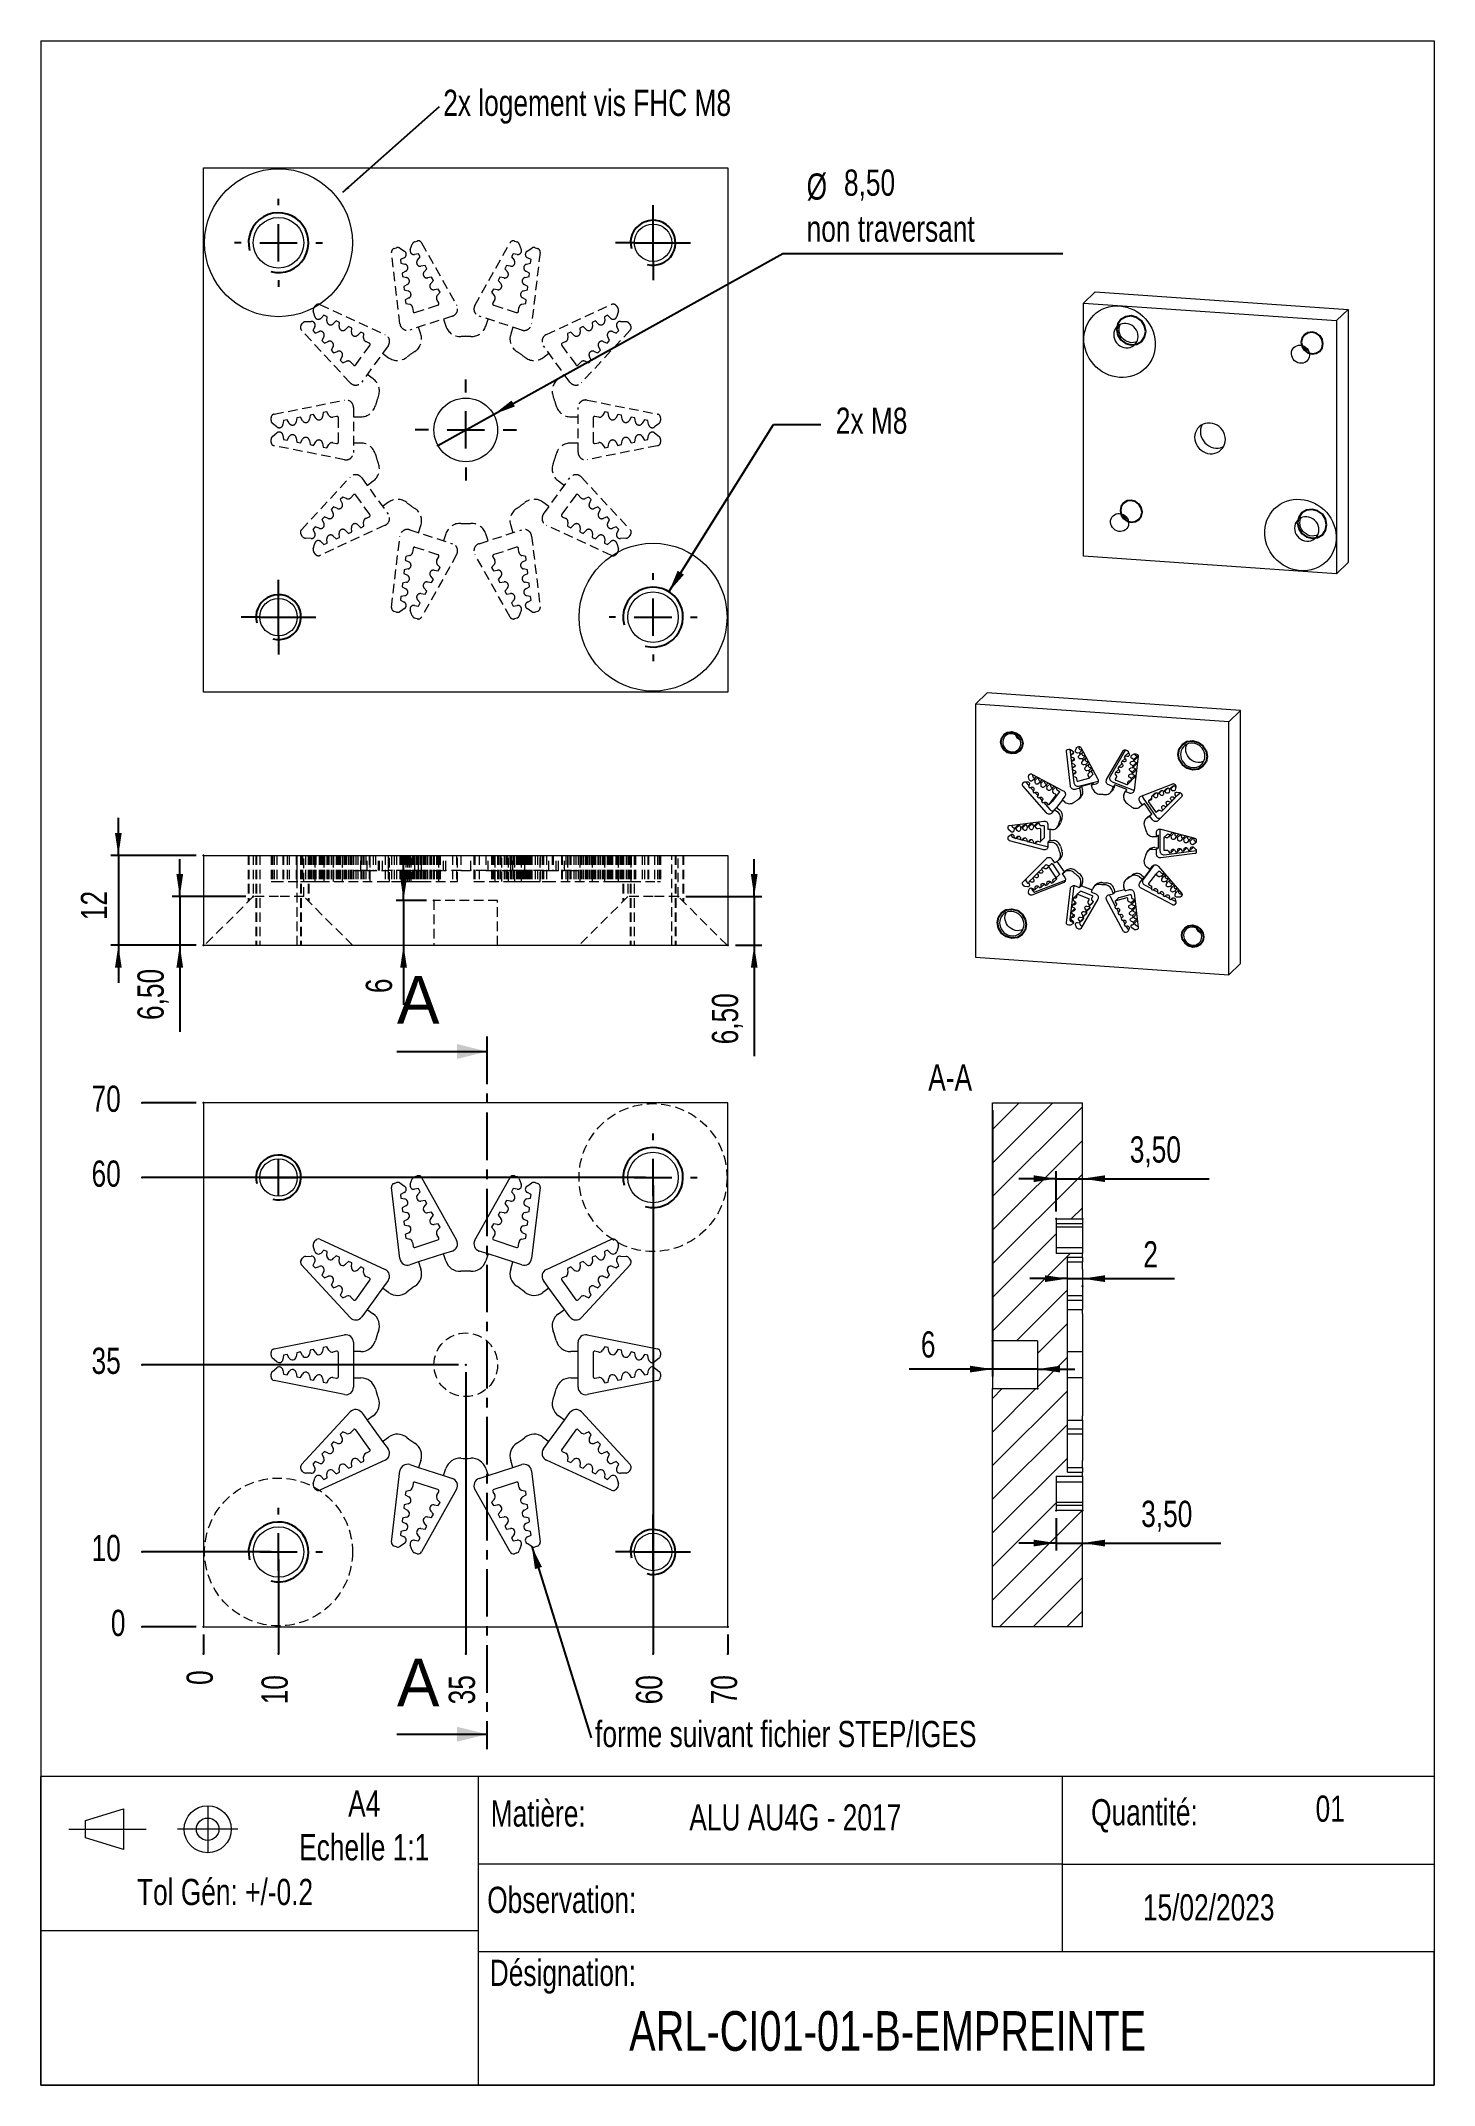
# Model space of a CAD drawing. Extents: x 12 to 198, y 12 to 285.
import ezdxf

# ---------------------------------------------------------------- set-up
doc = ezdxf.new("R2010")
doc.units = 0
doc.header["$MEASUREMENT"] = 0
doc.header["$PDSIZE"] = -1
for name, pattern in [('CENTER', [10.16, 6.35, -1.27, 1.27, -1.27]), ('CENTERX2', [20.32, 12.7, -2.54, 2.54, -2.54]), ('HIDDEN', [1.905, 1.27, -0.635])]:
    doc.linetypes.add(name, pattern=pattern)
doc.styles.add('SLDTEXTSTYLE0', font='txt', dxfattribs={"width": 0.75})
doc.dimstyles.new('SLDDIMSTYLE0', dxfattribs={"dimtxt": 3.5, "dimasz": 3, "dimexe": 1, "dimexo": 0.0625, "dimgap": 0.875, "dimtad": 0, "dimtih": 1, "dimtoh": 1, "dimdec": 0, "dimdsep": 46, "dimtxsty": 'Standard', "dimblk1": 'NONE', "dimblk2": 'NONE', "dimsah": 1, "dimcen": 0.09, "dimclrd": 255, "dimclre": 255, "dimclrt": 255, "dimadec": 0, "dimazin": 0, "dimtfac": 1, "dimtdec": 4, "dimtofl": 0, "dimtmove": 0, "dimatfit": 3, "dimfxl": 1, "dimtolj": 1, "dimtzin": 12, "dimarcsym": 0})
doc.dimstyles.new('SLDDIMSTYLE1', dxfattribs={"dimtxt": 3.5, "dimasz": 3, "dimexe": 1, "dimexo": 0.0625, "dimgap": 0.875, "dimtad": 0, "dimtih": 1, "dimtoh": 1, "dimzin": 12, "dimdsep": 46, "dimtxsty": 'Standard', "dimblk1": 'NONE', "dimblk2": 'NONE', "dimsah": 1, "dimcen": 0.09, "dimclrd": 255, "dimclre": 255, "dimclrt": 255, "dimadec": 0, "dimazin": 0, "dimtfac": 1, "dimtdec": 4, "dimtofl": 0, "dimtmove": 0, "dimatfit": 3, "dimfxl": 1, "dimtolj": 1, "dimtzin": 12, "dimarcsym": 0})
doc.dimstyles.new('SLDDIMSTYLE2', dxfattribs={"dimtxt": 6, "dimasz": 3, "dimexe": 0, "dimexo": 0.0625, "dimgap": 1.5, "dimtad": 0, "dimtih": 1, "dimtoh": 1, "dimdec": 0, "dimzin": 0, "dimdsep": 46, "dimtxsty": 'Standard', "dimsah": 1, "dimcen": 0.09, "dimadec": 0, "dimazin": 0, "dimtfac": 1, "dimtdec": 0, "dimtofl": 0, "dimtmove": 0, "dimatfit": 3, "dimfxl": 1, "dimtolj": 1, "dimtzin": 0, "dimarcsym": 0})
doc.dimstyles.new('SLDDIMSTYLE3', dxfattribs={"dimtxt": 3.5, "dimasz": 3, "dimexe": 1, "dimexo": 0.0625, "dimgap": 0.875, "dimtad": 0, "dimtih": 1, "dimtoh": 1, "dimzin": 12, "dimdsep": 46, "dimtxsty": 'Standard', "dimsah": 1, "dimcen": 0.09, "dimclrd": 255, "dimclre": 255, "dimclrt": 255, "dimadec": 0, "dimazin": 0, "dimtfac": 1, "dimtdec": 4, "dimtofl": 0, "dimtmove": 0, "dimatfit": 3, "dimfxl": 1, "dimtolj": 1, "dimtzin": 12, "dimarcsym": 0})
doc.dimstyles.new('SLDDIMSTYLE4', dxfattribs={"dimtxt": 3.5, "dimasz": 3, "dimexe": 1, "dimexo": 0.0625, "dimgap": 0.875, "dimtad": 0, "dimtih": 1, "dimtoh": 1, "dimzin": 12, "dimdsep": 46, "dimtxsty": 'Standard', "dimsah": 1, "dimcen": 0.09, "dimclrd": 255, "dimclre": 255, "dimclrt": 255, "dimadec": 0, "dimazin": 0, "dimtfac": 1, "dimtdec": 4, "dimtmove": 0, "dimatfit": 3, "dimfxl": 1, "dimtolj": 1, "dimtzin": 12, "dimarcsym": 0})
doc.dimstyles.new('SLDDIMSTYLE5', dxfattribs={"dimtxt": 6, "dimasz": 1, "dimexe": 0, "dimexo": 0.0625, "dimgap": 1.5, "dimtad": 0, "dimtih": 1, "dimtoh": 1, "dimdec": 0, "dimzin": 0, "dimdsep": 46, "dimtxsty": 'Standard', "dimblk1": 'DOT', "dimblk2": 'DOT', "dimsah": 1, "dimcen": 0.09, "dimadec": 0, "dimazin": 0, "dimtfac": 1, "dimtdec": 0, "dimtofl": 0, "dimtmove": 0, "dimatfit": 3, "dimfxl": 1, "dimtolj": 1, "dimtzin": 0, "dimarcsym": 0})

msp = doc.modelspace()

# ---------------------------------------------------------------- texts
at = {"color": 7, "style": 'SLDTEXTSTYLE0'}
for s, insert, char_height, attachment_point in [('2x logement vis FHC M8', (65.713, 278.482), 3.5, 1), ('2x M8', (122.907, 236.027), 3.5, 2), ('A-A', (133.393, 148.315), 3.5, 2), ('forme suivant fichier STEP/IGES', (85.991, 60.639), 3.5, 1), ('A4 \\PEchelle 1:1', (55.163, 51.348), 3.5, 2), ('Matière:', (72.053, 50.031), 3.5, 1), ('ALU AU4G - 2017', (98.568, 49.508), 3.5, 1), ('Quantité:', (152.207, 50.189), 3.5, 1), ('01', (182.18, 50.674), 3.5, 1), ('Tol Gén: +/-0.2', (24.831, 39.543), 3.5, 1), ('Observation:', (71.588, 38.491), 3.5, 1), ('15/02/2023', (159.121, 37.492), 3.5, 1), ('Désignation:', (71.926, 28.748), 3.5, 1), ('ARL-CI01-01-B-EMPREINTE', (90.536, 21.878), 5.29167, 1)]:
    msp.add_mtext(s, dxfattribs=dict(at, insert=insert, char_height=char_height, attachment_point=attachment_point))
at = {"char_height": 6.35, "attachment_point": 1}
for insert in [(59.541, 160.125), (59.541, 68.946)]:
    msp.add_mtext('A', dxfattribs=dict(at, insert=insert))

# ---------------------------------------------------------------- blocks, each defined once
blk = doc.blocks.new('*D0')
blk.add_line((33.73, 72.2), (33.73, 69.61))
at = {"color": 7}
for p in [(33.73, 73.2), (33.73, 69.61)]:
    blk.add_point(p, dxfattribs=at)
at = {"color": 7, "insert": (35, 65.44), "char_height": 3.5, "attachment_point": 7, "rotation": 90, "style": 'SLDTEXTSTYLE0'}
blk.add_mtext('0', dxfattribs=at)
blk = doc.blocks.new('_NONE')
blk = doc.blocks.new('*D2')
blk.add_line((43.73, 82.2), (43.73, 69.61))
at = {"color": 7}
for p in [(43.73, 83.2), (43.73, 69.61)]:
    blk.add_point(p, dxfattribs=at)
at = {"color": 7, "insert": (45, 62.85), "char_height": 3.5, "attachment_point": 7, "rotation": 90, "style": 'SLDTEXTSTYLE0'}
blk.add_mtext('10', dxfattribs=at)
blk = doc.blocks.new('*D3')
blk.add_line((68.73, 107.2), (68.73, 69.61))
at = {"color": 7}
for p in [(68.73, 108.2), (68.73, 69.61)]:
    blk.add_point(p, dxfattribs=at)
at = {"color": 7, "insert": (70, 62.85), "char_height": 3.5, "attachment_point": 7, "rotation": 90, "style": 'SLDTEXTSTYLE0'}
blk.add_mtext('35', dxfattribs=at)
blk = doc.blocks.new('*D4')
blk.add_line((93.73, 132.2), (93.73, 69.61))
at = {"color": 7}
for p in [(93.73, 133.2), (93.73, 69.61)]:
    blk.add_point(p, dxfattribs=at)
at = {"color": 7, "insert": (95, 62.85), "char_height": 3.5, "attachment_point": 7, "rotation": 90, "style": 'SLDTEXTSTYLE0'}
blk.add_mtext('60', dxfattribs=at)
blk = doc.blocks.new('*D5')
blk.add_line((103.73, 72.2), (103.73, 69.61))
at = {"color": 7}
for p in [(103.73, 73.2), (103.73, 69.61)]:
    blk.add_point(p, dxfattribs=at)
at = {"color": 7, "insert": (105, 62.85), "char_height": 3.5, "attachment_point": 7, "rotation": 90, "style": 'SLDTEXTSTYLE0'}
blk.add_mtext('70', dxfattribs=at)
blk = doc.blocks.new('*D6')
blk.add_line((32.73, 73.2), (25.51, 73.2))
at = {"color": 7}
for p in [(25.51, 73.2), (33.73, 73.2)]:
    blk.add_point(p, dxfattribs=at)
at = {"color": 7, "insert": (21.34, 71.93), "char_height": 3.5, "attachment_point": 7, "style": 'SLDTEXTSTYLE0'}
blk.add_mtext('0', dxfattribs=at)
blk = doc.blocks.new('*D7')
blk.add_line((42.73, 83.2), (25.51, 83.2))
at = {"color": 7}
for p in [(25.51, 83.2), (43.73, 83.2)]:
    blk.add_point(p, dxfattribs=at)
at = {"color": 7, "insert": (18.76, 81.93), "char_height": 3.5, "attachment_point": 7, "style": 'SLDTEXTSTYLE0'}
blk.add_mtext('10', dxfattribs=at)
blk = doc.blocks.new('*D8')
blk.add_line((67.73, 108.2), (25.51, 108.2))
at = {"color": 7}
for p in [(25.51, 108.2), (68.73, 108.2)]:
    blk.add_point(p, dxfattribs=at)
at = {"color": 7, "insert": (18.76, 106.93), "char_height": 3.5, "attachment_point": 7, "style": 'SLDTEXTSTYLE0'}
blk.add_mtext('35', dxfattribs=at)
blk = doc.blocks.new('*D9')
blk.add_line((92.73, 133.2), (25.51, 133.2))
at = {"color": 7}
for p in [(25.51, 133.2), (93.73, 133.2)]:
    blk.add_point(p, dxfattribs=at)
at = {"color": 7, "insert": (18.76, 131.93), "char_height": 3.5, "attachment_point": 7, "style": 'SLDTEXTSTYLE0'}
blk.add_mtext('60', dxfattribs=at)
blk = doc.blocks.new('*D10')
blk.add_line((32.73, 143.2), (25.51, 143.2))
at = {"color": 7}
for p in [(25.51, 143.2), (33.73, 143.2)]:
    blk.add_point(p, dxfattribs=at)
at = {"color": 7, "insert": (18.76, 141.93), "char_height": 3.5, "attachment_point": 7, "style": 'SLDTEXTSTYLE0'}
blk.add_mtext('70', dxfattribs=at)
blk = doc.blocks.new('*D11')
for p, q in [((22.34, 176.22), (22.34, 181.22)), ((32.73, 176.22), (21.34, 176.22)), ((22.34, 176.22), (22.34, 164.22)), ((32.73, 164.22), (21.34, 164.22)), ((22.34, 164.22), (22.34, 159.22))]:
    blk.add_line(p, q)
at = {"color": 7}
for p in [(33.73, 176.22), (33.73, 164.22)]:
    blk.add_point(p, dxfattribs=at)
at = {"color": 255}
for points in [[(22.34, 176.22), (22.79, 179.22), (21.89, 179.22)], [(22.34, 164.22), (21.89, 161.22), (22.79, 161.22)]]:
    blk.add_solid(points, dxfattribs=at)
at = {"color": 7, "insert": (20.84, 167.58), "char_height": 3.5, "attachment_point": 7, "rotation": 90, "style": 'SLDTEXTSTYLE0'}
blk.add_mtext('12', dxfattribs=at)
blk = doc.blocks.new('*D12')
for p, q in [((60.42, 170.22), (60.42, 175.22)), ((63.48, 170.22), (59.42, 170.22)), ((60.42, 170.22), (60.42, 164.22)), ((60.42, 164.22), (60.42, 156.25))]:
    blk.add_line(p, q)
at = {"color": 7}
for p in [(64.48, 170.22), (33.73, 164.22)]:
    blk.add_point(p, dxfattribs=at)
at = {"color": 255}
for points in [[(60.42, 170.22), (60.87, 173.22), (59.97, 173.22)], [(60.42, 164.22), (59.97, 161.22), (60.87, 161.22)]]:
    blk.add_solid(points, dxfattribs=at)
at = {"color": 7, "insert": (58.92, 157.83), "char_height": 3.5, "attachment_point": 7, "rotation": 90, "style": 'SLDTEXTSTYLE0'}
blk.add_mtext('6', dxfattribs=at)
blk = doc.blocks.new('*D13')
for p, q in [((107.23, 170.72), (107.23, 175.72)), ((98.1, 170.72), (108.23, 170.72)), ((107.23, 170.72), (107.23, 164.22)), ((104.73, 164.22), (108.23, 164.22)), ((107.23, 164.22), (107.23, 149.4))]:
    blk.add_line(p, q)
at = {"color": 7}
for p in [(97.1, 170.72), (103.73, 164.22)]:
    blk.add_point(p, dxfattribs=at)
at = {"color": 255}
for points in [[(107.23, 170.72), (107.68, 173.72), (106.78, 173.72)], [(107.23, 164.22), (106.78, 161.22), (107.68, 161.22)]]:
    blk.add_solid(points, dxfattribs=at)
at = {"color": 7, "insert": (105.73, 150.99), "char_height": 3.5, "attachment_point": 7, "rotation": 90, "style": 'SLDTEXTSTYLE0'}
blk.add_mtext('6,50', dxfattribs=at)
blk = doc.blocks.new('*D14')
for p, q in [((30.54, 170.72), (30.54, 175.72)), ((39.35, 170.72), (29.54, 170.72)), ((30.54, 170.72), (30.54, 164.22)), ((32.73, 164.22), (29.54, 164.22)), ((30.54, 164.22), (30.54, 152.65))]:
    blk.add_line(p, q)
at = {"color": 7}
for p in [(40.35, 170.72), (33.73, 164.22)]:
    blk.add_point(p, dxfattribs=at)
at = {"color": 255}
for points in [[(30.54, 170.72), (30.99, 173.72), (30.09, 173.72)], [(30.54, 164.22), (30.09, 161.22), (30.99, 161.22)]]:
    blk.add_solid(points, dxfattribs=at)
at = {"color": 7, "insert": (29.04, 154.24), "char_height": 3.5, "attachment_point": 7, "rotation": 90, "style": 'SLDTEXTSTYLE0'}
blk.add_mtext('6,50', dxfattribs=at)
blk = doc.blocks.new('*D15')
for p, q in [((72.44, 235.11), (111.05, 256.62)), ((111.05, 256.62), (148.42, 256.62)), ((65.01, 230.98), (72.44, 235.11))]:
    blk.add_line(p, q)
at = {"color": 7}
for p in [(72.44, 235.11), (65.01, 230.98)]:
    blk.add_point(p, dxfattribs=at)
at = {"color": 255}
blk.add_solid([(72.44, 235.11), (75.28, 236.18), (74.84, 236.97)], dxfattribs=at)
at = {"color": 7, "char_height": 3.5, "attachment_point": 7, "style": 'SLDTEXTSTYLE0'}
for s, insert in [('8,50', (119.21, 263.67)), ('%%c', (114.23, 263.67)), ('non traversant', (114.23, 258.12))]:
    blk.add_mtext(s, dxfattribs=dict(at, insert=insert))
blk = doc.blocks.new('_DOT')
blk.add_line((-0.5, 0), (-1, 0))
at = {"const_width": 0.5}
blk.add_lwpolyline([(-0.25, 0, 1), (0.25, 0, 1)], format="xyb", close=True, dxfattribs=at)
blk = doc.blocks.new('*D17')
for p, q in [((139.05, 142.2), (139.05, 106.62)), ((139.05, 107.62), (127.9, 107.62)), ((145.05, 107.62), (139.05, 107.62)), ((145.05, 107.62), (150.05, 107.62))]:
    blk.add_line(p, q)
at = {"color": 7}
for p in [(139.05, 111.38), (145.05, 105.02)]:
    blk.add_point(p, dxfattribs=at)
at = {"color": 255}
for points in [[(139.05, 107.62), (136.05, 108.07), (136.05, 107.17)], [(145.05, 107.62), (148.05, 107.17), (148.05, 108.07)]]:
    blk.add_solid(points, dxfattribs=at)
at = {"color": 7, "insert": (129.48, 109.12), "char_height": 3.5, "attachment_point": 7, "style": 'SLDTEXTSTYLE0'}
blk.add_mtext('6', dxfattribs=at)
blk = doc.blocks.new('*D18')
for p, q in [((147.55, 128.68), (147.55, 134.05)), ((147.55, 133.05), (142.55, 133.05)), ((147.55, 133.05), (151.05, 133.05)), ((151.05, 133.05), (167.99, 133.05))]:
    blk.add_line(p, q)
at = {"color": 7}
for p in [(147.55, 127.68), (151.05, 127.68)]:
    blk.add_point(p, dxfattribs=at)
at = {"color": 255}
for points in [[(147.55, 133.05), (144.55, 133.5), (144.55, 132.6)], [(151.05, 133.05), (154.05, 132.6), (154.05, 133.5)]]:
    blk.add_solid(points, dxfattribs=at)
at = {"color": 7, "insert": (157.37, 134.55), "char_height": 3.5, "attachment_point": 7, "style": 'SLDTEXTSTYLE0'}
blk.add_mtext('3,50', dxfattribs=at)
blk = doc.blocks.new('*D19')
for p, q in [((149.05, 119.7), (144.05, 119.7)), ((149.05, 119.7), (151.05, 119.7)), ((151.05, 119.7), (163.34, 119.7))]:
    blk.add_line(p, q)
at = {"color": 7}
for p in [(149.05, 122.53), (151.05, 118.68)]:
    blk.add_point(p, dxfattribs=at)
at = {"color": 255}
for points in [[(149.05, 119.7), (146.05, 120.15), (146.05, 119.25)], [(151.05, 119.7), (154.05, 119.25), (154.05, 120.15)]]:
    blk.add_solid(points, dxfattribs=at)
at = {"color": 7, "insert": (159.17, 121.2), "char_height": 3.5, "attachment_point": 7, "style": 'SLDTEXTSTYLE0'}
blk.add_mtext('2', dxfattribs=at)
blk = doc.blocks.new('*D20')
for p, q in [((147.55, 87.72), (147.55, 83.39)), ((147.55, 84.39), (142.55, 84.39)), ((147.55, 84.39), (151.05, 84.39)), ((151.05, 84.39), (169.51, 84.39))]:
    blk.add_line(p, q)
at = {"color": 7}
for p in [(147.55, 88.72), (151.05, 88.72)]:
    blk.add_point(p, dxfattribs=at)
at = {"color": 255}
for points in [[(147.55, 84.39), (144.55, 84.84), (144.55, 83.94)], [(151.05, 84.39), (154.05, 83.94), (154.05, 84.84)]]:
    blk.add_solid(points, dxfattribs=at)
at = {"color": 7, "insert": (158.89, 85.89), "char_height": 3.5, "attachment_point": 7, "style": 'SLDTEXTSTYLE0'}
blk.add_mtext('3,50', dxfattribs=at)

# ---------------------------------------------------------------- dimensions: what is measured, and where the dimension line sits
dim = msp.add_diameter_dim_2p(p1=(65.013, 230.976), p2=(72.438, 235.113), text='<>\\Pnon traversant', dimstyle='SLDDIMSTYLE4')
dim.commit()
dim.dimension.update_dxf_attribs({"geometry": '*D15', "text_midpoint": (130.532, 262.172), "dimtype": 163})
at = {"color": 255}
for base, p1, p2, picture, middle in [((22.339, 164.223), (33.725, 176.223), (33.725, 164.223), '*D11', (22.339, 170.165)), ((30.535, 164.223), (40.35, 170.723), (33.725, 164.223), '*D14', (30.535, 158.756)), ((60.424, 164.223), (64.475, 170.223), (33.725, 164.223), '*D12', (60.424, 159.125)), ((107.229, 164.223), (97.1, 170.723), (103.725, 164.223), '*D13', (107.229, 155.504))]:
    dim = msp.add_linear_dim(base=base, p1=p1, p2=p2, angle=90, dimstyle='SLDDIMSTYLE3', dxfattribs=at)
    dim.commit()
    dim.dimension.update_dxf_attribs({"geometry": picture, "text_midpoint": middle, "dimtype": 160})
for feature_location, offset, dtype, origin, dimstyle, picture, middle in [((33.725, 143.2), (-8.212, 0), 0, (33.725, 73.2), 'SLDDIMSTYLE1', '*D10', (25.513, 143.2)), ((93.725, 133.2), (-68.212, 0), 0, (33.725, 73.2), 'SLDDIMSTYLE1', '*D9', (25.513, 133.2)), ((93.725, 133.2), (0, -63.594), 1, (33.725, 73.2), 'SLDDIMSTYLE1', '*D4', (93.725, 69.607)), ((68.725, 108.2), (-43.212, 0), 0, (33.725, 73.2), 'SLDDIMSTYLE1', '*D8', (25.513, 108.2)), ((68.725, 108.2), (0, -38.594), 1, (33.725, 73.2), 'SLDDIMSTYLE1', '*D3', (68.725, 69.607)), ((43.725, 83.2), (-18.212, 0), 0, (33.725, 73.2), 'SLDDIMSTYLE1', '*D7', (25.513, 83.2)), ((43.725, 83.2), (0, -13.594), 1, (33.725, 73.2), 'SLDDIMSTYLE1', '*D2', (43.725, 69.607)), ((33.725378674, 73.200106693), (-8.212125468, 0), 0, (33.725378674, 73.200106693), 'SLDDIMSTYLE0', '*D6', (25.513253206, 73.200106693)), ((33.725378674, 73.200106693), (0, -3.593536363), 1, (33.725378674, 73.200106693), 'SLDDIMSTYLE0', '*D0', (33.725378674, 69.60657033)), ((103.725, 73.2), (0, -3.594), 1, (33.725, 73.2), 'SLDDIMSTYLE1', '*D5', (103.725, 69.607))]:
    dim = msp.add_ordinate_dim(feature_location=feature_location, offset=offset, dtype=dtype, origin=origin, dimstyle=dimstyle)
    dim.commit()
    dim.dimension.update_dxf_attribs({"geometry": picture, "text_midpoint": middle})
for base, p1, p2, picture, middle in [((139.049, 107.624), (145.049, 105.016), (139.049, 111.384), '*D17', (130.775, 107.624)), ((151.049, 133.052), (147.549, 127.684), (151.049, 127.684), '*D18', (161.89, 133.052)), ((151.049, 119.701), (149.049, 122.528), (151.049, 118.685), '*D19', (160.462, 119.701)), ((151.049, 84.391), (147.549, 88.716), (151.049, 88.716), '*D20', (163.409, 84.391))]:
    dim = msp.add_linear_dim(base=base, p1=p1, p2=p2, dimstyle='SLDDIMSTYLE3', dxfattribs=at)
    dim.commit()
    dim.dimension.update_dxf_attribs({"geometry": picture, "text_midpoint": middle, "dimtype": 160})

# ---------------------------------------------------------------- linework, layer by layer
at = {"color": 7, "linetype": 'Continuous', "lineweight": 0}
for p, q in [((12, 285), (198, 285)), ((12, 285), (12, 12)), ((198, 285), (198, 12)), ((139.049, 139.631), (142.618, 143.2)), ((139.049, 135.141), (147.109, 143.2)), ((139.049, 130.651), (151.049, 142.651)), ((139.049, 126.161), (151.049, 138.161)), ((139.049, 121.67), (151.049, 133.67)), ((149.553, 127.684), (151.049, 129.18)), ((139.049, 117.18), (147.549, 125.68)), ((139.049, 112.69), (149.416, 123.057)), ((142.233, 111.384), (149.049, 118.2)), ((145.049, 109.71), (149.049, 113.71)), ((145.049, 105.22), (149.049, 109.22)), ((139.049, 103.71), (140.356, 105.016)), ((139.049, 99.22), (144.846, 105.016)), ((139.049, 94.73), (149.049, 104.73)), ((139.049, 90.24), (149.049, 100.24)), ((139.049, 85.749), (149.049, 95.749)), ((139.049, 81.259), (147.549, 89.759)), ((139.049, 76.769), (150.997, 88.716)), ((139.97, 73.2), (151.049, 84.279)), ((144.461, 73.2), (151.049, 79.789)), ((148.951, 73.2), (151.049, 75.299)), ((198, 53.194), (12, 53.194)), ((70.44, 53.194), (12, 53.194)), ((12, 12), (12, 53.194)), ((70.44, 12), (70.44, 53.194)), ((148.325, 53.194), (148.325, 29.807)), ((17.951, 47.319), (23.02, 48.885)), ((17.951, 45.023), (17.951, 47.319)), ((23.02, 48.885), (23.02, 43.456)), ((23.02, 43.456), (17.951, 45.023)), ((148.325, 41.5), (70.44, 41.5)), ((148.325, 41.5), (198, 41.5)), ((70.44, 32.597), (12, 32.597)), ((198, 29.807), (70.44, 29.807)), ((70.44, 12), (70.44, 29.807)), ((198, 12), (198, 29.807)), ((12, 12), (198, 12)), ((70.44, 12), (12, 12)), ((198, 12), (70.44, 12))]:
    msp.add_line(p, q, dxfattribs=at)
at = {"color": 7, "linetype": 'Continuous', "lineweight": 15}
for p, q in [((33.725, 268.044), (103.725, 268.044)), ((33.725, 198.044), (33.725, 268.044)), ((103.725, 268.044), (103.725, 198.044)), ((152.735, 251.493), (151.182, 249.993)), ((152.735, 251.493), (186.543, 249.148)), ((151.182, 249.993), (184.99, 247.648)), ((151.182, 216.185), (151.182, 249.993)), ((186.543, 249.148), (184.99, 247.648)), ((186.543, 249.148), (186.543, 215.341)), ((184.99, 247.648), (184.99, 213.841)), ((184.99, 213.841), (151.182, 216.185)), ((186.543, 215.341), (184.99, 213.841)), ((103.725, 198.044), (33.725, 198.044)), ((136.793, 196.426), (138.346, 197.926)), ((172.153, 195.581), (138.346, 197.926)), ((170.6, 194.081), (136.793, 196.426)), ((136.793, 196.426), (136.793, 162.618)), ((170.6, 194.081), (172.153, 195.581)), ((170.6, 160.274), (170.6, 194.081)), ((172.153, 161.774), (172.153, 195.581)), ((149.451, 185.489), (148.907, 190.125)), ((149.072, 190.371), (149.233, 190.412)), ((149.379, 190.403), (149.904, 185.926)), ((149.44, 190.37), (149.75, 190.146)), ((149.487, 189.626), (149.855, 189.981)), ((149.726, 189.73), (149.487, 189.626)), ((149.487, 189.626), (149.514, 189.393)), ((149.514, 189.393), (149.775, 189.314)), ((149.589, 188.755), (149.957, 189.111)), ((149.828, 188.859), (149.589, 188.755)), ((149.589, 188.755), (149.616, 188.523)), ((149.616, 188.523), (149.877, 188.443)), ((150.117, 190.24), (150.249, 190.577)), ((150.646, 189.922), (150.382, 189.897)), ((150.4, 190.71), (150.561, 190.752)), ((150.602, 190.758), (150.57, 190.677)), ((150.585, 189.521), (150.76, 189.712)), ((150.646, 189.922), (151.025, 190.288)), ((150.76, 189.712), (150.646, 189.922)), ((150.76, 189.712), (151.138, 190.077)), ((151.071, 189.134), (150.807, 189.109)), ((150.835, 190.335), (150.992, 190.35)), ((150.846, 190.62), (153.108, 186.424)), ((151.01, 188.733), (151.185, 188.924)), ((151.142, 190.071), (151.038, 189.958)), ((151.071, 189.134), (151.45, 189.5)), ((151.185, 188.924), (151.071, 189.134)), ((151.185, 188.924), (151.563, 189.289)), ((151.26, 189.547), (151.416, 189.562)), ((151.566, 189.283), (151.463, 189.17)), ((151.496, 188.346), (151.875, 188.712)), ((151.609, 188.136), (151.988, 188.501)), ((151.685, 188.759), (151.841, 188.774)), ((151.991, 188.495), (151.888, 188.382)), ((154.285, 186.342), (156.548, 190.225)), ((156.805, 190.326), (154.738, 186.779)), ((155.897, 188.041), (156.315, 188.444)), ((156.322, 188.77), (156.209, 188.575)), ((156.209, 188.575), (156.384, 188.36)), ((156.322, 188.77), (156.74, 189.173)), ((156.587, 188.709), (156.322, 188.77)), ((156.747, 189.499), (156.634, 189.304)), ((156.634, 189.304), (156.808, 189.089)), ((156.747, 189.499), (157.2, 189.937)), ((157.011, 189.438), (156.747, 189.499)), ((156.833, 190.317), (156.994, 190.253)), ((157.145, 190.099), (157.276, 189.743)), ((157.2, 189.937), (157.205, 189.935)), ((157.619, 188.77), (157.879, 188.813)), ((157.644, 189.598), (157.954, 189.78)), ((157.907, 189.042), (157.668, 189.179)), ((157.777, 187.957), (158.23, 188.394)), ((157.804, 188.186), (158.257, 188.623)), ((157.879, 188.813), (158.332, 189.251)), ((157.879, 188.813), (157.907, 189.042)), ((157.907, 189.042), (158.36, 189.479)), ((158.486, 189.46), (157.942, 184.9)), ((158.018, 188.76), (158.257, 188.623)), ((158.12, 189.616), (158.36, 189.479)), ((158.161, 189.793), (158.321, 189.73)), ((158.257, 188.623), (158.23, 188.394)), ((158.36, 189.479), (158.332, 189.251)), ((143.078, 185.834), (143.177, 185.964)), ((143.361, 186.05), (143.731, 186.042)), ((143.549, 185.964), (143.897, 185.563)), ((143.957, 185.675), (143.835, 185.445)), ((143.958, 186.34), (143.861, 186.704)), ((143.898, 186.907), (143.998, 187.036)), ((144.294, 187.093), (148.499, 184.863)), ((144.332, 187.073), (144.411, 186.777)), ((144.551, 186.382), (144.363, 186.205)), ((144.551, 186.382), (144.935, 186.753)), ((144.762, 186.27), (144.551, 186.382)), ((144.74, 186.005), (144.762, 186.27)), ((144.762, 186.27), (145.146, 186.641)), ((144.816, 186.643), (144.934, 186.754)), ((145.341, 185.964), (145.152, 185.786)), ((145.207, 186.609), (145.193, 186.442)), ((145.341, 185.964), (145.725, 186.334)), ((145.552, 185.852), (145.341, 185.964)), ((145.53, 185.586), (145.552, 185.852)), ((145.552, 185.852), (145.936, 186.223)), ((145.605, 186.224), (145.723, 186.335)), ((145.996, 186.19), (145.982, 186.024)), ((146.13, 185.545), (146.514, 185.916)), ((146.341, 185.433), (146.725, 185.804)), ((146.395, 185.805), (146.513, 185.916)), ((146.786, 185.772), (146.772, 185.605)), ((149.691, 187.885), (150.059, 188.24)), ((149.93, 187.989), (149.691, 187.885)), ((149.691, 187.885), (149.718, 187.652)), ((149.718, 187.652), (149.979, 187.573)), ((149.793, 187.015), (150.161, 187.37)), ((150.032, 187.119), (149.793, 187.015)), ((149.793, 187.015), (149.821, 186.782)), ((149.821, 186.782), (150.081, 186.703)), ((150.266, 186.483), (150.295, 186.235)), ((150.421, 186.145), (151.898, 186.523)), ((150.533, 185.48), (153.169, 186.154)), ((152.521, 185.85), (150.913, 185.44)), ((151.496, 188.346), (151.232, 188.322)), ((151.435, 187.945), (151.609, 188.136)), ((151.609, 188.136), (151.496, 188.346)), ((151.921, 187.558), (151.656, 187.534)), ((151.953, 186.658), (151.832, 186.883)), ((151.859, 187.157), (152.034, 187.348)), ((151.921, 187.558), (152.299, 187.924)), ((152.034, 187.348), (151.921, 187.558)), ((151.938, 186.545), (152.391, 186.983)), ((152.034, 187.348), (152.413, 187.713)), ((152.109, 187.971), (152.266, 187.986)), ((152.521, 185.85), (152.262, 185.6)), ((152.836, 185.747), (152.262, 185.6)), ((152.285, 187.321), (152.406, 187.096)), ((152.416, 187.708), (152.312, 187.595)), ((155.01, 186.065), (157.766, 184.979)), ((155.39, 185.651), (155.132, 185.401)), ((155.39, 185.651), (155.242, 185.205)), ((155.473, 187.312), (155.359, 187.117)), ((155.359, 187.117), (155.534, 186.902)), ((156.998, 185.018), (155.39, 185.651)), ((155.562, 186.625), (155.441, 186.417)), ((155.473, 187.312), (155.89, 187.715)), ((155.737, 187.251), (155.473, 187.312)), ((155.495, 186.274), (156.973, 185.691)), ((155.897, 188.041), (155.784, 187.846)), ((155.784, 187.846), (155.959, 187.631)), ((156.162, 187.98), (155.897, 188.041)), ((157.072, 185.709), (157.525, 186.146)), ((157.099, 185.763), (157.128, 186.007)), ((157.312, 186.201), (157.573, 186.244)), ((157.6, 186.473), (157.361, 186.61)), ((157.414, 187.057), (157.675, 187.101)), ((157.702, 187.329), (157.463, 187.467)), ((157.517, 187.914), (157.777, 187.957)), ((157.556, 186.242), (157.551, 186.2)), ((157.804, 188.186), (157.565, 188.323)), ((157.573, 186.244), (158.026, 186.682)), ((157.573, 186.244), (157.6, 186.473)), ((157.6, 186.473), (158.053, 186.911)), ((157.675, 187.101), (158.128, 187.538)), ((157.675, 187.101), (157.702, 187.329)), ((157.702, 187.329), (158.155, 187.767)), ((157.777, 187.957), (157.804, 188.186)), ((157.814, 187.048), (158.053, 186.911)), ((157.916, 187.904), (158.155, 187.767)), ((158.053, 186.911), (158.026, 186.682)), ((158.155, 187.767), (158.128, 187.538)), ((158.894, 184.142), (163.099, 185.789)), ((163.396, 185.691), (163.495, 185.547)), ((146.239, 181.909), (143.096, 185.527)), ((143.835, 185.445), (143.992, 185.264)), ((143.992, 185.264), (144.239, 185.35)), ((144.119, 185.308), (144.488, 184.884)), ((144.547, 184.996), (144.425, 184.766)), ((144.425, 184.766), (144.582, 184.585)), ((144.582, 184.585), (144.829, 184.671)), ((144.709, 184.629), (145.078, 184.205)), ((145.137, 184.316), (145.015, 184.087)), ((145.015, 184.087), (145.172, 183.905)), ((145.172, 183.905), (145.419, 183.992)), ((145.299, 183.95), (145.668, 183.525)), ((145.727, 183.637), (145.605, 183.408)), ((145.605, 183.408), (145.763, 183.226)), ((145.763, 183.226), (146.01, 183.312)), ((145.889, 183.27), (146.692, 182.347)), ((146.13, 185.545), (145.942, 185.368)), ((146.341, 185.433), (146.13, 185.545)), ((146.28, 183.235), (146.449, 183.041)), ((146.319, 185.168), (146.341, 185.433)), ((146.589, 183.03), (147.042, 183.467)), ((146.598, 183.04), (147.511, 184.233)), ((146.92, 185.126), (146.731, 184.949)), ((146.92, 185.126), (147.304, 185.497)), ((147.131, 185.014), (146.92, 185.126)), ((147.051, 183.477), (147.042, 183.467)), ((147.964, 184.671), (147.051, 183.477)), ((147.108, 184.749), (147.131, 185.014)), ((147.131, 185.014), (147.515, 185.385)), ((147.184, 185.386), (147.302, 185.498)), ((147.473, 184.38), (147.248, 184.5)), ((147.575, 185.353), (147.561, 185.186)), ((148.375, 183.63), (147.598, 182.615)), ((147.701, 184.937), (147.926, 184.818)), ((148.687, 184.128), (148.333, 183.664)), ((148.721, 183.355), (148.333, 183.664)), ((150.654, 185.19), (150.08, 185.043)), ((150.579, 183.769), (150.837, 184.019)), ((150.913, 185.44), (150.654, 185.19)), ((150.654, 185.19), (150.802, 184.723)), ((150.913, 185.44), (151.061, 184.973)), ((152.41, 185.134), (152.262, 185.6)), ((155.132, 185.401), (154.557, 185.628)), ((154.759, 184.598), (155.018, 184.848)), ((155.132, 185.401), (154.983, 184.955)), ((156.591, 184.322), (156.739, 184.768)), ((156.998, 185.018), (156.739, 184.768)), ((157.313, 184.541), (156.739, 184.768)), ((159.061, 182.92), (158.673, 182.665)), ((159.061, 182.92), (158.706, 183.433)), ((159.32, 183.17), (159.061, 182.92)), ((159.159, 183.87), (160.862, 181.408)), ((160.313, 181.733), (159.32, 183.17)), ((159.882, 183.375), (160.796, 182.055)), ((160.282, 183.876), (159.891, 183.499)), ((160.145, 183.605), (159.92, 183.517)), ((160.263, 184.103), (160.716, 184.541)), ((160.474, 184.186), (160.263, 184.103)), ((160.263, 184.103), (160.285, 183.835)), ((160.474, 184.186), (160.927, 184.624)), ((160.662, 183.983), (160.474, 184.186)), ((160.716, 184.541), (160.927, 184.624)), ((160.927, 184.624), (161.089, 184.448)), ((161.052, 184.413), (161.505, 184.85)), ((161.263, 184.495), (161.052, 184.413)), ((161.052, 184.413), (161.074, 184.144)), ((164.297, 184.057), (161.155, 180.875)), ((161.263, 184.495), (161.716, 184.933)), ((161.452, 184.292), (161.263, 184.495)), ((161.505, 184.85), (161.716, 184.933)), ((161.716, 184.933), (161.879, 184.758)), ((161.842, 184.722), (162.295, 185.159)), ((162.053, 184.805), (161.842, 184.722)), ((161.842, 184.722), (161.864, 184.453)), ((162.053, 184.805), (162.506, 185.242)), ((162.241, 184.601), (162.053, 184.805)), ((162.221, 182.723), (162.674, 183.161)), ((162.379, 182.883), (162.256, 183.129)), ((162.295, 185.159), (162.506, 185.242)), ((162.379, 182.883), (162.832, 183.32)), ((162.506, 185.242), (162.668, 185.067)), ((162.564, 183.441), (162.811, 183.32)), ((162.631, 185.031), (163.084, 185.469)), ((162.842, 185.114), (162.631, 185.031)), ((162.631, 185.031), (162.653, 184.763)), ((162.832, 183.32), (162.674, 183.161)), ((162.811, 183.32), (163.264, 183.758)), ((162.811, 183.32), (162.969, 183.48)), ((162.825, 183.334), (162.832, 183.32)), ((162.842, 185.114), (163.295, 185.551)), ((163.031, 184.91), (162.842, 185.114)), ((162.969, 183.48), (162.846, 183.727)), ((162.969, 183.48), (163.422, 183.918)), ((163.084, 185.469), (163.295, 185.551)), ((163.154, 184.039), (163.401, 183.918)), ((163.422, 183.918), (163.264, 183.758)), ((163.295, 185.551), (163.484, 185.348)), ((163.401, 183.918), (163.854, 184.355)), ((163.401, 183.918), (163.559, 184.078)), ((163.415, 183.931), (163.422, 183.918)), ((163.533, 185.339), (163.435, 184.989)), ((163.559, 184.078), (163.436, 184.324)), ((163.484, 185.348), (163.525, 185.312)), ((163.559, 184.078), (164.012, 184.515)), ((163.663, 184.66), (164.032, 184.617)), ((164.012, 184.515), (163.854, 184.355)), ((163.957, 184.626), (164.012, 184.515)), ((164.216, 184.505), (164.315, 184.361)), ((141.334, 180.226), (145.875, 180.815)), ((141.949, 179.774), (142.402, 180.212)), ((142.177, 179.804), (142.63, 180.241)), ((142.402, 180.212), (142.63, 180.241)), ((142.63, 180.241), (142.769, 180.003)), ((142.802, 179.885), (143.255, 180.322)), ((143.03, 179.914), (143.483, 180.352)), ((143.255, 180.322), (143.483, 180.352)), ((143.483, 180.352), (143.622, 180.113)), ((143.655, 179.995), (144.108, 180.433)), ((143.882, 180.025), (144.335, 180.462)), ((144.108, 180.433), (144.335, 180.462)), ((144.335, 180.462), (144.474, 180.224)), ((144.507, 180.106), (144.96, 180.543)), ((144.735, 180.135), (145.188, 180.573)), ((144.96, 180.543), (145.188, 180.573)), ((145.188, 180.573), (145.327, 180.334)), ((145.581, 180.205), (145.824, 180.236)), ((146.452, 180.301), (146.452, 179.697)), ((147.339, 182.365), (146.984, 181.901)), ((147.598, 182.615), (147.339, 182.365)), ((147.339, 182.365), (147.727, 182.056)), ((147.598, 182.615), (147.986, 182.306)), ((159.798, 181.377), (159.539, 181.127)), ((159.666, 181.228), (160.054, 181.483)), ((159.925, 181.478), (160.313, 181.733)), ((160.313, 181.733), (160.054, 181.483)), ((160.409, 180.97), (160.054, 181.483)), ((160.943, 182.034), (161.157, 182.24)), ((160.945, 182.036), (161.113, 182.206)), ((161.384, 182.246), (161.631, 182.126)), ((161.631, 182.126), (162.084, 182.563)), ((161.631, 182.126), (161.789, 182.285)), ((161.789, 182.285), (161.666, 182.532)), ((161.789, 182.285), (162.241, 182.723)), ((161.974, 182.844), (162.221, 182.723)), ((162.241, 182.723), (162.084, 182.563)), ((162.221, 182.723), (162.379, 182.883)), ((162.235, 182.736), (162.241, 182.723)), ((141.14, 179.834), (141.14, 180.003)), ((141.14, 178.438), (141.14, 178.607)), ((141.519, 179.388), (141.23, 179.64)), ((141.23, 178.789), (141.519, 179.001)), ((145.875, 176.97), (141.334, 178.188)), ((141.593, 179.036), (141.593, 178.876)), ((141.683, 180.077), (141.972, 179.825)), ((141.787, 178.625), (141.945, 178.583)), ((141.949, 179.774), (141.909, 179.512)), ((141.909, 178.822), (141.949, 178.555)), ((142.177, 179.804), (141.949, 179.774)), ((141.949, 178.555), (142.177, 178.494)), ((141.972, 179.825), (141.988, 179.812)), ((142.316, 179.565), (142.177, 179.804)), ((142.177, 178.494), (142.51, 178.815)), ((142.177, 178.494), (142.316, 178.713)), ((142.199, 178.515), (142.798, 178.354)), ((142.802, 179.885), (142.761, 179.623)), ((142.761, 178.594), (142.802, 178.326)), ((143.03, 179.914), (142.802, 179.885)), ((142.802, 178.326), (143.03, 178.265)), ((143.169, 179.676), (143.03, 179.914)), ((143.03, 178.265), (143.363, 178.587)), ((143.03, 178.265), (143.169, 178.484)), ((143.052, 178.286), (143.65, 178.126)), ((143.655, 179.995), (143.614, 179.733)), ((143.614, 178.365), (143.655, 178.097)), ((143.882, 180.025), (143.655, 179.995)), ((143.655, 178.097), (143.882, 178.036)), ((144.021, 179.786), (143.882, 180.025)), ((143.882, 178.036), (144.216, 178.358)), ((143.882, 178.036), (144.021, 178.256)), ((143.904, 178.057), (144.503, 177.897)), ((144.507, 180.106), (144.467, 179.844)), ((144.467, 178.136), (144.507, 177.869)), ((144.735, 180.135), (144.507, 180.106)), ((144.507, 177.869), (144.735, 177.808)), ((144.874, 179.897), (144.735, 180.135)), ((144.735, 177.808), (145.068, 178.129)), ((144.735, 177.808), (144.874, 178.027)), ((144.757, 177.829), (146.328, 177.407)), ((145.371, 179.799), (145.128, 179.767)), ((145.128, 178.121), (145.371, 178.056)), ((145.459, 178.077), (145.912, 178.515)), ((145.486, 178.142), (145.486, 179.696)), ((145.939, 180.134), (145.939, 178.58)), ((146.932, 179.664), (146.452, 179.697)), ((146.711, 178.257), (146.452, 178.007)), ((146.452, 178.007), (146.452, 177.403)), ((146.452, 178.007), (146.932, 177.974)), ((146.711, 179.679), (146.711, 178.257)), ((146.711, 178.257), (147.191, 178.224)), ((147.627, 179.911), (147.886, 180.161)), ((160.941, 178.693), (160.461, 178.726)), ((160.941, 178.693), (160.941, 179.296)), ((161.2, 178.943), (160.941, 178.693)), ((161.2, 177.252), (161.2, 178.943)), ((161.394, 179.747), (161.394, 179.734)), ((161.394, 179.734), (161.394, 176.836)), ((161.518, 179.73), (166.059, 178.512)), ((161.907, 178.557), (161.907, 177.003)), ((162.387, 179.06), (161.934, 178.623)), ((162.266, 178.579), (162.023, 178.644)), ((162.475, 179.082), (162.719, 179.016)), ((162.658, 178.892), (162.519, 178.673)), ((162.658, 178.892), (163.089, 179.308)), ((162.886, 178.831), (162.658, 178.892)), ((162.886, 178.831), (163.317, 179.247)), ((162.927, 178.563), (162.886, 178.831)), ((163.343, 179.24), (163.38, 179.001)), ((163.511, 178.663), (163.372, 178.444)), ((163.511, 178.663), (163.942, 179.08)), ((163.739, 178.602), (163.511, 178.663)), ((163.739, 178.602), (164.17, 179.019)), ((163.78, 178.335), (163.739, 178.602)), ((164.196, 179.012), (164.232, 178.772)), ((164.364, 178.435), (164.225, 178.215)), ((164.364, 178.435), (164.795, 178.851)), ((164.591, 178.374), (164.364, 178.435)), ((164.591, 178.374), (165.023, 178.79)), ((164.632, 178.106), (164.591, 178.374)), ((165.049, 178.783), (165.085, 178.544)), ((165.216, 178.206), (165.077, 177.987)), ((165.216, 178.206), (165.647, 178.622)), ((165.444, 178.145), (165.216, 178.206)), ((165.444, 178.145), (165.875, 178.561)), ((165.485, 177.877), (165.444, 178.145)), ((166.163, 177.91), (165.875, 177.699)), ((165.901, 178.554), (165.938, 178.315)), ((166.254, 178.261), (166.254, 178.092)), ((33.725, 176.223), (33.725, 164.223)), ((33.725, 176.223), (103.725, 176.223)), ((103.725, 176.223), (103.725, 164.223)), ((143.096, 172.643), (146.239, 175.825)), ((146.329, 175.895), (143.549, 173.081)), ((145.763, 174.574), (146.216, 175.012)), ((146.216, 175.012), (146.462, 174.891)), ((146.903, 175.103), (146.45, 174.665)), ((146.984, 175.729), (147.339, 175.216)), ((147.051, 175.082), (147.964, 173.762)), ((147.727, 175.471), (147.339, 175.216)), ((147.636, 175.411), (148.591, 174.03)), ((147.854, 175.573), (148.113, 175.823)), ((160.648, 174.956), (159.159, 173.01)), ((160.026, 177.039), (159.767, 176.789)), ((160.054, 174.335), (160.409, 174.798)), ((160.461, 177.035), (160.941, 177.002)), ((160.72, 177.285), (161.2, 177.252)), ((161.2, 177.252), (160.941, 177.002)), ((160.941, 176.399), (160.941, 177.002)), ((161.155, 174.791), (164.297, 171.173)), ((166.059, 176.473), (161.518, 175.885)), ((161.971, 176.322), (166.253, 176.877)), ((162.023, 176.901), (162.266, 176.932)), ((162.519, 176.803), (162.658, 176.565)), ((162.658, 176.565), (162.886, 176.594)), ((162.886, 176.594), (163.3, 176.994)), ((162.886, 176.594), (162.927, 176.856)), ((163.372, 176.914), (163.511, 176.675)), ((163.511, 176.675), (163.739, 176.705)), ((163.739, 176.705), (164.153, 177.104)), ((163.739, 176.705), (163.78, 176.966)), ((164.225, 177.024), (164.364, 176.785)), ((164.364, 176.785), (164.591, 176.815)), ((164.591, 176.815), (165.005, 177.215)), ((164.591, 176.815), (164.632, 177.077)), ((165.077, 177.135), (165.216, 176.896)), ((165.216, 176.896), (165.444, 176.925)), ((165.444, 176.925), (165.858, 177.325)), ((165.444, 176.925), (165.485, 177.187)), ((165.875, 177.312), (166.163, 177.06)), ((166.254, 176.865), (166.254, 176.697)), ((143.177, 172.195), (143.078, 172.338)), ((143.731, 172.039), (143.361, 172.083)), ((143.531, 172.776), (143.63, 172.632)), ((143.814, 172.52), (143.89, 172.511)), ((143.992, 172.782), (143.835, 172.622)), ((143.835, 172.622), (143.957, 172.375)), ((143.992, 172.782), (144.431, 173.206)), ((144.239, 172.661), (143.992, 172.782)), ((148.499, 172.557), (144.294, 170.911)), ((144.582, 173.379), (144.425, 173.22)), ((144.425, 173.22), (144.547, 172.973)), ((144.582, 173.379), (145.022, 173.803)), ((144.829, 173.258), (144.582, 173.379)), ((144.747, 171.348), (148.777, 172.926)), ((144.762, 171.669), (145.178, 172.07)), ((145.172, 173.977), (145.015, 173.817)), ((145.015, 173.817), (145.137, 173.57)), ((145.152, 172.098), (145.341, 171.895)), ((145.172, 173.977), (145.612, 174.401)), ((145.419, 173.856), (145.172, 173.977)), ((145.552, 171.978), (145.53, 172.246)), ((145.552, 171.978), (145.968, 172.38)), ((145.763, 174.574), (145.605, 174.414)), ((145.605, 174.414), (145.727, 174.168)), ((146.01, 174.453), (145.763, 174.574)), ((145.942, 172.408), (146.13, 172.204)), ((146.13, 172.204), (146.341, 172.287)), ((146.449, 174.664), (146.28, 174.493)), ((146.341, 172.287), (146.319, 172.555)), ((146.341, 172.287), (146.757, 172.689)), ((147.511, 173.324), (146.598, 174.645)), ((146.731, 172.717), (146.92, 172.514)), ((146.92, 172.514), (147.131, 172.596)), ((147.131, 172.596), (147.108, 172.865)), ((147.131, 172.596), (147.584, 173.034)), ((147.248, 173.094), (147.473, 173.182)), ((147.502, 173.201), (147.955, 173.639)), ((147.565, 173.261), (147.584, 173.034)), ((148.333, 173.78), (148.721, 174.035)), ((148.591, 174.03), (148.333, 173.78)), ((148.333, 173.78), (148.687, 173.267)), ((148.591, 174.03), (148.98, 174.285)), ((149.899, 172.194), (149.36, 167.677)), ((150.08, 172.158), (150.654, 171.932)), ((150.802, 172.378), (150.654, 171.932)), ((150.913, 172.182), (150.654, 171.932)), ((151.061, 172.628), (150.913, 172.182)), ((150.913, 172.182), (152.365, 171.61)), ((152.893, 172.351), (152.634, 172.101)), ((157.074, 173.181), (156.815, 172.931)), ((158.673, 173.345), (159.061, 173.036)), ((158.706, 172.572), (159.061, 173.036)), ((158.932, 173.595), (159.32, 173.286)), ((159.32, 173.286), (159.061, 173.036)), ((159.32, 173.286), (160.313, 174.585)), ((159.347, 172.274), (160.271, 171.784)), ((160.054, 174.335), (159.666, 174.643)), ((160.796, 173.66), (159.882, 172.466)), ((159.92, 172.319), (160.145, 172.2)), ((160.313, 174.585), (160.054, 174.335)), ((161.257, 174.107), (160.804, 173.67)), ((161.113, 173.465), (160.945, 173.659)), ((161.631, 173.474), (161.384, 173.387)), ((161.398, 174.096), (161.566, 173.902)), ((161.631, 173.474), (161.994, 173.824)), ((161.789, 173.292), (161.631, 173.474)), ((161.666, 173.062), (161.789, 173.292)), ((161.789, 173.292), (162.152, 173.643)), ((161.837, 173.825), (161.957, 173.867)), ((162.221, 172.794), (161.974, 172.708)), ((162.179, 173.612), (162.119, 173.5)), ((162.221, 172.794), (162.584, 173.145)), ((162.379, 172.613), (162.221, 172.794)), ((162.256, 172.383), (162.379, 172.613)), ((162.379, 172.613), (162.742, 172.963)), ((162.427, 173.145), (162.547, 173.187)), ((162.811, 172.115), (162.564, 172.029)), ((162.769, 172.933), (162.709, 172.821)), ((162.811, 172.115), (163.174, 172.466)), ((162.969, 171.933), (162.811, 172.115)), ((162.969, 171.933), (163.332, 172.284)), ((163.017, 172.466), (163.137, 172.508)), ((163.359, 172.253), (163.299, 172.141)), ((143.861, 171.36), (143.958, 171.711)), ((143.998, 171.009), (143.898, 171.152)), ((144.321, 171.825), (144.314, 171.798)), ((144.351, 171.59), (144.451, 171.446)), ((144.363, 171.789), (144.551, 171.586)), ((144.551, 171.586), (144.762, 171.669)), ((144.762, 171.669), (144.74, 171.937)), ((145.341, 171.895), (145.552, 171.978)), ((148.907, 167.239), (149.451, 171.8)), ((149.718, 169.599), (149.691, 169.37)), ((149.691, 169.37), (149.93, 169.233)), ((149.718, 169.599), (150.128, 169.995)), ((149.979, 169.642), (149.718, 169.599)), ((149.821, 170.455), (149.793, 170.226)), ((149.793, 170.226), (150.032, 170.089)), ((149.821, 170.455), (150.274, 170.893)), ((150.081, 170.499), (149.821, 170.455)), ((150.295, 170.937), (150.266, 170.692)), ((150.274, 170.893), (150.29, 170.895)), ((150.774, 171.428), (150.321, 170.991)), ((151.898, 170.426), (150.421, 171.009)), ((153.108, 170.358), (150.846, 166.475)), ((150.874, 171.446), (152.351, 170.863)), ((151.609, 168.853), (152.062, 169.291)), ((151.656, 169.449), (151.921, 169.388)), ((151.832, 170.075), (151.953, 170.283)), ((152.034, 169.582), (151.859, 169.797)), ((151.921, 169.388), (152.374, 169.825)), ((151.921, 169.388), (152.034, 169.582)), ((152.062, 169.291), (151.949, 169.096)), ((151.956, 169.422), (152.062, 169.291)), ((152.034, 169.582), (152.487, 170.02)), ((152.262, 171.298), (152.41, 171.744)), ((152.262, 171.298), (152.836, 171.072)), ((152.406, 170.721), (152.285, 170.513)), ((152.312, 170.235), (152.487, 170.02)), ((152.487, 170.02), (152.374, 169.825)), ((156.548, 166.08), (154.285, 170.276)), ((154.557, 170.953), (155.132, 171.099)), ((154.738, 170.714), (155.43, 169.43)), ((154.983, 171.566), (155.132, 171.099)), ((155.39, 171.349), (155.132, 171.099)), ((155.242, 171.816), (155.39, 171.349)), ((155.534, 169.543), (155.359, 169.352)), ((155.359, 169.352), (155.473, 169.141)), ((155.39, 171.349), (156.685, 171.68)), ((155.441, 170.041), (155.562, 169.816)), ((155.908, 170.592), (155.455, 170.154)), ((156.973, 170.554), (155.495, 170.176)), ((155.948, 170.614), (157.426, 170.992)), ((156.739, 171.51), (156.591, 171.977)), ((156.739, 171.51), (157.313, 171.657)), ((157.128, 170.217), (157.099, 170.465)), ((157.573, 169.918), (157.312, 169.997)), ((157.361, 169.581), (157.6, 169.685)), ((157.551, 170.902), (157.581, 170.654)), ((157.573, 169.918), (158.026, 170.355)), ((157.6, 169.685), (157.573, 169.918)), ((157.6, 169.685), (158.053, 170.123)), ((157.675, 169.047), (158.128, 169.485)), ((157.765, 170.435), (158.026, 170.355)), ((157.867, 169.564), (158.128, 169.485)), ((157.942, 171.211), (158.486, 166.575)), ((158.026, 170.355), (158.053, 170.123)), ((158.128, 169.485), (158.155, 169.252)), ((163.099, 169.607), (158.894, 171.837)), ((160.285, 171.951), (160.263, 171.685)), ((160.263, 171.685), (160.474, 171.574)), ((160.474, 171.574), (160.662, 171.751)), ((160.544, 171.639), (161.06, 171.365)), ((161.074, 171.532), (161.052, 171.267)), ((161.052, 171.267), (161.263, 171.155)), ((161.263, 171.155), (161.452, 171.332)), ((161.333, 171.221), (161.85, 170.947)), ((161.864, 171.113), (161.842, 170.848)), ((161.842, 170.848), (162.053, 170.736)), ((162.053, 170.736), (162.241, 170.913)), ((162.123, 170.802), (162.639, 170.528)), ((162.653, 170.695), (162.631, 170.429)), ((162.631, 170.429), (162.842, 170.317)), ((162.842, 170.317), (163.031, 170.495)), ((162.846, 171.704), (162.969, 171.933)), ((162.912, 170.383), (163.514, 170.064)), ((163.401, 171.436), (163.154, 171.349)), ((163.495, 169.793), (163.396, 169.663)), ((163.401, 171.436), (163.764, 171.786)), ((163.559, 171.254), (163.401, 171.436)), ((163.435, 170.36), (163.533, 169.996)), ((163.436, 171.025), (163.559, 171.254)), ((163.559, 171.254), (163.922, 171.605)), ((163.607, 171.787), (163.727, 171.829)), ((164.032, 170.649), (163.663, 170.657)), ((163.949, 171.574), (163.889, 171.462)), ((164.115, 171.095), (164.346, 171.09)), ((164.315, 170.866), (164.216, 170.736)), ((149.233, 166.907), (149.072, 166.97)), ((149.75, 167.101), (149.44, 166.92)), ((149.514, 167.887), (149.487, 167.658)), ((149.487, 167.658), (149.726, 167.521)), ((149.514, 167.887), (149.924, 168.283)), ((149.775, 167.93), (149.514, 167.887)), ((149.525, 167.407), (149.686, 167.344)), ((149.616, 168.743), (149.589, 168.514)), ((149.589, 168.514), (149.828, 168.377)), ((149.616, 168.743), (150.026, 169.139)), ((149.877, 168.786), (149.616, 168.743)), ((150.249, 166.601), (150.117, 166.956)), ((150.382, 167.262), (150.646, 167.201)), ((150.76, 167.395), (150.585, 167.61)), ((150.641, 167.202), (150.702, 167.039)), ((150.646, 167.201), (151.099, 167.638)), ((150.646, 167.201), (150.76, 167.395)), ((150.76, 167.395), (151.213, 167.833)), ((150.807, 167.991), (151.071, 167.93)), ((150.853, 166.884), (151.013, 166.821)), ((151.185, 168.124), (151.01, 168.339)), ((151.013, 166.821), (151.042, 166.811)), ((151.071, 167.93), (151.524, 168.367)), ((151.071, 167.93), (151.185, 168.124)), ((151.213, 167.833), (151.099, 167.638)), ((151.106, 167.964), (151.213, 167.833)), ((151.185, 168.124), (151.638, 168.562)), ((151.232, 168.72), (151.496, 168.659)), ((151.609, 168.853), (151.435, 169.068)), ((151.496, 168.659), (151.949, 169.096)), ((151.496, 168.659), (151.609, 168.853)), ((151.638, 168.562), (151.524, 168.367)), ((151.531, 168.693), (151.638, 168.562)), ((155.473, 169.141), (155.737, 169.166)), ((155.58, 169.151), (155.855, 168.642)), ((155.959, 168.755), (155.784, 168.564)), ((155.784, 168.564), (155.897, 168.353)), ((155.897, 168.353), (156.162, 168.378)), ((156.005, 168.363), (156.28, 167.854)), ((156.384, 167.967), (156.209, 167.776)), ((156.209, 167.776), (156.322, 167.565)), ((156.322, 167.565), (156.587, 167.59)), ((156.43, 167.575), (156.705, 167.066)), ((156.808, 167.179), (156.634, 166.988)), ((156.634, 166.988), (156.747, 166.777)), ((156.747, 166.777), (157.011, 166.802)), ((156.855, 166.788), (157.001, 166.517)), ((157.675, 169.047), (157.414, 169.127)), ((157.463, 168.711), (157.702, 168.815)), ((157.777, 168.177), (157.517, 168.256)), ((157.565, 167.84), (157.804, 167.944)), ((157.879, 167.306), (157.619, 167.386)), ((157.954, 166.329), (157.644, 166.554)), ((157.668, 166.97), (157.907, 167.074)), ((157.702, 168.815), (157.675, 169.047)), ((157.702, 168.815), (158.155, 169.252)), ((157.777, 168.177), (158.23, 168.614)), ((157.804, 167.944), (157.777, 168.177)), ((157.804, 167.944), (158.257, 168.382)), ((157.879, 167.306), (158.332, 167.744)), ((157.907, 167.074), (157.879, 167.306)), ((157.907, 167.074), (158.36, 167.511)), ((157.969, 168.694), (158.23, 168.614)), ((158.072, 167.823), (158.332, 167.744)), ((158.097, 166.991), (158.406, 166.767)), ((158.23, 168.614), (158.257, 168.382)), ((158.332, 167.744), (158.36, 167.511)), ((33.725, 164.223), (103.725, 164.223)), ((150.561, 166.383), (150.4, 166.446)), ((156.994, 165.989), (156.833, 165.948)), ((157.276, 166.46), (157.145, 166.123)), ((158.321, 166.328), (158.161, 166.287)), ((136.793, 162.618), (170.6, 160.274)), ((170.6, 160.274), (172.153, 161.774)), ((103.725, 143.2), (33.725, 143.2)), ((33.725, 143.2), (33.725, 73.2)), ((103.725, 73.2), (103.725, 143.2)), ((139.049, 111.384), (139.049, 143.2)), ((139.049, 143.2), (151.049, 143.2)), ((151.049, 127.684), (151.049, 143.2)), ((59.935, 122.372), (58.808, 131.893)), ((59.15, 132.427), (59.483, 132.535)), ((59.911, 132.478), (60.553, 132.057)), ((60.504, 131.193), (60.008, 130.943)), ((61.314, 132.305), (61.586, 133.022)), ((62.41, 131.723), (61.862, 131.634)), ((61.899, 133.32), (62.232, 133.428)), ((62.283, 130.883), (62.645, 131.304)), ((62.645, 131.304), (62.41, 131.723)), ((62.823, 133.197), (67.507, 124.833)), ((69.944, 124.833), (74.628, 133.197)), ((75.041, 131.723), (74.806, 131.304)), ((74.806, 131.304), (75.168, 130.883)), ((75.588, 131.634), (75.041, 131.723)), ((75.219, 133.428), (75.552, 133.32)), ((75.865, 133.022), (76.136, 132.305)), ((76.898, 132.057), (77.539, 132.478)), ((77.442, 130.943), (76.947, 131.193)), ((78.643, 131.893), (77.516, 122.372)), ((77.968, 132.535), (78.301, 132.427)), ((60.008, 130.943), (60.065, 130.465)), ((60.065, 130.465), (60.605, 130.338)), ((60.715, 129.405), (60.22, 129.156)), ((60.22, 129.156), (60.277, 128.678)), ((60.277, 128.678), (60.816, 128.551)), ((63.289, 130.153), (62.742, 130.064)), ((63.162, 129.313), (63.524, 129.733)), ((63.524, 129.733), (63.289, 130.153)), ((64.169, 128.582), (63.621, 128.493)), ((64.404, 128.163), (64.169, 128.582)), ((73.282, 128.582), (73.047, 128.163)), ((73.829, 128.493), (73.282, 128.582)), ((74.162, 130.153), (73.927, 129.733)), ((73.927, 129.733), (74.289, 129.313)), ((74.709, 130.064), (74.162, 130.153)), ((76.635, 128.551), (77.174, 128.678)), ((77.231, 129.156), (76.736, 129.405)), ((76.846, 130.338), (77.386, 130.465)), ((77.174, 128.678), (77.231, 129.156)), ((77.386, 130.465), (77.442, 130.943)), ((60.927, 127.618), (60.432, 127.368)), ((60.432, 127.368), (60.488, 126.89)), ((60.488, 126.89), (61.028, 126.763)), ((61.138, 125.83), (60.643, 125.581)), ((60.643, 125.581), (60.7, 125.103)), ((64.042, 127.743), (64.404, 128.163)), ((65.048, 127.012), (64.501, 126.923)), ((65.115, 125.153), (64.864, 125.601)), ((64.921, 126.172), (65.283, 126.592)), ((65.283, 126.592), (65.048, 127.012)), ((72.403, 127.012), (72.168, 126.592)), ((72.168, 126.592), (72.53, 126.172)), ((72.587, 125.601), (72.336, 125.153)), ((72.95, 126.923), (72.403, 127.012)), ((73.047, 128.163), (73.409, 127.743)), ((76.808, 125.581), (76.312, 125.83)), ((76.423, 126.763), (76.963, 126.89)), ((77.019, 127.368), (76.524, 127.618)), ((76.751, 125.103), (76.808, 125.581)), ((76.963, 126.89), (77.019, 127.368)), ((147.549, 127.684), (151.049, 127.684)), ((147.549, 127.684), (147.549, 123.057)), ((151.049, 127.012), (147.549, 127.012)), ((151.049, 126.592), (147.549, 126.592)), ((151.049, 127.684), (151.049, 127.012)), ((151.049, 127.012), (151.049, 126.592)), ((151.049, 126.592), (151.049, 126.172)), ((151.049, 126.172), (151.049, 125.601)), ((151.049, 125.601), (151.049, 125.153)), ((48.561, 123.345), (48.36, 124.085)), ((48.438, 124.51), (48.643, 124.793)), ((49.257, 124.953), (57.963, 120.94)), ((49.789, 123.518), (49.399, 123.125)), ((50.226, 123.317), (49.789, 123.518)), ((50.18, 122.764), (50.226, 123.317)), ((60.7, 125.103), (61.239, 124.976)), ((61.621, 124.548), (61.682, 124.038)), ((61.942, 123.871), (65.002, 124.865)), ((65.754, 123.007), (62.426, 121.925)), ((66.943, 123.393), (65.754, 123.007)), ((66.061, 122.062), (65.754, 123.007)), ((71.696, 123.007), (70.507, 123.393)), ((71.696, 123.007), (71.389, 122.062)), ((75.025, 121.925), (71.696, 123.007)), ((72.449, 124.865), (75.509, 123.871)), ((75.769, 124.038), (75.829, 124.548)), ((76.211, 124.976), (76.751, 125.103)), ((79.488, 120.94), (88.194, 124.953)), ((87.662, 123.518), (87.225, 123.317)), ((87.225, 123.317), (87.271, 122.764)), ((88.052, 123.125), (87.662, 123.518)), ((88.808, 124.793), (89.013, 124.51)), ((89.091, 124.085), (88.889, 123.345)), ((147.549, 123.861), (151.049, 123.861)), ((151.049, 123.057), (147.549, 123.057)), ((151.049, 125.153), (151.049, 124.865)), ((151.049, 124.865), (151.049, 123.871)), ((151.049, 123.871), (151.049, 123.861)), ((151.049, 123.861), (151.049, 123.057)), ((151.049, 122.528), (151.049, 123.057)), ((46.739, 122.172), (46.944, 122.455)), ((53.283, 114.499), (46.776, 121.539)), ((47.325, 122.66), (48.091, 122.697)), ((48.559, 121.969), (48.305, 121.476)), ((48.305, 121.476), (48.632, 121.123)), ((48.632, 121.123), (49.143, 121.337)), ((49.781, 120.647), (49.527, 120.154)), ((49.527, 120.154), (49.854, 119.801)), ((51.424, 122.765), (51.034, 122.371)), ((51.861, 122.563), (51.424, 122.765)), ((51.815, 122.011), (51.861, 122.563)), ((53.059, 122.011), (52.668, 121.617)), ((53.495, 121.81), (53.059, 122.011)), ((53.449, 121.257), (53.495, 121.81)), ((54.693, 121.258), (54.303, 120.864)), ((55.13, 121.056), (54.693, 121.258)), ((55.084, 120.504), (55.13, 121.056)), ((62.426, 121.925), (61.237, 121.539)), ((62.426, 121.925), (62.733, 120.98)), ((74.718, 120.98), (75.025, 121.925)), ((76.214, 121.539), (75.025, 121.925)), ((82.758, 121.258), (82.321, 121.056)), ((82.321, 121.056), (82.367, 120.504)), ((83.148, 120.864), (82.758, 121.258)), ((84.392, 122.011), (83.955, 121.81)), ((83.955, 121.81), (84.001, 121.257)), ((90.675, 121.539), (84.167, 114.499)), ((84.783, 121.617), (84.392, 122.011)), ((86.027, 122.765), (85.59, 122.563)), ((85.59, 122.563), (85.636, 122.011)), ((86.417, 122.371), (86.027, 122.765)), ((87.597, 119.801), (87.924, 120.154)), ((87.924, 120.154), (87.67, 120.647)), ((88.308, 121.337), (88.819, 121.123)), ((88.819, 121.123), (89.146, 121.476)), ((89.146, 121.476), (88.892, 121.969)), ((89.36, 122.697), (90.126, 122.66)), ((90.506, 122.455), (90.712, 122.172)), ((151.049, 122.528), (149.049, 122.528)), ((149.049, 93.872), (149.049, 122.528)), ((149.049, 121.925), (151.049, 121.925)), ((151.049, 122.528), (151.049, 122.372)), ((151.049, 122.372), (151.049, 121.925)), ((151.049, 120.98), (151.049, 121.925)), ((151.049, 120.98), (151.049, 118.685)), ((49.854, 119.801), (50.365, 120.015)), ((51.003, 119.325), (50.749, 118.832)), ((50.749, 118.832), (51.075, 118.479)), ((51.075, 118.479), (51.587, 118.693)), ((52.225, 118.003), (51.971, 117.511)), ((51.971, 117.511), (52.297, 117.157)), ((54.027, 116.891), (55.918, 119.494)), ((55.84, 119.793), (55.373, 120.008)), ((57.619, 118.433), (55.561, 115.601)), ((58.353, 119.444), (57.619, 118.433)), ((58.422, 117.849), (57.619, 118.433)), ((79.832, 118.433), (79.028, 117.849)), ((79.832, 118.433), (79.097, 119.444)), ((81.889, 115.601), (79.832, 118.433)), ((81.533, 119.494), (83.424, 116.891)), ((82.078, 120.008), (81.611, 119.793)), ((85.153, 117.157), (85.48, 117.511)), ((85.48, 117.511), (85.226, 118.003)), ((85.864, 118.693), (86.375, 118.479)), ((86.375, 118.479), (86.702, 118.832)), ((86.702, 118.832), (86.448, 119.325)), ((87.086, 120.015), (87.597, 119.801)), ((149.049, 117.467), (151.049, 117.467)), ((151.049, 118.685), (151.049, 117.913)), ((151.049, 117.913), (151.049, 117.467)), ((151.049, 117.467), (151.049, 116.891)), ((52.297, 117.157), (52.809, 117.372)), ((53.369, 117.25), (53.718, 116.873)), ((55.561, 115.601), (54.827, 114.59)), ((55.561, 115.601), (56.365, 115.017)), ((81.086, 115.017), (81.889, 115.601)), ((82.624, 114.59), (81.889, 115.601)), ((83.733, 116.873), (84.082, 117.25)), ((84.642, 117.372), (85.153, 117.157)), ((149.049, 116.809), (151.049, 116.809)), ((149.049, 115.601), (151.049, 115.601)), ((151.049, 116.891), (151.049, 116.809)), ((151.049, 116.809), (151.049, 115.601)), ((151.049, 115.017), (151.049, 115.601)), ((151.049, 115.017), (151.049, 112.682)), ((43.128, 110.311), (52.53, 112.181)), ((84.92, 112.181), (94.323, 110.311)), ((151.049, 112.682), (151.049, 111.433)), ((42.725, 109.47), (42.725, 109.82)), ((44.402, 109.462), (44.318, 108.914)), ((44.874, 109.556), (44.402, 109.462)), ((45.161, 109.082), (44.874, 109.556)), ((46.167, 109.814), (46.083, 109.266)), ((46.639, 109.907), (46.167, 109.814)), ((46.927, 109.433), (46.639, 109.907)), ((47.933, 110.165), (47.848, 109.617)), ((48.404, 110.259), (47.933, 110.165)), ((48.692, 109.785), (48.404, 110.259)), ((49.698, 110.516), (49.614, 109.968)), ((50.17, 110.61), (49.698, 110.516)), ((50.458, 110.136), (50.17, 110.61)), ((51.486, 110.005), (50.983, 109.905)), ((51.725, 106.591), (51.725, 109.809)), ((53.725, 111.2), (53.725, 109.95)), ((54.719, 109.95), (53.725, 109.95)), ((53.725, 109.95), (53.725, 106.45)), ((83.725, 109.95), (82.732, 109.95)), ((83.725, 109.95), (83.725, 111.2)), ((83.725, 106.45), (83.725, 109.95)), ((85.725, 109.809), (85.725, 106.591)), ((86.468, 109.905), (85.964, 110.005)), ((87.281, 110.61), (86.993, 110.136)), ((87.753, 110.516), (87.281, 110.61)), ((87.837, 109.968), (87.753, 110.516)), ((89.046, 110.259), (88.759, 109.785)), ((89.518, 110.165), (89.046, 110.259)), ((89.602, 109.617), (89.518, 110.165)), ((90.812, 109.907), (90.524, 109.433)), ((91.283, 109.814), (90.812, 109.907)), ((91.368, 109.266), (91.283, 109.814)), ((92.577, 109.556), (92.289, 109.082)), ((93.049, 109.462), (92.577, 109.556)), ((93.133, 108.914), (93.049, 109.462)), ((94.725, 109.82), (94.725, 109.47)), ((145.049, 111.384), (139.049, 111.384)), ((139.049, 111.384), (139.049, 105.016)), ((145.049, 111.384), (145.049, 105.016)), ((149.049, 109.95), (151.049, 109.95)), ((151.049, 111.433), (151.049, 109.95)), ((151.049, 109.95), (151.049, 109.809)), ((151.049, 109.809), (151.049, 106.591)), ((42.725, 106.58), (42.725, 106.93)), ((43.51, 108.601), (42.912, 109.08)), ((42.912, 107.32), (43.51, 107.8)), ((44.318, 107.486), (44.402, 106.938)), ((44.402, 106.938), (44.874, 106.844)), ((44.874, 106.844), (45.161, 107.318)), ((46.083, 107.135), (46.167, 106.587)), ((46.167, 106.587), (46.639, 106.493)), ((46.639, 106.493), (46.927, 106.967)), ((47.848, 106.783), (47.933, 106.235)), ((48.404, 106.142), (48.692, 106.616)), ((50.983, 106.495), (51.486, 106.395)), ((85.964, 106.395), (86.468, 106.495)), ((88.759, 106.616), (89.046, 106.142)), ((89.518, 106.235), (89.602, 106.783)), ((90.524, 106.967), (90.812, 106.493)), ((90.812, 106.493), (91.283, 106.587)), ((91.283, 106.587), (91.368, 107.135)), ((92.289, 107.318), (92.577, 106.844)), ((92.577, 106.844), (93.049, 106.938)), ((93.049, 106.938), (93.133, 107.486)), ((94.538, 109.08), (93.94, 108.601)), ((93.94, 107.8), (94.538, 107.32)), ((94.725, 106.93), (94.725, 106.58)), ((151.049, 106.591), (151.049, 106.45)), ((52.53, 104.219), (43.128, 106.09)), ((47.933, 106.235), (48.404, 106.142)), ((49.614, 106.432), (49.698, 105.884)), ((49.698, 105.884), (50.17, 105.79)), ((50.17, 105.79), (50.458, 106.264)), ((53.725, 106.45), (53.725, 105.2)), ((53.725, 106.45), (54.719, 106.45)), ((82.732, 106.45), (83.725, 106.45)), ((83.725, 105.2), (83.725, 106.45)), ((94.323, 106.09), (84.92, 104.219)), ((86.993, 106.264), (87.281, 105.79)), ((87.281, 105.79), (87.753, 105.884)), ((87.753, 105.884), (87.837, 106.432)), ((89.046, 106.142), (89.518, 106.235)), ((139.049, 73.2), (139.049, 105.016)), ((139.049, 105.016), (145.049, 105.016)), ((151.049, 106.45), (149.049, 106.45)), ((151.049, 106.45), (151.049, 104.967)), ((151.049, 104.967), (151.049, 103.718)), ((46.776, 94.862), (53.283, 101.901)), ((54.827, 101.81), (55.561, 100.799)), ((56.365, 101.383), (55.561, 100.799)), ((81.889, 100.799), (81.086, 101.383)), ((81.889, 100.799), (82.624, 101.81)), ((84.167, 101.901), (90.675, 94.862)), ((151.049, 103.718), (151.049, 101.383)), ((151.049, 100.799), (151.049, 101.383)), ((52.297, 99.243), (51.971, 98.89)), ((51.971, 98.89), (52.225, 98.397)), ((52.809, 99.029), (52.297, 99.243)), ((53.718, 99.527), (53.369, 99.15)), ((55.918, 96.906), (54.027, 99.509)), ((55.561, 100.799), (57.619, 97.968)), ((57.619, 97.968), (58.422, 98.551)), ((79.028, 98.551), (79.832, 97.968)), ((79.832, 97.968), (81.889, 100.799)), ((83.424, 99.509), (81.533, 96.906)), ((84.082, 99.15), (83.733, 99.527)), ((85.153, 99.243), (84.642, 99.029)), ((85.48, 98.89), (85.153, 99.243)), ((85.226, 98.397), (85.48, 98.89)), ((149.049, 100.799), (151.049, 100.799)), ((151.049, 99.592), (149.049, 99.592)), ((151.049, 98.933), (149.049, 98.933)), ((151.049, 100.799), (151.049, 99.592)), ((151.049, 99.592), (151.049, 99.509)), ((151.049, 99.509), (151.049, 98.933)), ((151.049, 98.933), (151.049, 98.487)), ((151.049, 98.487), (151.049, 97.715)), ((49.854, 96.599), (49.527, 96.246)), ((49.527, 96.246), (49.781, 95.753)), ((50.365, 96.385), (49.854, 96.599)), ((51.075, 97.921), (50.749, 97.568)), ((50.749, 97.568), (51.003, 97.075)), ((51.587, 97.707), (51.075, 97.921)), ((55.13, 95.344), (55.084, 95.897)), ((55.373, 96.392), (55.84, 96.607)), ((57.619, 97.968), (58.353, 96.956)), ((79.097, 96.956), (79.832, 97.968)), ((81.611, 96.607), (82.078, 96.392)), ((82.367, 95.897), (82.321, 95.344)), ((86.375, 97.921), (85.864, 97.707)), ((86.702, 97.568), (86.375, 97.921)), ((86.448, 97.075), (86.702, 97.568)), ((87.597, 96.599), (87.086, 96.385)), ((87.924, 96.246), (87.597, 96.599)), ((87.67, 95.753), (87.924, 96.246)), ((151.049, 97.715), (151.049, 95.42)), ((46.944, 93.945), (46.739, 94.228)), ((48.091, 93.703), (47.325, 93.74)), ((48.632, 95.278), (48.305, 94.924)), ((48.305, 94.924), (48.559, 94.431)), ((48.36, 92.315), (48.561, 93.055)), ((49.143, 95.063), (48.632, 95.278)), ((57.963, 95.46), (49.257, 91.447)), ((49.399, 93.276), (49.789, 92.882)), ((49.789, 92.882), (50.226, 93.083)), ((50.226, 93.083), (50.18, 93.636)), ((51.034, 94.029), (51.424, 93.635)), ((51.424, 93.635), (51.861, 93.837)), ((51.861, 93.837), (51.815, 94.389)), ((52.668, 94.783), (53.059, 94.389)), ((53.059, 94.389), (53.495, 94.59)), ((53.495, 94.59), (53.449, 95.143)), ((54.303, 95.536), (54.693, 95.143)), ((54.693, 95.143), (55.13, 95.344)), ((58.808, 84.508), (59.935, 94.028)), ((61.237, 94.861), (62.426, 94.475)), ((62.733, 95.42), (62.426, 94.475)), ((62.426, 94.475), (65.754, 93.393)), ((65.754, 93.393), (66.061, 94.338)), ((65.754, 93.393), (66.943, 93.007)), ((70.507, 93.007), (71.696, 93.393)), ((71.389, 94.338), (71.696, 93.393)), ((71.696, 93.393), (75.025, 94.475)), ((75.025, 94.475), (74.718, 95.42)), ((75.025, 94.475), (76.214, 94.861)), ((77.516, 94.028), (78.643, 84.508)), ((88.194, 91.447), (79.488, 95.46)), ((82.321, 95.344), (82.758, 95.143)), ((82.758, 95.143), (83.148, 95.536)), ((84.001, 95.143), (83.955, 94.59)), ((83.955, 94.59), (84.392, 94.389)), ((84.392, 94.389), (84.783, 94.783)), ((85.636, 94.389), (85.59, 93.837)), ((85.59, 93.837), (86.027, 93.635)), ((86.027, 93.635), (86.417, 94.029)), ((87.271, 93.636), (87.225, 93.083)), ((87.225, 93.083), (87.662, 92.882)), ((87.662, 92.882), (88.052, 93.276)), ((88.819, 95.278), (88.308, 95.063)), ((89.146, 94.924), (88.819, 95.278)), ((88.889, 93.055), (89.091, 92.315)), ((88.892, 94.431), (89.146, 94.924)), ((90.126, 93.74), (89.36, 93.703)), ((90.712, 94.228), (90.506, 93.945)), ((147.549, 93.343), (151.049, 93.343)), ((147.549, 93.343), (147.549, 88.716)), ((149.049, 94.475), (151.049, 94.475)), ((149.049, 93.872), (151.049, 93.872)), ((151.049, 94.475), (151.049, 95.42)), ((151.049, 94.475), (151.049, 94.028)), ((151.049, 94.028), (151.049, 93.872)), ((151.049, 93.343), (151.049, 93.872)), ((151.049, 93.343), (151.049, 92.539)), ((48.643, 91.607), (48.438, 91.89)), ((60.7, 91.297), (60.643, 90.82)), ((60.643, 90.82), (61.138, 90.57)), ((61.239, 91.424), (60.7, 91.297)), ((61.682, 92.363), (61.621, 91.852)), ((65.002, 91.535), (61.942, 92.529)), ((67.507, 91.568), (62.823, 83.203)), ((64.864, 90.799), (65.115, 91.247)), ((65.283, 89.808), (64.921, 90.228)), ((74.628, 83.203), (69.944, 91.568)), ((72.53, 90.228), (72.168, 89.808)), ((72.336, 91.247), (72.587, 90.799)), ((75.509, 92.529), (72.449, 91.535)), ((75.829, 91.852), (75.769, 92.363)), ((76.751, 91.297), (76.211, 91.424)), ((76.312, 90.57), (76.808, 90.82)), ((76.808, 90.82), (76.751, 91.297)), ((89.013, 91.89), (88.808, 91.607)), ((151.049, 92.539), (147.549, 92.539)), ((151.049, 92.539), (151.049, 92.529)), ((151.049, 92.529), (151.049, 91.535)), ((151.049, 91.535), (151.049, 91.247)), ((151.049, 91.247), (151.049, 90.799)), ((151.049, 90.799), (151.049, 90.228)), ((151.049, 90.228), (151.049, 89.808)), ((60.277, 87.722), (60.22, 87.245)), ((60.816, 87.849), (60.277, 87.722)), ((60.488, 89.51), (60.432, 89.032)), ((60.432, 89.032), (60.927, 88.783)), ((61.028, 89.637), (60.488, 89.51)), ((63.621, 87.907), (64.169, 87.818)), ((64.404, 88.238), (64.042, 88.658)), ((64.169, 87.818), (64.404, 88.238)), ((64.501, 89.478), (65.048, 89.388)), ((65.048, 89.388), (65.283, 89.808)), ((72.168, 89.808), (72.403, 89.388)), ((72.403, 89.388), (72.95, 89.478)), ((73.409, 88.658), (73.047, 88.238)), ((73.047, 88.238), (73.282, 87.818)), ((73.282, 87.818), (73.829, 87.907)), ((76.963, 89.51), (76.423, 89.637)), ((76.524, 88.783), (77.019, 89.032)), ((77.174, 87.722), (76.635, 87.849)), ((77.019, 89.032), (76.963, 89.51)), ((77.231, 87.245), (77.174, 87.722)), ((151.049, 89.808), (147.549, 89.808)), ((151.049, 89.388), (147.549, 89.388)), ((151.049, 88.716), (147.549, 88.716)), ((151.049, 89.808), (151.049, 89.388)), ((151.049, 89.388), (151.049, 88.716)), ((151.049, 73.2), (151.049, 88.716)), ((60.065, 85.935), (60.008, 85.457)), ((60.008, 85.457), (60.504, 85.208)), ((60.605, 86.062), (60.065, 85.935)), ((60.22, 87.245), (60.715, 86.995)), ((61.862, 84.766), (62.41, 84.677)), ((62.645, 85.097), (62.283, 85.517)), ((62.41, 84.677), (62.645, 85.097)), ((62.742, 86.337), (63.289, 86.247)), ((63.524, 86.667), (63.162, 87.087)), ((63.289, 86.247), (63.524, 86.667)), ((74.289, 87.087), (73.927, 86.667)), ((73.927, 86.667), (74.162, 86.247)), ((74.162, 86.247), (74.709, 86.337)), ((75.168, 85.517), (74.806, 85.097)), ((74.806, 85.097), (75.041, 84.677)), ((75.041, 84.677), (75.588, 84.766)), ((76.736, 86.995), (77.231, 87.245)), ((77.386, 85.935), (76.846, 86.062)), ((76.947, 85.208), (77.442, 85.457)), ((77.442, 85.457), (77.386, 85.935)), ((59.483, 83.865), (59.15, 83.973)), ((60.553, 84.343), (59.911, 83.923)), ((61.586, 83.378), (61.314, 84.095)), ((62.232, 82.972), (61.899, 83.08)), ((75.552, 83.08), (75.219, 82.972)), ((76.136, 84.095), (75.865, 83.378)), ((77.539, 83.923), (76.898, 84.343)), ((78.301, 83.973), (77.968, 83.865)), ((33.725, 73.2), (103.725, 73.2)), ((151.049, 73.2), (139.049, 73.2))]:
    msp.add_line(p, q, dxfattribs=at)
at = {"color": 7, "linetype": 'Continuous'}
for p, q in [((43.725, 263.044), (43.725, 263.919)), ((93.725, 260.544), (93.725, 263.044)), ((43.725, 255.544), (43.725, 260.544)), ((93.725, 255.544), (93.725, 260.544)), ((38.725, 258.044), (37.85, 258.044)), ((41.225, 258.044), (46.225, 258.044)), ((48.725, 258.044), (49.6, 258.044)), ((91.225, 258.044), (88.725, 258.044)), ((91.225, 258.044), (96.225, 258.044)), ((96.225, 258.044), (98.725, 258.044)), ((93.725, 255.544), (93.725, 253.044)), ((43.725, 253.044), (43.725, 252.169)), ((68.725, 238.044), (68.725, 239.794)), ((68.725, 230.544), (68.725, 235.544)), ((63.725, 233.044), (61.975, 233.044)), ((66.225, 233.044), (71.225, 233.044)), ((73.725, 233.044), (75.475, 233.044)), ((68.725, 228.044), (68.725, 226.294)), ((43.725, 210.544), (43.725, 213.044)), ((93.725, 213.044), (93.725, 213.919)), ((43.725, 205.544), (43.725, 210.544)), ((93.725, 205.544), (93.725, 210.544)), ((41.225, 208.044), (38.725, 208.044)), ((41.225, 208.044), (46.225, 208.044)), ((46.225, 208.044), (48.725, 208.044)), ((88.725, 208.044), (87.85, 208.044)), ((91.225, 208.044), (96.225, 208.044)), ((98.725, 208.044), (99.6, 208.044)), ((43.725, 205.544), (43.725, 203.044)), ((93.725, 203.044), (93.725, 202.169)), ((59.541, 150.036), (71.541, 150.036)), ((93.725, 138.2), (93.725, 139.075)), ((43.725, 130.7), (43.725, 135.7)), ((93.725, 130.7), (93.725, 135.7)), ((41.225, 133.2), (46.225, 133.2)), ((88.725, 133.2), (87.85, 133.2)), ((91.225, 133.2), (96.225, 133.2)), ((98.725, 133.2), (99.6, 133.2)), ((93.725, 128.2), (93.725, 127.325)), ((43.725, 88.2), (43.725, 89.075)), ((93.725, 85.7), (93.725, 88.2)), ((43.725, 80.7), (43.725, 85.7)), ((93.725, 80.7), (93.725, 85.7)), ((38.725, 83.2), (37.85, 83.2)), ((41.225, 83.2), (46.225, 83.2)), ((48.725, 83.2), (49.6, 83.2)), ((91.225, 83.2), (88.725, 83.2)), ((91.225, 83.2), (96.225, 83.2)), ((96.225, 83.2), (98.725, 83.2)), ((93.725, 80.7), (93.725, 78.2)), ((43.725, 78.2), (43.725, 77.325)), ((59.541, 58.857), (71.541, 58.857))]:
    msp.add_line(p, q, dxfattribs=at)
at = {"color": 9, "linetype": 'HIDDEN', "lineweight": 0}
for p, q in [((59.935, 247.217), (58.808, 256.737)), ((59.15, 257.271), (59.483, 257.379)), ((59.911, 257.322), (60.553, 256.901)), ((61.314, 257.149), (61.586, 257.866)), ((61.899, 258.164), (62.232, 258.272)), ((62.823, 258.041), (67.507, 249.677)), ((69.944, 249.677), (74.628, 258.041)), ((75.219, 258.272), (75.552, 258.164)), ((75.865, 257.866), (76.136, 257.149)), ((76.898, 256.901), (77.539, 257.322)), ((78.643, 256.737), (77.516, 247.217)), ((77.968, 257.379), (78.301, 257.271)), ((60.504, 256.037), (60.008, 255.787)), ((60.008, 255.787), (60.065, 255.31)), ((60.065, 255.31), (60.605, 255.182)), ((60.715, 254.249), (60.22, 254)), ((60.22, 254), (60.277, 253.522)), ((62.41, 256.567), (61.862, 256.478)), ((62.283, 255.728), (62.645, 256.148)), ((62.645, 256.148), (62.41, 256.567)), ((63.289, 254.997), (62.742, 254.908)), ((63.162, 254.157), (63.524, 254.577)), ((63.524, 254.577), (63.289, 254.997)), ((74.162, 254.997), (73.927, 254.577)), ((73.927, 254.577), (74.289, 254.157)), ((74.709, 254.908), (74.162, 254.997)), ((75.041, 256.567), (74.806, 256.148)), ((74.806, 256.148), (75.168, 255.728)), ((75.588, 256.478), (75.041, 256.567)), ((77.231, 254), (76.736, 254.249)), ((76.846, 255.182), (77.386, 255.31)), ((77.442, 255.787), (76.947, 256.037)), ((77.174, 253.522), (77.231, 254)), ((77.386, 255.31), (77.442, 255.787)), ((60.277, 253.522), (60.816, 253.395)), ((60.927, 252.462), (60.432, 252.212)), ((60.432, 252.212), (60.488, 251.735)), ((60.488, 251.735), (61.028, 251.607)), ((64.169, 253.426), (63.621, 253.337)), ((64.042, 252.587), (64.404, 253.007)), ((64.404, 253.007), (64.169, 253.426)), ((65.048, 251.856), (64.501, 251.767)), ((64.921, 251.016), (65.283, 251.436)), ((65.283, 251.436), (65.048, 251.856)), ((72.403, 251.856), (72.168, 251.436)), ((72.168, 251.436), (72.53, 251.016)), ((72.95, 251.767), (72.403, 251.856)), ((73.282, 253.426), (73.047, 253.007)), ((73.047, 253.007), (73.409, 252.587)), ((73.829, 253.337), (73.282, 253.426)), ((76.423, 251.607), (76.963, 251.735)), ((77.019, 252.212), (76.524, 252.462)), ((76.635, 253.395), (77.174, 253.522)), ((76.963, 251.735), (77.019, 252.212)), ((48.561, 248.189), (48.36, 248.929)), ((48.438, 249.354), (48.643, 249.637)), ((49.257, 249.798), (57.963, 245.784)), ((61.138, 250.674), (60.643, 250.425)), ((60.643, 250.425), (60.7, 249.947)), ((60.7, 249.947), (61.239, 249.82)), ((61.621, 249.392), (61.682, 248.882)), ((61.942, 248.715), (65.002, 249.709)), ((65.115, 249.997), (64.864, 250.446)), ((72.587, 250.446), (72.336, 249.997)), ((72.449, 249.709), (75.509, 248.715)), ((75.769, 248.882), (75.829, 249.392)), ((76.211, 249.82), (76.751, 249.947)), ((76.808, 250.425), (76.312, 250.674)), ((76.751, 249.947), (76.808, 250.425)), ((79.488, 245.784), (88.194, 249.798)), ((88.808, 249.637), (89.013, 249.354)), ((89.091, 248.929), (88.889, 248.189)), ((46.739, 247.016), (46.944, 247.299)), ((53.283, 239.343), (46.776, 246.383)), ((47.325, 247.505), (48.091, 247.541)), ((48.559, 246.813), (48.305, 246.32)), ((48.305, 246.32), (48.632, 245.967)), ((48.632, 245.967), (49.143, 246.181)), ((49.789, 248.363), (49.399, 247.969)), ((50.226, 248.161), (49.789, 248.363)), ((50.18, 247.609), (50.226, 248.161)), ((51.424, 247.609), (51.034, 247.215)), ((51.861, 247.408), (51.424, 247.609)), ((51.815, 246.855), (51.861, 247.408)), ((53.059, 246.855), (52.668, 246.462)), ((53.495, 246.654), (53.059, 246.855)), ((53.449, 246.101), (53.495, 246.654)), ((54.693, 246.102), (54.303, 245.708)), ((55.13, 245.9), (54.693, 246.102)), ((55.084, 245.348), (55.13, 245.9)), ((66.943, 248.237), (61.237, 246.383)), ((62.733, 245.825), (62.426, 246.769)), ((65.754, 247.851), (66.061, 246.906)), ((76.214, 246.383), (70.507, 248.237)), ((71.389, 246.906), (71.696, 247.851)), ((75.025, 246.769), (74.718, 245.825)), ((82.758, 246.102), (82.321, 245.9)), ((82.321, 245.9), (82.367, 245.348)), ((83.148, 245.708), (82.758, 246.102)), ((84.392, 246.855), (83.955, 246.654)), ((83.955, 246.654), (84.001, 246.101)), ((90.675, 246.383), (84.167, 239.343)), ((84.783, 246.462), (84.392, 246.855)), ((86.027, 247.609), (85.59, 247.408)), ((85.59, 247.408), (85.636, 246.855)), ((86.417, 247.215), (86.027, 247.609)), ((87.662, 248.363), (87.225, 248.161)), ((87.225, 248.161), (87.271, 247.609)), ((88.052, 247.969), (87.662, 248.363)), ((88.308, 246.181), (88.819, 245.967)), ((88.819, 245.967), (89.146, 246.32)), ((89.146, 246.32), (88.892, 246.813)), ((89.36, 247.541), (90.126, 247.505)), ((90.506, 247.299), (90.712, 247.016)), ((49.781, 245.491), (49.527, 244.998)), ((49.527, 244.998), (49.854, 244.645)), ((49.854, 244.645), (50.365, 244.859)), ((51.003, 244.169), (50.749, 243.677)), ((50.749, 243.677), (51.075, 243.323)), ((51.075, 243.323), (51.587, 243.538)), ((54.027, 241.735), (55.918, 244.338)), ((58.353, 244.288), (54.827, 239.434)), ((55.84, 244.637), (55.373, 244.852)), ((57.619, 243.277), (58.422, 242.693)), ((79.028, 242.693), (79.832, 243.277)), ((82.624, 239.434), (79.097, 244.288)), ((81.533, 244.338), (83.424, 241.735)), ((82.078, 244.852), (81.611, 244.637)), ((85.864, 243.538), (86.375, 243.323)), ((86.375, 243.323), (86.702, 243.677)), ((86.702, 243.677), (86.448, 244.169)), ((87.086, 244.859), (87.597, 244.645)), ((87.597, 244.645), (87.924, 244.998)), ((87.924, 244.998), (87.67, 245.491)), ((52.225, 242.848), (51.971, 242.355)), ((51.971, 242.355), (52.297, 242.001)), ((52.297, 242.001), (52.809, 242.216)), ((53.369, 242.094), (53.718, 241.717)), ((56.365, 239.861), (55.561, 240.445)), ((81.889, 240.445), (81.086, 239.861)), ((83.733, 241.717), (84.082, 242.094)), ((84.642, 242.216), (85.153, 242.001)), ((85.153, 242.001), (85.48, 242.355)), ((85.48, 242.355), (85.226, 242.848)), ((43.128, 235.155), (52.53, 237.025)), ((47.933, 235.009), (47.848, 234.461)), ((48.404, 235.103), (47.933, 235.009)), ((48.692, 234.629), (48.404, 235.103)), ((49.698, 235.36), (49.614, 234.812)), ((50.17, 235.454), (49.698, 235.36)), ((50.458, 234.98), (50.17, 235.454)), ((51.486, 234.849), (50.983, 234.749)), ((53.725, 236.044), (53.725, 230.044)), ((53.725, 234.794), (54.719, 234.794)), ((82.732, 234.794), (83.725, 234.794)), ((83.725, 230.044), (83.725, 236.044)), ((84.92, 237.025), (94.323, 235.155)), ((86.468, 234.749), (85.964, 234.849)), ((87.281, 235.454), (86.993, 234.98)), ((87.753, 235.36), (87.281, 235.454)), ((87.837, 234.812), (87.753, 235.36)), ((89.046, 235.103), (88.759, 234.629)), ((89.518, 235.009), (89.046, 235.103)), ((89.602, 234.461), (89.518, 235.009)), ((42.725, 234.315), (42.725, 234.664)), ((43.51, 233.445), (42.912, 233.925)), ((42.912, 232.164), (43.51, 232.644)), ((44.402, 234.307), (44.318, 233.759)), ((44.318, 232.33), (44.402, 231.782)), ((44.874, 234.4), (44.402, 234.307)), ((45.161, 233.926), (44.874, 234.4)), ((44.874, 231.688), (45.161, 232.162)), ((46.167, 234.658), (46.083, 234.11)), ((46.639, 234.752), (46.167, 234.658)), ((46.927, 234.278), (46.639, 234.752)), ((51.725, 231.436), (51.725, 234.653)), ((85.725, 234.653), (85.725, 231.436)), ((90.812, 234.752), (90.524, 234.278)), ((91.283, 234.658), (90.812, 234.752)), ((91.368, 234.11), (91.283, 234.658)), ((92.577, 234.4), (92.289, 233.926)), ((92.289, 232.162), (92.577, 231.688)), ((93.049, 234.307), (92.577, 234.4)), ((93.133, 233.759), (93.049, 234.307)), ((93.049, 231.782), (93.133, 232.33)), ((94.538, 233.925), (93.94, 233.445)), ((93.94, 232.644), (94.538, 232.164)), ((94.725, 234.664), (94.725, 234.315)), ((42.725, 231.424), (42.725, 231.774)), ((52.53, 229.064), (43.128, 230.934)), ((44.402, 231.782), (44.874, 231.688)), ((46.083, 231.979), (46.167, 231.431)), ((46.167, 231.431), (46.639, 231.337)), ((46.639, 231.337), (46.927, 231.811)), ((47.848, 231.628), (47.933, 231.08)), ((47.933, 231.08), (48.404, 230.986)), ((48.404, 230.986), (48.692, 231.46)), ((49.614, 231.276), (49.698, 230.728)), ((49.698, 230.728), (50.17, 230.635)), ((50.17, 230.635), (50.458, 231.109)), ((50.983, 231.34), (51.486, 231.239)), ((54.719, 231.294), (53.725, 231.294)), ((83.725, 231.294), (82.732, 231.294)), ((94.323, 230.934), (84.92, 229.064)), ((85.964, 231.239), (86.468, 231.34)), ((86.993, 231.109), (87.281, 230.635)), ((87.281, 230.635), (87.753, 230.728)), ((87.753, 230.728), (87.837, 231.276)), ((88.759, 231.46), (89.046, 230.986)), ((89.046, 230.986), (89.518, 231.08)), ((89.518, 231.08), (89.602, 231.628)), ((90.524, 231.811), (90.812, 231.337)), ((90.812, 231.337), (91.283, 231.431)), ((91.283, 231.431), (91.368, 231.979)), ((92.577, 231.688), (93.049, 231.782)), ((94.725, 231.774), (94.725, 231.424)), ((46.776, 219.706), (53.283, 226.746)), ((54.827, 226.655), (58.353, 221.8)), ((79.097, 221.8), (82.624, 226.655)), ((84.167, 226.746), (90.675, 219.706)), ((52.297, 224.087), (51.971, 223.734)), ((52.809, 223.873), (52.297, 224.087)), ((53.718, 224.372), (53.369, 223.994)), ((55.918, 221.75), (54.027, 224.353)), ((55.561, 225.643), (56.365, 226.227)), ((81.086, 226.227), (81.889, 225.643)), ((83.424, 224.353), (81.533, 221.75)), ((84.082, 223.994), (83.733, 224.372)), ((85.153, 224.087), (84.642, 223.873)), ((85.48, 223.734), (85.153, 224.087)), ((49.854, 221.444), (49.527, 221.09)), ((50.365, 221.229), (49.854, 221.444)), ((51.075, 222.765), (50.749, 222.412)), ((50.749, 222.412), (51.003, 221.919)), ((51.587, 222.551), (51.075, 222.765)), ((51.971, 223.734), (52.225, 223.241)), ((55.373, 221.236), (55.84, 221.451)), ((58.422, 223.396), (57.619, 222.812)), ((79.832, 222.812), (79.028, 223.396)), ((81.611, 221.451), (82.078, 221.236)), ((85.226, 223.241), (85.48, 223.734)), ((86.375, 222.765), (85.864, 222.551)), ((86.702, 222.412), (86.375, 222.765)), ((86.448, 221.919), (86.702, 222.412)), ((87.597, 221.444), (87.086, 221.229)), ((87.924, 221.09), (87.597, 221.444)), ((46.944, 218.79), (46.739, 219.073)), ((48.091, 218.547), (47.325, 218.584)), ((48.632, 220.122), (48.305, 219.769)), ((48.305, 219.769), (48.559, 219.276)), ((49.143, 219.907), (48.632, 220.122)), ((57.963, 220.305), (49.257, 216.291)), ((49.527, 221.09), (49.781, 220.597)), ((50.226, 217.927), (50.18, 218.48)), ((51.034, 218.873), (51.424, 218.48)), ((51.424, 218.48), (51.861, 218.681)), ((51.861, 218.681), (51.815, 219.234)), ((52.668, 219.627), (53.059, 219.233)), ((53.059, 219.233), (53.495, 219.435)), ((53.495, 219.435), (53.449, 219.987)), ((54.303, 220.381), (54.693, 219.987)), ((54.693, 219.987), (55.13, 220.188)), ((55.13, 220.188), (55.084, 220.741)), ((58.808, 209.352), (59.935, 218.872)), ((61.237, 219.706), (66.943, 217.851)), ((62.426, 219.319), (62.733, 220.264)), ((66.061, 219.182), (65.754, 218.238)), ((70.507, 217.851), (76.214, 219.706)), ((71.696, 218.238), (71.389, 219.182)), ((74.718, 220.264), (75.025, 219.319)), ((77.516, 218.872), (78.643, 209.352)), ((88.194, 216.291), (79.488, 220.305)), ((82.367, 220.741), (82.321, 220.188)), ((82.321, 220.188), (82.758, 219.987)), ((82.758, 219.987), (83.148, 220.381)), ((84.001, 219.987), (83.955, 219.435)), ((83.955, 219.435), (84.392, 219.233)), ((84.392, 219.233), (84.783, 219.627)), ((85.636, 219.234), (85.59, 218.681)), ((85.59, 218.681), (86.027, 218.48)), ((86.027, 218.48), (86.417, 218.873)), ((87.271, 218.48), (87.225, 217.927)), ((87.67, 220.597), (87.924, 221.09)), ((88.819, 220.122), (88.308, 219.907)), ((89.146, 219.769), (88.819, 220.122)), ((88.892, 219.276), (89.146, 219.769)), ((90.126, 218.584), (89.36, 218.547)), ((90.712, 219.073), (90.506, 218.79)), ((48.36, 217.16), (48.561, 217.899)), ((48.643, 216.451), (48.438, 216.734)), ((49.399, 218.12), (49.789, 217.726)), ((49.789, 217.726), (50.226, 217.927)), ((60.7, 216.142), (60.643, 215.664)), ((61.239, 216.269), (60.7, 216.142)), ((61.682, 217.207), (61.621, 216.697)), ((65.002, 216.379), (61.942, 217.373)), ((67.507, 216.412), (62.823, 208.047)), ((64.864, 215.643), (65.115, 216.091)), ((74.628, 208.047), (69.944, 216.412)), ((72.336, 216.091), (72.587, 215.643)), ((75.509, 217.373), (72.449, 216.379)), ((75.829, 216.697), (75.769, 217.207)), ((76.751, 216.142), (76.211, 216.269)), ((76.808, 215.664), (76.751, 216.142)), ((87.225, 217.927), (87.662, 217.726)), ((87.662, 217.726), (88.052, 218.12)), ((89.013, 216.734), (88.808, 216.451)), ((88.889, 217.899), (89.091, 217.16)), ((60.488, 214.354), (60.432, 213.876)), ((60.432, 213.876), (60.927, 213.627)), ((61.028, 214.481), (60.488, 214.354)), ((60.643, 215.664), (61.138, 215.414)), ((64.404, 213.082), (64.042, 213.502)), ((64.169, 212.662), (64.404, 213.082)), ((64.501, 214.322), (65.048, 214.233)), ((65.283, 214.652), (64.921, 215.072)), ((65.048, 214.233), (65.283, 214.652)), ((72.53, 215.072), (72.168, 214.652)), ((72.168, 214.652), (72.403, 214.233)), ((72.403, 214.233), (72.95, 214.322)), ((73.409, 213.502), (73.047, 213.082)), ((73.047, 213.082), (73.282, 212.662)), ((76.312, 215.414), (76.808, 215.664)), ((76.963, 214.354), (76.423, 214.481)), ((76.524, 213.627), (77.019, 213.876)), ((77.019, 213.876), (76.963, 214.354)), ((60.065, 210.779), (60.008, 210.301)), ((60.008, 210.301), (60.504, 210.052)), ((60.605, 210.906), (60.065, 210.779)), ((60.277, 212.567), (60.22, 212.089)), ((60.22, 212.089), (60.715, 211.839)), ((60.816, 212.694), (60.277, 212.567)), ((62.645, 209.941), (62.283, 210.361)), ((62.742, 211.181), (63.289, 211.092)), ((63.524, 211.511), (63.162, 211.931)), ((63.289, 211.092), (63.524, 211.511)), ((63.621, 212.751), (64.169, 212.662)), ((73.282, 212.662), (73.829, 212.751)), ((74.289, 211.931), (73.927, 211.511)), ((73.927, 211.511), (74.162, 211.092)), ((74.162, 211.092), (74.709, 211.181)), ((75.168, 210.361), (74.806, 209.941)), ((77.174, 212.567), (76.635, 212.694)), ((76.736, 211.839), (77.231, 212.089)), ((77.386, 210.779), (76.846, 210.906)), ((76.947, 210.052), (77.442, 210.301)), ((77.231, 212.089), (77.174, 212.567)), ((77.442, 210.301), (77.386, 210.779)), ((59.483, 208.709), (59.15, 208.817)), ((60.553, 209.187), (59.911, 208.767)), ((61.586, 208.223), (61.314, 208.94)), ((61.862, 209.61), (62.41, 209.521)), ((62.232, 207.816), (61.899, 207.924)), ((62.41, 209.521), (62.645, 209.941)), ((74.806, 209.941), (75.041, 209.521)), ((75.041, 209.521), (75.588, 209.61)), ((75.552, 207.924), (75.219, 207.816)), ((76.136, 208.94), (75.865, 208.223)), ((77.539, 208.767), (76.898, 209.187)), ((78.301, 208.817), (77.968, 208.709)), ((40.35, 176.223), (40.35, 170.723)), ((41.225, 176.223), (41.225, 164.223)), ((42.725, 176.223), (42.725, 172.723)), ((42.912, 176.223), (42.912, 172.723)), ((43.128, 176.223), (43.128, 172.723)), ((43.51, 176.223), (43.51, 172.723)), ((44.318, 176.223), (44.318, 172.723)), ((44.402, 176.223), (44.402, 172.723)), ((44.874, 176.223), (44.874, 172.723)), ((45.161, 176.223), (45.161, 172.723)), ((46.083, 176.223), (46.083, 172.723)), ((46.167, 176.223), (46.167, 172.723)), ((46.225, 164.223), (46.225, 176.223)), ((46.639, 176.223), (46.639, 172.723)), ((46.643, 176.223), (46.643, 172.723)), ((46.739, 176.223), (46.739, 172.723)), ((46.776, 176.223), (46.776, 172.723)), ((46.927, 176.223), (46.927, 172.723)), ((46.944, 176.223), (46.944, 172.723)), ((47.1, 170.723), (47.1, 176.223)), ((47.325, 176.223), (47.325, 172.723)), ((47.848, 176.223), (47.848, 172.723)), ((47.933, 176.223), (47.933, 172.723)), ((48.091, 176.223), (48.091, 172.723)), ((48.305, 176.223), (48.305, 172.723)), ((48.342, 176.223), (48.342, 172.723)), ((48.36, 176.223), (48.36, 172.723)), ((48.404, 176.223), (48.404, 172.723)), ((48.438, 176.223), (48.438, 172.723)), ((48.559, 176.223), (48.559, 172.723)), ((48.561, 176.223), (48.561, 172.723)), ((48.615, 172.723), (48.615, 176.223)), ((48.632, 176.223), (48.632, 172.723)), ((48.643, 176.223), (48.643, 172.723)), ((48.692, 176.223), (48.692, 172.723)), ((49.143, 176.223), (49.143, 172.723)), ((49.257, 176.223), (49.257, 172.723)), ((49.399, 176.223), (49.399, 172.723)), ((49.527, 176.223), (49.527, 172.723)), ((49.614, 176.223), (49.614, 172.723)), ((49.698, 176.223), (49.698, 172.723)), ((49.781, 176.223), (49.781, 172.723)), ((49.789, 176.223), (49.789, 172.723)), ((49.836, 172.723), (49.836, 176.223)), ((49.854, 176.223), (49.854, 172.723)), ((50.17, 176.223), (50.17, 172.723)), ((50.178, 176.223), (50.178, 172.723)), ((50.18, 176.223), (50.18, 172.723)), ((50.226, 176.223), (50.226, 172.723)), ((50.365, 176.223), (50.365, 172.723)), ((50.458, 176.223), (50.458, 172.723)), ((50.749, 176.223), (50.749, 172.723)), ((50.983, 176.223), (50.983, 172.723)), ((51.003, 176.223), (51.003, 172.723)), ((51.034, 176.223), (51.034, 172.723)), ((51.058, 172.723), (51.058, 176.223)), ((51.075, 176.223), (51.075, 172.723)), ((51.424, 176.223), (51.424, 172.723)), ((51.486, 176.223), (51.486, 172.723)), ((51.587, 176.223), (51.587, 172.723)), ((51.725, 176.223), (51.725, 172.723)), ((51.813, 176.223), (51.813, 172.723)), ((51.815, 176.223), (51.815, 172.723)), ((51.861, 176.223), (51.861, 172.723)), ((51.971, 176.223), (51.971, 172.723)), ((52.225, 176.223), (52.225, 172.723)), ((52.28, 172.723), (52.28, 176.223)), ((52.297, 176.223), (52.297, 172.723)), ((52.53, 176.223), (52.53, 172.723)), ((52.668, 176.223), (52.668, 172.723)), ((52.809, 176.223), (52.809, 172.723)), ((53.059, 176.223), (53.059, 172.723)), ((53.283, 176.223), (53.283, 172.723)), ((53.369, 176.223), (53.369, 172.723)), ((53.448, 176.223), (53.448, 172.723)), ((53.449, 176.223), (53.449, 172.723)), ((53.495, 176.223), (53.495, 172.723)), ((53.718, 176.223), (53.718, 172.723)), ((53.725, 176.223), (53.725, 172.723)), ((54.027, 176.223), (54.027, 172.723)), ((54.303, 176.223), (54.303, 172.723)), ((54.693, 176.223), (54.693, 172.723)), ((54.719, 174.223), (54.719, 176.223)), ((54.827, 176.223), (54.827, 172.723)), ((55.082, 176.223), (55.082, 172.723)), ((55.084, 176.223), (55.084, 172.723)), ((55.13, 176.223), (55.13, 172.723)), ((55.373, 176.223), (55.373, 172.723)), ((55.561, 174.223), (55.561, 176.223)), ((55.84, 176.223), (55.84, 172.723)), ((55.918, 176.223), (55.918, 172.723)), ((55.956, 172.723), (55.956, 176.223)), ((56.365, 176.223), (56.365, 174.223)), ((56.651, 176.223), (56.651, 174.223)), ((57.057, 174.223), (57.057, 176.223)), ((57.19, 174.223), (57.19, 176.223)), ((57.619, 174.223), (57.619, 176.223)), ((57.963, 176.223), (57.963, 172.723)), ((58.353, 176.223), (58.353, 172.723)), ((58.422, 174.223), (58.422, 176.223)), ((58.544, 172.723), (58.544, 176.223)), ((58.805, 176.223), (58.805, 172.723)), ((58.808, 176.223), (58.808, 172.723)), ((59.15, 176.223), (59.15, 172.723)), ((59.483, 176.223), (59.483, 172.723)), ((59.911, 176.223), (59.911, 172.723)), ((59.935, 176.223), (59.935, 172.723)), ((60.008, 176.223), (60.008, 172.723)), ((60.065, 176.223), (60.065, 172.723)), ((60.22, 176.223), (60.22, 172.723)), ((60.277, 176.223), (60.277, 172.723)), ((60.432, 176.223), (60.432, 172.723)), ((60.488, 176.223), (60.488, 172.723)), ((60.504, 176.223), (60.504, 172.723)), ((60.553, 176.223), (60.553, 172.723)), ((60.605, 176.223), (60.605, 172.723)), ((60.643, 176.223), (60.643, 172.723)), ((60.7, 176.223), (60.7, 172.723)), ((60.715, 176.223), (60.715, 172.723)), ((60.779, 172.723), (60.779, 176.223)), ((60.816, 176.223), (60.816, 172.723)), ((60.857, 176.223), (60.857, 174.223)), ((60.927, 176.223), (60.927, 172.723)), ((60.99, 172.723), (60.99, 176.223)), ((61.028, 176.223), (61.028, 172.723)), ((61.138, 176.223), (61.138, 172.723)), ((61.202, 172.723), (61.202, 176.223)), ((61.237, 176.223), (61.237, 172.723)), ((61.239, 176.223), (61.239, 172.723)), ((61.282, 176.223), (61.282, 172.723)), ((61.314, 176.223), (61.314, 172.723)), ((61.413, 172.723), (61.413, 176.223)), ((61.586, 176.223), (61.586, 172.723)), ((61.621, 176.223), (61.621, 172.723)), ((61.682, 176.223), (61.682, 172.723)), ((61.862, 176.223), (61.862, 172.723)), ((61.899, 176.223), (61.899, 172.723)), ((61.92, 174.223), (61.92, 176.223)), ((61.942, 176.223), (61.942, 172.723)), ((62.161, 176.223), (62.161, 172.723)), ((62.232, 176.223), (62.232, 172.723)), ((62.283, 176.223), (62.283, 172.723)), ((62.41, 176.223), (62.41, 172.723)), ((62.426, 174.223), (62.426, 176.223)), ((62.645, 176.223), (62.645, 172.723)), ((62.733, 176.223), (62.733, 174.223)), ((62.742, 176.223), (62.742, 172.723)), ((62.823, 176.223), (62.823, 172.723)), ((62.831, 174.223), (62.831, 176.223)), ((63.041, 176.223), (63.041, 172.723)), ((63.162, 176.223), (63.162, 172.723)), ((63.289, 176.223), (63.289, 172.723)), ((63.524, 176.223), (63.524, 172.723)), ((63.621, 176.223), (63.621, 172.723)), ((63.92, 176.223), (63.92, 172.723)), ((64.042, 176.223), (64.042, 172.723)), ((64.169, 176.223), (64.169, 172.723)), ((64.404, 176.223), (64.404, 172.723)), ((64.501, 176.223), (64.501, 172.723)), ((64.8, 176.223), (64.8, 172.723)), ((64.864, 176.223), (64.864, 172.723)), ((64.921, 176.223), (64.921, 172.723)), ((65.002, 176.223), (65.002, 172.723)), ((65.048, 176.223), (65.048, 172.723)), ((65.115, 176.223), (65.115, 172.723)), ((65.14, 172.723), (65.14, 176.223)), ((65.283, 176.223), (65.283, 172.723)), ((65.754, 174.223), (65.754, 176.223)), ((66.061, 174.223), (66.061, 176.223)), ((66.943, 176.223), (66.943, 172.723)), ((67.507, 176.223), (67.507, 172.723)), ((67.634, 172.723), (67.634, 176.223)), ((68.069, 176.223), (68.069, 174.223)), ((69.382, 174.223), (69.382, 176.223)), ((69.816, 176.223), (69.816, 172.723)), ((69.944, 176.223), (69.944, 172.723)), ((70.507, 176.223), (70.507, 172.723)), ((71.389, 176.223), (71.389, 174.223)), ((71.696, 174.223), (71.696, 176.223)), ((72.168, 176.223), (72.168, 172.723)), ((72.31, 176.223), (72.31, 172.723)), ((72.336, 176.223), (72.336, 172.723)), ((72.403, 176.223), (72.403, 172.723)), ((72.449, 176.223), (72.449, 172.723)), ((72.53, 176.223), (72.53, 172.723)), ((72.587, 176.223), (72.587, 172.723)), ((72.651, 172.723), (72.651, 176.223)), ((72.95, 176.223), (72.95, 172.723)), ((73.047, 176.223), (73.047, 172.723)), ((73.282, 176.223), (73.282, 172.723)), ((73.409, 176.223), (73.409, 172.723)), ((73.53, 172.723), (73.53, 176.223)), ((73.829, 176.223), (73.829, 172.723)), ((73.927, 176.223), (73.927, 172.723)), ((74.162, 176.223), (74.162, 172.723)), ((74.289, 176.223), (74.289, 172.723)), ((74.41, 172.723), (74.41, 176.223)), ((74.62, 176.223), (74.62, 174.223)), ((74.628, 176.223), (74.628, 172.723)), ((74.709, 176.223), (74.709, 172.723)), ((74.718, 174.223), (74.718, 176.223)), ((74.806, 176.223), (74.806, 172.723)), ((75.025, 174.223), (75.025, 176.223)), ((75.041, 176.223), (75.041, 172.723)), ((75.168, 176.223), (75.168, 172.723)), ((75.219, 176.223), (75.219, 172.723)), ((75.289, 172.723), (75.289, 176.223)), ((75.509, 176.223), (75.509, 172.723)), ((75.531, 176.223), (75.531, 174.223)), ((75.552, 176.223), (75.552, 172.723)), ((75.588, 176.223), (75.588, 172.723)), ((75.769, 176.223), (75.769, 172.723)), ((75.829, 176.223), (75.829, 172.723)), ((75.865, 176.223), (75.865, 172.723)), ((76.038, 176.223), (76.038, 172.723)), ((76.136, 176.223), (76.136, 172.723)), ((76.169, 172.723), (76.169, 176.223)), ((76.211, 176.223), (76.211, 172.723)), ((76.214, 176.223), (76.214, 172.723)), ((76.249, 176.223), (76.249, 172.723)), ((76.312, 176.223), (76.312, 172.723)), ((76.423, 176.223), (76.423, 172.723)), ((76.461, 176.223), (76.461, 172.723)), ((76.524, 176.223), (76.524, 172.723)), ((76.594, 174.223), (76.594, 176.223)), ((76.635, 176.223), (76.635, 172.723)), ((76.672, 176.223), (76.672, 172.723)), ((76.736, 176.223), (76.736, 172.723)), ((76.751, 176.223), (76.751, 172.723)), ((76.808, 176.223), (76.808, 172.723)), ((76.846, 176.223), (76.846, 172.723)), ((76.898, 176.223), (76.898, 172.723)), ((76.947, 176.223), (76.947, 172.723)), ((76.963, 176.223), (76.963, 172.723)), ((77.019, 176.223), (77.019, 172.723)), ((77.174, 176.223), (77.174, 172.723)), ((77.231, 176.223), (77.231, 172.723)), ((77.386, 176.223), (77.386, 172.723)), ((77.442, 176.223), (77.442, 172.723)), ((77.516, 176.223), (77.516, 172.723)), ((77.539, 176.223), (77.539, 172.723)), ((77.968, 176.223), (77.968, 172.723)), ((78.301, 176.223), (78.301, 172.723)), ((78.643, 176.223), (78.643, 172.723)), ((78.646, 172.723), (78.646, 176.223)), ((78.906, 176.223), (78.906, 172.723)), ((79.028, 176.223), (79.028, 174.223)), ((79.097, 176.223), (79.097, 172.723)), ((79.488, 176.223), (79.488, 172.723)), ((79.832, 174.223), (79.832, 176.223)), ((80.261, 176.223), (80.261, 174.223)), ((80.394, 176.223), (80.394, 174.223)), ((80.8, 174.223), (80.8, 176.223)), ((81.086, 174.223), (81.086, 176.223)), ((81.495, 176.223), (81.495, 172.723)), ((81.533, 176.223), (81.533, 172.723)), ((81.611, 176.223), (81.611, 172.723)), ((81.889, 174.223), (81.889, 176.223)), ((82.078, 176.223), (82.078, 172.723)), ((82.321, 176.223), (82.321, 172.723)), ((82.367, 176.223), (82.367, 172.723)), ((82.368, 172.723), (82.368, 176.223)), ((82.624, 176.223), (82.624, 172.723)), ((82.732, 176.223), (82.732, 174.223)), ((82.758, 176.223), (82.758, 172.723)), ((83.148, 176.223), (83.148, 172.723)), ((83.424, 176.223), (83.424, 172.723)), ((83.725, 176.223), (83.725, 172.723)), ((83.733, 176.223), (83.733, 172.723)), ((83.955, 176.223), (83.955, 172.723)), ((84.001, 176.223), (84.001, 172.723)), ((84.003, 172.723), (84.003, 176.223)), ((84.082, 176.223), (84.082, 172.723)), ((84.167, 176.223), (84.167, 172.723)), ((84.392, 176.223), (84.392, 172.723)), ((84.642, 176.223), (84.642, 172.723)), ((84.783, 176.223), (84.783, 172.723)), ((84.92, 176.223), (84.92, 172.723)), ((85.153, 176.223), (85.153, 172.723)), ((85.171, 176.223), (85.171, 172.723)), ((85.226, 176.223), (85.226, 172.723)), ((85.48, 176.223), (85.48, 172.723)), ((85.59, 176.223), (85.59, 172.723)), ((85.636, 176.223), (85.636, 172.723)), ((85.638, 172.723), (85.638, 176.223)), ((85.725, 176.223), (85.725, 172.723)), ((85.864, 176.223), (85.864, 172.723)), ((85.964, 176.223), (85.964, 172.723)), ((86.027, 176.223), (86.027, 172.723)), ((86.375, 176.223), (86.375, 172.723)), ((86.392, 176.223), (86.392, 172.723)), ((86.417, 176.223), (86.417, 172.723)), ((86.448, 176.223), (86.448, 172.723)), ((86.468, 176.223), (86.468, 172.723)), ((86.702, 176.223), (86.702, 172.723)), ((86.993, 176.223), (86.993, 172.723)), ((87.086, 176.223), (87.086, 172.723)), ((87.225, 176.223), (87.225, 172.723)), ((87.271, 176.223), (87.271, 172.723)), ((87.272, 172.723), (87.272, 176.223)), ((87.281, 176.223), (87.281, 172.723)), ((87.597, 176.223), (87.597, 172.723)), ((87.614, 176.223), (87.614, 172.723)), ((87.662, 176.223), (87.662, 172.723)), ((87.67, 176.223), (87.67, 172.723)), ((87.753, 176.223), (87.753, 172.723)), ((87.837, 176.223), (87.837, 172.723)), ((87.924, 176.223), (87.924, 172.723)), ((88.052, 176.223), (88.052, 172.723)), ((88.194, 176.223), (88.194, 172.723)), ((88.308, 176.223), (88.308, 172.723)), ((88.759, 176.223), (88.759, 172.723)), ((88.808, 176.223), (88.808, 172.723)), ((88.819, 176.223), (88.819, 172.723)), ((88.836, 176.223), (88.836, 172.723)), ((88.889, 176.223), (88.889, 172.723)), ((88.892, 176.223), (88.892, 172.723)), ((89.013, 176.223), (89.013, 172.723)), ((89.046, 176.223), (89.046, 172.723)), ((89.091, 176.223), (89.091, 172.723)), ((89.109, 172.723), (89.109, 176.223)), ((89.146, 176.223), (89.146, 172.723)), ((89.36, 176.223), (89.36, 172.723)), ((89.518, 176.223), (89.518, 172.723)), ((89.602, 176.223), (89.602, 172.723)), ((90.126, 176.223), (90.126, 172.723)), ((90.35, 176.223), (90.35, 170.723)), ((90.506, 176.223), (90.506, 172.723)), ((90.524, 176.223), (90.524, 172.723)), ((90.675, 176.223), (90.675, 172.723)), ((90.712, 176.223), (90.712, 172.723)), ((90.808, 172.723), (90.808, 176.223)), ((90.812, 176.223), (90.812, 172.723)), ((91.225, 176.223), (91.225, 164.223)), ((91.283, 176.223), (91.283, 172.723)), ((91.368, 176.223), (91.368, 172.723)), ((92.289, 176.223), (92.289, 172.723)), ((92.577, 176.223), (92.577, 172.723)), ((93.049, 176.223), (93.049, 172.723)), ((93.133, 176.223), (93.133, 172.723)), ((93.94, 176.223), (93.94, 172.723)), ((94.323, 176.223), (94.323, 172.723)), ((94.538, 176.223), (94.538, 172.723)), ((94.725, 176.223), (94.725, 172.723)), ((96.225, 164.223), (96.225, 176.223)), ((97.1, 170.723), (97.1, 176.223)), ((42.725, 172.723), (43.128, 172.723)), ((43.128, 172.723), (46.643, 172.723)), ((46.643, 172.723), (46.739, 172.723)), ((46.739, 172.723), (46.944, 172.723)), ((46.944, 172.723), (47.325, 172.723)), ((47.325, 172.723), (48.091, 172.723)), ((48.091, 172.723), (48.342, 172.723)), ((48.342, 172.723), (48.438, 172.723)), ((48.438, 172.723), (48.643, 172.723)), ((48.643, 172.723), (49.257, 172.723)), ((49.257, 172.723), (57.963, 172.723)), ((53.725, 174.223), (54.719, 174.223)), ((55.561, 174.223), (54.719, 174.223)), ((55.561, 174.223), (57.619, 174.223)), ((57.619, 174.223), (58.422, 174.223)), ((57.963, 172.723), (58.544, 172.723)), ((60.857, 174.223), (58.422, 174.223)), ((58.805, 172.723), (59.15, 172.723)), ((59.15, 172.723), (59.483, 172.723)), ((59.483, 172.723), (59.911, 172.723)), ((59.911, 172.723), (60.553, 172.723)), ((60.553, 172.723), (60.779, 172.723)), ((60.779, 172.723), (60.99, 172.723)), ((60.857, 174.223), (61.92, 174.223)), ((60.99, 172.723), (61.202, 172.723)), ((61.202, 172.723), (61.282, 172.723)), ((61.282, 172.723), (61.314, 172.723)), ((61.314, 172.723), (61.586, 172.723)), ((61.586, 172.723), (61.899, 172.723)), ((61.899, 172.723), (62.232, 172.723)), ((62.426, 174.223), (61.92, 174.223)), ((62.232, 172.723), (62.823, 172.723)), ((62.426, 174.223), (65.754, 174.223)), ((62.823, 172.723), (67.507, 172.723)), ((65.754, 174.223), (66.061, 174.223)), ((68.069, 174.223), (66.061, 174.223)), ((67.507, 172.723), (67.634, 172.723)), ((68.069, 174.223), (69.382, 174.223)), ((71.389, 174.223), (69.382, 174.223)), ((69.816, 172.723), (69.944, 172.723)), ((69.944, 172.723), (74.628, 172.723)), ((71.389, 174.223), (71.696, 174.223)), ((71.696, 174.223), (75.025, 174.223)), ((74.628, 172.723), (75.219, 172.723)), ((75.531, 174.223), (75.025, 174.223)), ((75.219, 172.723), (75.552, 172.723)), ((75.531, 174.223), (76.594, 174.223)), ((75.552, 172.723), (75.865, 172.723)), ((75.865, 172.723), (76.136, 172.723)), ((76.136, 172.723), (76.169, 172.723)), ((76.169, 172.723), (76.249, 172.723)), ((76.249, 172.723), (76.461, 172.723)), ((76.461, 172.723), (76.672, 172.723)), ((79.028, 174.223), (76.594, 174.223)), ((76.672, 172.723), (76.898, 172.723)), ((76.898, 172.723), (77.539, 172.723)), ((77.539, 172.723), (77.968, 172.723)), ((77.968, 172.723), (78.301, 172.723)), ((78.301, 172.723), (78.646, 172.723)), ((78.906, 172.723), (79.488, 172.723)), ((79.028, 174.223), (79.832, 174.223)), ((79.488, 172.723), (88.194, 172.723)), ((79.832, 174.223), (81.889, 174.223)), ((82.732, 174.223), (81.889, 174.223)), ((82.732, 174.223), (83.725, 174.223)), ((88.194, 172.723), (88.808, 172.723)), ((88.808, 172.723), (89.013, 172.723)), ((89.013, 172.723), (89.109, 172.723)), ((89.109, 172.723), (89.36, 172.723)), ((89.36, 172.723), (90.126, 172.723)), ((90.126, 172.723), (90.506, 172.723)), ((90.506, 172.723), (90.712, 172.723)), ((90.712, 172.723), (90.808, 172.723)), ((90.808, 172.723), (94.323, 172.723)), ((94.323, 172.723), (94.725, 172.723)), ((40.35, 170.723), (33.85, 164.223)), ((43.725, 170.723), (40.35, 170.723)), ((47.1, 170.723), (43.725, 170.723)), ((53.6, 164.223), (47.1, 170.723)), ((72.975, 170.223), (64.475, 170.223)), ((64.475, 170.223), (64.475, 164.223)), ((72.975, 164.223), (72.975, 170.223)), ((90.35, 170.723), (83.85, 164.223)), ((93.725, 170.723), (90.35, 170.723)), ((97.1, 170.723), (93.725, 170.723)), ((103.6, 164.223), (97.1, 170.723))]:
    msp.add_line(p, q, dxfattribs=at)
at = {"color": 255, "linetype": 'HIDDEN'}
for p, q in [((39.725, 176.223), (39.725, 170.098)), ((40.725, 176.223), (40.725, 164.223)), ((46.725, 176.223), (46.725, 164.223)), ((47.725, 176.223), (47.725, 170.098)), ((89.725, 176.223), (89.725, 170.098)), ((90.725, 176.223), (90.725, 164.223)), ((96.725, 176.223), (96.725, 164.223)), ((97.725, 176.223), (97.725, 170.098)), ((39.725, 170.098), (39.725, 170.098)), ((39.725, 170.098), (39.725, 170.098)), ((39.725, 170.098), (39.725, 170.098)), ((47.725, 170.098), (47.725, 170.098)), ((89.725, 170.098), (89.725, 170.098)), ((89.725, 170.098), (89.725, 170.098)), ((89.725, 170.098), (89.725, 170.098)), ((97.725, 170.098), (97.725, 170.098)), ((40.725, 164.223), (40.725, 164.223)), ((40.725, 164.223), (40.725, 164.223)), ((40.725, 164.223), (40.725, 164.223)), ((46.725, 164.223), (46.725, 164.223)), ((90.725, 164.223), (90.725, 164.223)), ((90.725, 164.223), (90.725, 164.223)), ((90.725, 164.223), (90.725, 164.223)), ((96.725, 164.223), (96.725, 164.223))]:
    msp.add_line(p, q, dxfattribs=at)
at = {"color": 7, "linetype": 'CENTER'}
msp.add_line((71.541, 152.036), (71.541, 56.857), dxfattribs=at)
at = {"color": 7, "linetype": 'CENTERX2', "lineweight": 0}
for p, q in [((34.265, 49.183), (34.265, 43.158)), ((15.739, 46.171), (26.062, 46.171)), ((38.301, 46.171), (30.229, 46.171))]:
    msp.add_line(p, q, dxfattribs=at)
at = {"color": 7, "linetype": 'Continuous', "lineweight": 15, "flags": 128}
for points in [[(156.012, 249.597), (156.495, 249.539), (156.972, 249.433), (157.44, 249.28), (157.893, 249.08), (158.327, 248.838), (158.737, 248.554), (159.119, 248.231), (159.469, 247.874), (159.784, 247.486), (160.06, 247.07), (160.294, 246.632), (160.484, 246.174), (160.629, 245.703), (160.726, 245.223), (160.775, 244.739), (160.775, 244.256), (160.726, 243.779), (160.629, 243.313), (160.484, 242.862), (160.294, 242.431), (160.06, 242.025), (159.784, 241.647), (159.469, 241.303), (159.119, 240.994), (158.737, 240.725), (158.327, 240.498), (157.893, 240.315), (157.44, 240.179), (156.972, 240.09), (156.495, 240.05), (156.012, 240.059), (155.53, 240.117), (155.052, 240.223), (154.584, 240.377), (154.131, 240.576), (153.698, 240.819), (153.288, 241.103), (152.906, 241.425), (152.555, 241.782), (152.241, 242.17), (151.965, 242.586), (151.73, 243.025), (151.54, 243.482), (151.395, 243.953), (151.298, 244.433), (151.249, 244.917), (151.249, 245.4), (151.298, 245.877), (151.395, 246.344), (151.54, 246.795), (151.73, 247.225), (151.965, 247.632), (152.241, 248.009), (152.555, 248.354), (152.906, 248.662), (153.288, 248.932), (153.698, 249.159), (154.131, 249.341), (154.584, 249.478), (155.052, 249.566), (155.53, 249.606), (156.012, 249.597)], [(156.853, 247.271), (156.57, 247.266), (156.296, 247.211), (156.038, 247.109), (155.806, 246.962), (155.605, 246.775), (155.442, 246.554), (155.322, 246.304), (155.248, 246.035), (155.223, 245.754), (155.248, 245.469), (155.322, 245.189), (155.442, 244.924), (155.605, 244.679), (155.806, 244.465), (156.038, 244.286), (156.296, 244.148), (156.57, 244.055), (156.853, 244.011), (157.136, 244.016), (157.411, 244.07), (157.668, 244.173), (157.901, 244.319), (158.102, 244.506), (158.265, 244.728), (158.385, 244.977), (158.458, 245.246), (158.483, 245.528), (158.458, 245.812), (158.385, 246.092), (158.265, 246.358), (158.102, 246.602), (157.901, 246.817), (157.668, 246.996), (157.411, 247.134), (157.136, 247.226), (156.853, 247.271)], [(158.322, 244.832), (158.123, 244.758), (157.848, 244.703), (157.565, 244.698), (157.282, 244.743), (157.008, 244.835), (156.75, 244.973), (156.517, 245.152), (156.316, 245.367), (156.153, 245.611), (156.033, 245.877), (155.96, 246.156), (155.935, 246.441), (155.96, 246.723), (156.033, 246.992), (156.096, 247.137)], [(180.16, 244.361), (180.403, 244.319), (180.636, 244.23), (180.85, 244.097), (181.035, 243.925), (181.185, 243.721), (181.292, 243.494), (181.354, 243.254), (181.366, 243.009), (181.329, 242.77), (181.244, 242.547), (181.115, 242.348), (180.947, 242.183), (180.746, 242.057), (180.522, 241.976), (180.282, 241.944), (180.038, 241.961), (179.799, 242.026), (179.574, 242.138), (179.374, 242.292), (179.205, 242.481), (179.076, 242.697), (178.991, 242.932), (178.954, 243.176), (178.967, 243.419), (179.028, 243.651), (179.136, 243.863), (179.285, 244.046), (179.47, 244.192), (179.684, 244.296), (179.917, 244.353), (180.16, 244.361)], [(181.265, 243.563), (181.127, 243.638), (180.927, 243.792), (180.758, 243.981), (180.629, 244.197), (180.608, 244.244)], [(168.086, 229.864), (168.407, 229.867), (168.72, 229.921), (169.018, 230.023), (169.293, 230.172), (169.538, 230.365), (169.747, 230.595), (169.915, 230.858), (170.038, 231.147), (170.113, 231.455), (170.139, 231.774), (170.113, 232.097), (170.038, 232.416), (169.915, 232.722), (169.747, 233.008), (169.538, 233.267), (169.293, 233.494), (169.018, 233.681), (168.72, 233.825), (168.407, 233.922), (168.086, 233.969), (167.765, 233.966), (167.452, 233.913), (167.154, 233.81), (166.88, 233.661), (166.635, 233.469), (166.426, 233.238), (166.257, 232.975), (166.134, 232.686), (166.059, 232.378), (166.034, 232.059), (166.059, 231.736), (166.134, 231.418), (166.257, 231.112), (166.426, 230.825), (166.635, 230.566), (166.88, 230.34), (167.154, 230.152), (167.452, 230.009), (167.765, 229.912), (168.086, 229.864)], [(167.054, 233.762), (167.034, 233.725), (166.91, 233.436), (166.835, 233.128), (166.81, 232.809), (166.835, 232.486), (166.91, 232.168), (167.034, 231.862), (167.202, 231.575), (167.411, 231.316), (167.656, 231.09), (167.931, 230.902), (168.228, 230.759), (168.542, 230.662), (168.863, 230.614)], [(168.863, 230.614), (169.184, 230.617), (169.497, 230.671), (169.794, 230.773), (169.895, 230.821)], [(156.012, 221.887), (156.255, 221.846), (156.488, 221.757), (156.702, 221.623), (156.887, 221.451), (157.037, 221.248), (157.144, 221.021), (157.206, 220.78), (157.218, 220.535), (157.181, 220.296), (157.096, 220.073), (156.967, 219.875), (156.799, 219.709), (156.598, 219.584), (156.374, 219.503), (156.134, 219.47), (155.89, 219.487), (155.651, 219.553), (155.426, 219.665), (155.226, 219.818), (155.057, 220.007), (154.928, 220.223), (154.843, 220.458), (154.806, 220.702), (154.819, 220.946), (154.88, 221.178), (154.987, 221.39), (155.137, 221.573), (155.322, 221.719), (155.536, 221.823), (155.769, 221.88), (156.012, 221.887)], [(157.117, 221.09), (156.979, 221.165), (156.779, 221.318), (156.61, 221.507), (156.481, 221.723), (156.46, 221.77)], [(180.16, 223.775), (180.643, 223.717), (181.12, 223.61), (181.588, 223.457), (182.041, 223.258), (182.475, 223.015), (182.885, 222.731), (183.267, 222.409), (183.617, 222.051), (183.932, 221.663), (184.208, 221.247), (184.442, 220.809), (184.633, 220.352), (184.777, 219.881), (184.875, 219.401), (184.923, 218.917), (184.923, 218.433), (184.875, 217.956), (184.777, 217.49), (184.633, 217.039), (184.442, 216.608), (184.208, 216.202), (183.932, 215.824), (183.617, 215.48), (183.267, 215.171), (182.885, 214.902), (182.475, 214.675), (182.041, 214.492), (181.588, 214.356), (181.12, 214.267), (180.643, 214.227), (180.16, 214.236), (179.678, 214.294), (179.2, 214.4), (178.733, 214.554), (178.279, 214.753), (177.846, 214.996), (177.436, 215.28), (177.054, 215.602), (176.704, 215.959), (176.389, 216.348), (176.113, 216.763), (175.878, 217.202), (175.688, 217.659), (175.543, 218.13), (175.446, 218.61), (175.397, 219.094), (175.397, 219.577), (175.446, 220.054), (175.543, 220.521), (175.688, 220.972), (175.878, 221.403), (176.113, 221.809), (176.389, 222.186), (176.704, 222.531), (177.054, 222.839), (177.436, 223.109), (177.846, 223.336), (178.279, 223.519), (178.733, 223.655), (179.2, 223.744), (179.678, 223.784), (180.16, 223.775)], [(181.001, 221.448), (180.718, 221.443), (180.444, 221.388), (180.186, 221.286), (179.954, 221.139), (179.753, 220.952), (179.59, 220.731), (179.47, 220.482), (179.396, 220.212), (179.371, 219.931), (179.396, 219.646), (179.47, 219.367), (179.59, 219.101), (179.753, 218.857), (179.954, 218.642), (180.186, 218.463), (180.444, 218.325), (180.718, 218.232), (181.001, 218.188), (181.284, 218.193), (181.559, 218.247), (181.816, 218.35), (182.049, 218.497), (182.25, 218.683), (182.413, 218.905), (182.533, 219.154), (182.607, 219.423), (182.631, 219.705), (182.607, 219.99), (182.533, 220.269), (182.413, 220.535), (182.25, 220.779), (182.049, 220.994), (181.816, 221.173), (181.559, 221.311), (181.284, 221.403), (181.001, 221.448)], [(182.47, 219.009), (182.271, 218.935), (181.996, 218.88), (181.713, 218.875), (181.43, 218.92), (181.156, 219.012), (180.898, 219.15), (180.665, 219.329), (180.465, 219.544), (180.302, 219.788), (180.181, 220.054), (180.108, 220.334), (180.083, 220.618), (180.108, 220.9), (180.181, 221.169), (180.244, 221.314)], [(141.623, 190.054), (141.866, 190.062), (142.099, 190.119), (142.312, 190.222), (142.498, 190.369), (142.647, 190.551), (142.755, 190.763), (142.816, 190.996), (142.829, 191.239), (142.792, 191.483), (142.707, 191.718), (142.577, 191.934), (142.409, 192.123), (142.209, 192.276), (141.984, 192.388), (141.745, 192.454), (141.5, 192.471), (141.261, 192.438), (141.037, 192.358), (140.836, 192.232), (140.668, 192.067), (140.539, 191.868), (140.454, 191.645), (140.417, 191.406), (140.429, 191.161), (140.49, 190.92), (140.598, 190.694), (140.748, 190.49), (140.933, 190.318), (141.146, 190.185), (141.38, 190.095), (141.623, 190.054)], [(142.07, 192.351), (142.151, 192.194), (142.3, 191.99), (142.486, 191.818), (142.699, 191.685), (142.728, 191.671)], [(165.771, 187.957), (166.054, 187.962), (166.328, 188.016), (166.586, 188.118), (166.819, 188.265), (167.019, 188.452), (167.182, 188.674), (167.302, 188.923), (167.376, 189.192), (167.401, 189.474), (167.376, 189.758), (167.302, 190.038), (167.182, 190.304), (167.019, 190.548), (166.819, 190.763), (166.586, 190.942), (166.328, 191.08), (166.054, 191.172), (165.771, 191.217), (165.488, 191.211), (165.213, 191.157), (164.956, 191.055), (164.723, 190.908), (164.522, 190.721), (164.359, 190.499), (164.239, 190.25), (164.166, 189.981), (164.141, 189.7), (164.166, 189.415), (164.239, 189.135), (164.359, 188.869), (164.522, 188.625), (164.723, 188.411), (164.956, 188.231), (165.213, 188.094), (165.488, 188.001), (165.771, 187.957)], [(148.907, 190.125), (148.906, 190.166), (148.911, 190.207), (148.924, 190.245), (148.943, 190.281), (148.969, 190.312), (148.999, 190.338), (149.034, 190.358), (149.072, 190.371)], [(149.233, 190.412), (149.259, 190.417), (149.286, 190.419), (149.313, 190.418), (149.34, 190.415), (149.366, 190.408), (149.392, 190.398), (149.417, 190.385), (149.44, 190.37)], [(149.75, 190.146), (149.797, 190.101), (149.833, 190.047), (149.854, 189.986), (149.858, 189.922), (149.847, 189.861), (149.819, 189.807), (149.778, 189.762), (149.726, 189.73)], [(149.775, 189.314), (149.843, 189.281), (149.9, 189.231), (149.94, 189.166), (149.959, 189.094), (149.957, 189.021), (149.932, 188.953), (149.888, 188.898), (149.828, 188.859)], [(149.877, 188.443), (149.945, 188.411), (150.002, 188.36), (150.042, 188.296), (150.061, 188.224), (150.059, 188.151), (150.034, 188.083), (149.99, 188.027), (149.93, 187.989)], [(150.382, 189.897), (150.319, 189.9), (150.258, 189.919), (150.202, 189.952), (150.156, 189.999), (150.123, 190.055), (150.105, 190.116), (150.103, 190.179), (150.117, 190.24)], [(150.249, 190.577), (150.26, 190.601), (150.273, 190.623), (150.289, 190.644), (150.308, 190.662), (150.328, 190.678), (150.351, 190.692), (150.375, 190.702), (150.4, 190.71)], [(150.807, 189.109), (150.733, 189.114), (150.663, 189.14), (150.603, 189.186), (150.557, 189.247), (150.532, 189.318), (150.528, 189.391), (150.546, 189.461), (150.585, 189.521)], [(150.57, 190.677), (150.556, 190.617), (150.558, 190.554), (150.576, 190.492), (150.609, 190.436), (150.655, 190.39), (150.711, 190.356), (150.772, 190.337), (150.835, 190.335)], [(150.561, 190.752), (150.601, 190.758), (150.642, 190.758), (150.683, 190.75), (150.723, 190.735), (150.76, 190.715), (150.794, 190.688), (150.823, 190.656), (150.846, 190.62)], [(151.232, 188.322), (151.158, 188.326), (151.088, 188.352), (151.027, 188.398), (150.982, 188.459), (150.956, 188.53), (150.953, 188.603), (150.971, 188.673), (151.01, 188.733)], [(151.038, 189.958), (150.999, 189.899), (150.981, 189.829), (150.985, 189.755), (151.01, 189.685), (151.056, 189.624), (151.116, 189.578), (151.186, 189.551), (151.26, 189.547)], [(151.463, 189.17), (151.424, 189.111), (151.406, 189.041), (151.409, 188.967), (151.435, 188.897), (151.48, 188.836), (151.541, 188.79), (151.611, 188.764), (151.685, 188.759)], [(151.888, 188.382), (151.849, 188.323), (151.83, 188.253), (151.834, 188.179), (151.86, 188.109), (151.905, 188.048), (151.966, 188.002), (152.036, 187.976), (152.109, 187.971)], [(156.548, 190.225), (156.571, 190.257), (156.6, 190.285), (156.633, 190.307), (156.67, 190.323), (156.71, 190.332), (156.751, 190.334), (156.793, 190.329), (156.833, 190.317)], [(156.808, 189.089), (156.847, 189.024), (156.866, 188.952), (156.862, 188.879), (156.836, 188.812), (156.791, 188.757), (156.73, 188.72), (156.66, 188.703), (156.587, 188.709)], [(156.994, 190.253), (157.019, 190.242), (157.043, 190.228), (157.065, 190.211), (157.086, 190.192), (157.104, 190.171), (157.12, 190.148), (157.134, 190.124), (157.145, 190.099)], [(157.276, 189.743), (157.29, 189.681), (157.288, 189.618), (157.27, 189.559), (157.237, 189.508), (157.191, 189.468), (157.136, 189.442), (157.074, 189.431), (157.011, 189.438)], [(157.565, 188.323), (157.506, 188.37), (157.461, 188.431), (157.437, 188.502), (157.434, 188.576), (157.454, 188.645), (157.494, 188.704), (157.551, 188.747), (157.619, 188.77)], [(157.668, 189.179), (157.615, 189.218), (157.574, 189.269), (157.547, 189.327), (157.535, 189.39), (157.54, 189.453), (157.561, 189.511), (157.596, 189.56), (157.644, 189.598)], [(157.922, 188.854), (157.958, 188.807), (158.018, 188.76)], [(157.954, 189.78), (157.977, 189.792), (158.002, 189.801), (158.027, 189.807), (158.054, 189.81), (158.081, 189.81), (158.108, 189.808), (158.134, 189.802), (158.161, 189.793)], [(157.992, 189.797), (158, 189.765), (158.027, 189.706), (158.068, 189.656), (158.12, 189.616)], [(158.321, 189.73), (158.359, 189.711), (158.394, 189.686), (158.425, 189.656), (158.45, 189.621), (158.469, 189.583), (158.482, 189.543), (158.488, 189.502), (158.486, 189.46)], [(166.483, 188.644), (166.199, 188.688), (165.925, 188.781), (165.668, 188.919), (165.435, 189.098), (165.234, 189.313), (165.071, 189.557), (164.951, 189.823), (164.877, 190.102), (164.853, 190.387), (164.877, 190.668), (164.951, 190.938), (165.014, 191.083)], [(167.24, 188.778), (167.04, 188.704), (166.766, 188.649), (166.483, 188.644)], [(143.096, 185.527), (143.071, 185.561), (143.051, 185.599), (143.038, 185.64), (143.032, 185.681), (143.033, 185.722), (143.042, 185.762), (143.057, 185.8), (143.078, 185.834)], [(143.177, 185.964), (143.194, 185.984), (143.214, 186.001), (143.235, 186.016), (143.258, 186.029), (143.282, 186.039), (143.308, 186.045), (143.334, 186.049), (143.361, 186.05)], [(143.5, 186.047), (143.504, 186.037), (143.523, 185.999), (143.549, 185.964)], [(143.731, 186.042), (143.794, 186.033), (143.853, 186.007), (143.905, 185.968), (143.946, 185.917), (143.972, 185.858), (143.984, 185.795), (143.978, 185.733), (143.957, 185.675)], [(143.861, 186.704), (143.855, 186.73), (143.853, 186.757), (143.853, 186.784), (143.856, 186.811), (143.863, 186.837), (143.872, 186.861), (143.884, 186.885), (143.898, 186.907)], [(144.363, 186.205), (144.313, 186.17), (144.255, 186.15), (144.192, 186.145), (144.13, 186.158), (144.071, 186.186), (144.021, 186.227), (143.983, 186.28), (143.958, 186.34)], [(143.998, 187.036), (144.025, 187.066), (144.057, 187.09), (144.093, 187.108), (144.132, 187.119), (144.173, 187.123), (144.214, 187.12), (144.255, 187.11), (144.294, 187.093)], [(144.411, 186.777), (144.436, 186.717), (144.474, 186.665), (144.524, 186.623), (144.583, 186.595), (144.645, 186.583), (144.708, 186.587), (144.766, 186.607), (144.816, 186.643)], [(145.152, 185.786), (145.093, 185.747), (145.024, 185.728), (144.95, 185.731), (144.88, 185.756), (144.818, 185.801), (144.772, 185.861), (144.745, 185.931), (144.74, 186.005)], [(145.193, 186.442), (145.198, 186.369), (145.225, 186.299), (145.271, 186.238), (145.333, 186.194), (145.403, 186.168), (145.477, 186.165), (145.546, 186.184), (145.605, 186.224)], [(145.982, 186.024), (145.988, 185.95), (146.015, 185.88), (146.061, 185.82), (146.122, 185.775), (146.193, 185.75), (146.266, 185.746), (146.336, 185.766), (146.395, 185.805)], [(149.904, 185.926), (149.928, 185.821), (149.974, 185.722), (150.041, 185.634), (150.123, 185.561), (150.219, 185.507), (150.322, 185.475), (150.429, 185.466), (150.533, 185.48)], [(149.979, 187.573), (150.047, 187.541), (150.104, 187.49), (150.144, 187.426), (150.164, 187.353), (150.161, 187.28), (150.136, 187.213), (150.092, 187.157), (150.032, 187.119)], [(150.081, 186.703), (150.116, 186.689), (150.149, 186.67), (150.18, 186.647), (150.206, 186.62), (150.228, 186.589), (150.246, 186.555), (150.259, 186.52), (150.266, 186.483)], [(150.295, 186.235), (150.3, 186.214), (150.309, 186.194), (150.322, 186.176), (150.339, 186.162), (150.358, 186.151), (150.379, 186.144), (150.4, 186.143), (150.421, 186.145)], [(151.656, 187.534), (151.583, 187.538), (151.513, 187.564), (151.452, 187.61), (151.407, 187.671), (151.381, 187.742), (151.377, 187.815), (151.396, 187.885), (151.435, 187.945)], [(151.832, 186.883), (151.816, 186.918), (151.806, 186.954), (151.801, 186.991), (151.802, 187.028), (151.809, 187.063), (151.821, 187.097), (151.838, 187.129), (151.859, 187.157)], [(151.898, 186.523), (151.918, 186.531), (151.935, 186.542), (151.949, 186.557), (151.959, 186.576), (151.964, 186.596), (151.965, 186.617), (151.961, 186.638), (151.953, 186.658)], [(152.312, 187.595), (152.291, 187.566), (152.273, 187.535), (152.262, 187.501), (152.255, 187.465), (152.254, 187.428), (152.259, 187.391), (152.269, 187.355), (152.285, 187.321)], [(152.406, 187.096), (152.414, 187.076), (152.418, 187.055), (152.417, 187.033), (152.412, 187.013), (152.402, 186.995), (152.391, 186.983)], [(153.108, 186.424), (153.15, 186.323), (153.169, 186.217), (153.164, 186.11), (153.137, 186.01), (153.087, 185.919), (153.018, 185.842), (152.933, 185.784), (152.836, 185.747)], [(154.557, 185.628), (154.46, 185.678), (154.375, 185.748), (154.306, 185.834), (154.257, 185.932), (154.229, 186.037), (154.225, 186.143), (154.244, 186.247), (154.285, 186.342)], [(154.738, 186.779), (154.697, 186.684), (154.678, 186.581), (154.682, 186.474), (154.71, 186.369), (154.759, 186.272), (154.828, 186.186), (154.913, 186.116), (155.01, 186.065)], [(155.441, 186.417), (155.432, 186.398), (155.428, 186.377), (155.429, 186.356), (155.435, 186.335), (155.445, 186.315), (155.459, 186.298), (155.476, 186.284), (155.495, 186.274)], [(155.534, 186.902), (155.556, 186.871), (155.573, 186.837), (155.585, 186.801), (155.591, 186.765), (155.592, 186.728), (155.587, 186.692), (155.577, 186.657), (155.562, 186.625)], [(155.959, 187.631), (155.998, 187.566), (156.016, 187.494), (156.012, 187.421), (155.987, 187.354), (155.941, 187.299), (155.881, 187.261), (155.81, 187.245), (155.737, 187.251)], [(156.384, 188.36), (156.422, 188.295), (156.441, 188.223), (156.437, 188.15), (156.411, 188.083), (156.366, 188.028), (156.306, 187.991), (156.235, 187.974), (156.162, 187.98)], [(156.973, 185.691), (156.994, 185.685), (157.015, 185.684), (157.036, 185.688), (157.055, 185.696), (157.071, 185.708), (157.084, 185.724), (157.094, 185.742), (157.099, 185.763)], [(157.128, 186.007), (157.135, 186.043), (157.147, 186.077), (157.165, 186.108), (157.187, 186.135), (157.214, 186.159), (157.244, 186.178), (157.277, 186.192), (157.312, 186.201)], [(157.361, 186.61), (157.301, 186.657), (157.257, 186.719), (157.232, 186.79), (157.23, 186.863), (157.25, 186.933), (157.29, 186.992), (157.346, 187.035), (157.414, 187.057)], [(157.463, 187.467), (157.403, 187.513), (157.359, 187.575), (157.335, 187.646), (157.332, 187.72), (157.352, 187.789), (157.392, 187.848), (157.448, 187.891), (157.517, 187.914)], [(157.551, 186.2), (157.547, 186.18), (157.537, 186.161), (157.525, 186.146)], [(157.718, 187.142), (157.754, 187.095), (157.814, 187.048)], [(157.82, 187.998), (157.856, 187.951), (157.916, 187.904)], [(163.099, 185.789), (163.138, 185.8), (163.179, 185.805), (163.22, 185.802), (163.261, 185.792), (163.3, 185.776), (163.336, 185.753), (163.369, 185.724), (163.396, 185.691)], [(144.239, 185.35), (144.31, 185.363), (144.384, 185.354), (144.452, 185.323), (144.51, 185.273), (144.551, 185.209), (144.572, 185.137), (144.571, 185.064), (144.547, 184.996)], [(144.829, 184.671), (144.901, 184.684), (144.974, 184.674), (145.043, 184.643), (145.1, 184.594), (145.141, 184.53), (145.162, 184.458), (145.161, 184.384), (145.137, 184.316)], [(145.419, 183.992), (145.491, 184.005), (145.564, 183.995), (145.633, 183.964), (145.69, 183.914), (145.731, 183.85), (145.752, 183.779), (145.751, 183.705), (145.727, 183.637)], [(145.942, 185.368), (145.883, 185.328), (145.813, 185.309), (145.74, 185.312), (145.669, 185.337), (145.608, 185.382), (145.562, 185.442), (145.535, 185.513), (145.53, 185.586)], [(146.01, 183.312), (146.044, 183.322), (146.081, 183.325), (146.118, 183.323), (146.154, 183.316), (146.189, 183.303), (146.223, 183.285), (146.253, 183.262), (146.28, 183.235)], [(146.731, 184.949), (146.672, 184.909), (146.603, 184.89), (146.529, 184.893), (146.459, 184.919), (146.397, 184.963), (146.351, 185.024), (146.324, 185.094), (146.319, 185.168)], [(146.449, 183.041), (146.465, 183.026), (146.483, 183.015), (146.504, 183.007), (146.525, 183.005), (146.546, 183.007), (146.566, 183.014), (146.583, 183.025), (146.598, 183.04)], [(146.772, 185.605), (146.777, 185.531), (146.804, 185.461), (146.85, 185.401), (146.912, 185.356), (146.982, 185.331), (147.056, 185.328), (147.125, 185.347), (147.184, 185.386)], [(147.248, 184.5), (147.216, 184.52), (147.187, 184.545), (147.161, 184.573), (147.141, 184.605), (147.124, 184.639), (147.114, 184.675), (147.108, 184.712), (147.108, 184.749)], [(147.511, 184.233), (147.522, 184.251), (147.528, 184.271), (147.529, 184.292), (147.526, 184.313), (147.519, 184.334), (147.507, 184.352), (147.492, 184.368), (147.473, 184.38)], [(147.561, 185.186), (147.561, 185.15), (147.567, 185.113), (147.577, 185.077), (147.593, 185.043), (147.614, 185.011), (147.64, 184.982), (147.669, 184.958), (147.701, 184.937)], [(147.926, 184.818), (147.945, 184.806), (147.96, 184.79), (147.972, 184.771), (147.979, 184.751), (147.982, 184.73), (147.981, 184.708), (147.975, 184.689), (147.964, 184.671)], [(148.499, 184.863), (148.59, 184.802), (148.667, 184.723), (148.726, 184.63), (148.764, 184.528), (148.779, 184.422), (148.771, 184.316), (148.74, 184.216), (148.687, 184.128)], [(148.721, 183.355), (148.856, 183.263), (149.002, 183.194), (149.156, 183.149), (149.314, 183.13), (149.471, 183.136), (149.623, 183.168), (149.766, 183.224), (149.897, 183.304)], [(150.08, 185.043), (149.976, 185.028), (149.869, 185.038), (149.766, 185.07), (149.67, 185.124), (149.588, 185.196), (149.522, 185.284), (149.475, 185.384), (149.451, 185.489)], [(149.897, 183.304), (149.958, 183.349), (150.021, 183.394), (150.084, 183.437), (150.148, 183.48), (150.213, 183.522), (150.278, 183.563), (150.343, 183.602), (150.41, 183.642)], [(150.41, 183.642), (150.535, 183.729), (150.642, 183.837), (150.73, 183.963), (150.794, 184.103), (150.835, 184.252), (150.85, 184.409), (150.839, 184.567), (150.802, 184.723)], [(150.837, 184.019), (150.901, 184.087), (150.988, 184.213), (151.053, 184.353), (151.094, 184.502), (151.108, 184.659), (151.098, 184.817), (151.061, 184.973)], [(152.41, 185.134), (152.471, 184.984), (152.555, 184.844), (152.659, 184.719), (152.782, 184.61), (152.919, 184.522), (153.067, 184.457), (153.222, 184.416), (153.38, 184.401)], [(153.38, 184.401), (153.459, 184.399), (153.538, 184.396), (153.617, 184.392), (153.697, 184.387), (153.776, 184.381), (153.855, 184.374), (153.935, 184.366), (154.014, 184.357)], [(154.014, 184.357), (154.172, 184.35), (154.327, 184.37), (154.475, 184.415), (154.612, 184.484), (154.734, 184.575), (154.839, 184.686), (154.922, 184.814), (154.983, 184.955)], [(155.018, 184.848), (155.097, 184.936), (155.181, 185.064), (155.242, 185.205)], [(156.591, 184.322), (156.555, 184.17), (156.544, 184.014), (156.559, 183.855), (156.599, 183.7), (156.664, 183.551), (156.751, 183.414), (156.859, 183.291), (156.984, 183.186)], [(156.984, 183.186), (157.05, 183.137), (157.116, 183.088), (157.181, 183.038), (157.245, 182.988), (157.309, 182.936), (157.372, 182.884), (157.435, 182.831), (157.497, 182.777)], [(157.942, 184.9), (157.918, 184.798), (157.872, 184.705), (157.806, 184.626), (157.723, 184.565), (157.628, 184.525), (157.524, 184.507), (157.418, 184.512), (157.313, 184.541)], [(157.766, 184.979), (157.871, 184.95), (157.947, 184.944)], [(158.706, 183.433), (158.653, 183.529), (158.622, 183.633), (158.614, 183.74), (158.629, 183.844), (158.667, 183.941), (158.726, 184.025), (158.803, 184.094), (158.894, 184.142)], [(159.069, 184.211), (159.067, 184.177), (159.075, 184.07), (159.106, 183.966), (159.159, 183.87)], [(159.92, 183.517), (159.902, 183.507), (159.886, 183.494), (159.875, 183.477), (159.867, 183.458), (159.864, 183.437), (159.866, 183.415), (159.872, 183.395), (159.882, 183.375)], [(160.285, 183.835), (160.285, 183.798), (160.28, 183.762), (160.269, 183.728), (160.253, 183.696), (160.232, 183.667), (160.207, 183.642), (160.178, 183.621), (160.145, 183.605)], [(161.074, 184.144), (161.069, 184.071), (161.042, 184.005), (160.996, 183.951), (160.935, 183.915), (160.864, 183.899), (160.791, 183.906), (160.721, 183.935), (160.662, 183.983)], [(161.864, 184.453), (161.859, 184.381), (161.832, 184.314), (161.786, 184.26), (161.724, 184.224), (161.654, 184.209), (161.58, 184.216), (161.511, 184.244), (161.452, 184.292)], [(162.256, 183.129), (162.233, 183.201), (162.231, 183.274), (162.252, 183.343), (162.293, 183.401), (162.351, 183.443), (162.42, 183.464), (162.493, 183.464), (162.564, 183.441)], [(162.653, 184.763), (162.648, 184.69), (162.621, 184.623), (162.575, 184.569), (162.514, 184.533), (162.443, 184.518), (162.37, 184.525), (162.3, 184.553), (162.241, 184.601)], [(162.846, 183.727), (162.823, 183.798), (162.822, 183.872), (162.842, 183.941), (162.884, 183.999), (162.941, 184.04), (163.01, 184.062), (163.083, 184.061), (163.154, 184.039)], [(163.435, 184.989), (163.411, 184.932), (163.372, 184.885), (163.322, 184.851), (163.264, 184.831), (163.201, 184.827), (163.139, 184.84), (163.081, 184.868), (163.031, 184.91)], [(163.436, 184.324), (163.415, 184.385), (163.41, 184.448), (163.421, 184.509), (163.448, 184.565), (163.489, 184.61), (163.54, 184.642), (163.6, 184.659), (163.663, 184.66)], [(163.495, 185.547), (163.51, 185.524), (163.522, 185.499), (163.531, 185.473), (163.537, 185.446), (163.541, 185.419), (163.541, 185.392), (163.538, 185.365), (163.533, 185.339)], [(164.032, 184.617), (164.059, 184.612), (164.086, 184.605), (164.111, 184.594), (164.136, 184.581), (164.159, 184.565), (164.18, 184.547), (164.199, 184.527), (164.216, 184.505)], [(164.315, 184.361), (164.337, 184.324), (164.352, 184.285), (164.36, 184.243), (164.361, 184.202), (164.355, 184.161), (164.342, 184.123), (164.323, 184.088), (164.297, 184.057)], [(141.14, 180.003), (141.143, 180.044), (141.154, 180.083), (141.171, 180.12), (141.194, 180.153), (141.223, 180.18), (141.257, 180.202), (141.294, 180.218), (141.334, 180.226)], [(141.593, 180.26), (141.594, 180.245), (141.599, 180.218), (141.606, 180.191), (141.616, 180.166), (141.629, 180.141), (141.645, 180.118), (141.663, 180.096), (141.683, 180.077)], [(144.474, 180.224), (144.522, 180.164), (144.546, 180.143)], [(145.327, 180.334), (145.348, 180.303), (145.374, 180.274), (145.404, 180.25), (145.436, 180.231), (145.471, 180.216), (145.507, 180.207), (145.544, 180.203), (145.581, 180.205)], [(145.824, 180.236), (145.845, 180.237), (145.866, 180.232), (145.886, 180.224), (145.904, 180.211), (145.919, 180.195), (145.93, 180.176), (145.937, 180.155), (145.939, 180.134)], [(145.875, 180.815), (145.981, 180.817), (146.087, 180.795), (146.186, 180.751), (146.276, 180.687), (146.35, 180.605), (146.406, 180.511), (146.441, 180.408), (146.452, 180.301)], [(146.984, 181.901), (146.913, 181.828), (146.825, 181.773), (146.727, 181.739), (146.622, 181.728), (146.516, 181.741), (146.413, 181.777), (146.319, 181.834), (146.239, 181.909)], [(146.692, 182.347), (146.772, 182.271), (146.866, 182.214), (146.969, 182.179), (147.075, 182.166), (147.18, 182.176), (147.198, 182.181)], [(146.932, 179.664), (147.089, 179.666), (147.243, 179.694), (147.387, 179.747), (147.52, 179.823), (147.637, 179.921), (147.735, 180.038), (147.812, 180.171), (147.865, 180.316)], [(148.061, 180.905), (148.105, 181.054), (148.125, 181.209), (148.118, 181.367), (148.086, 181.524), (148.029, 181.675), (147.948, 181.817), (147.847, 181.945), (147.727, 182.056)], [(147.865, 180.316), (147.886, 180.391), (147.908, 180.465), (147.931, 180.54), (147.955, 180.614), (147.98, 180.687), (148.006, 180.76), (148.033, 180.833), (148.061, 180.905)], [(147.886, 180.161), (147.896, 180.171), (147.994, 180.288), (148.071, 180.421), (148.124, 180.566)], [(148.32, 181.155), (148.364, 181.304), (148.383, 181.459), (148.377, 181.617), (148.344, 181.774), (148.287, 181.925), (148.207, 182.067), (148.106, 182.195), (147.986, 182.306)], [(148.32, 181.155), (148.292, 181.083), (148.265, 181.01), (148.239, 180.937), (148.214, 180.864), (148.19, 180.79), (148.167, 180.715), (148.145, 180.641), (148.124, 180.566)], [(157.497, 182.777), (157.627, 182.679), (157.77, 182.603), (157.923, 182.55), (158.08, 182.522), (158.237, 182.52), (158.391, 182.543), (158.538, 182.592), (158.673, 182.665)], [(159.666, 181.228), (159.547, 181.134), (159.445, 181.02), (159.365, 180.889), (159.308, 180.746), (159.276, 180.594), (159.269, 180.436), (159.288, 180.278), (159.332, 180.124)], [(159.925, 181.478), (159.805, 181.384), (159.798, 181.377)], [(161.155, 180.875), (161.074, 180.81), (160.98, 180.767), (160.878, 180.745), (160.772, 180.747), (160.667, 180.772), (160.568, 180.819), (160.481, 180.887), (160.409, 180.97)], [(160.796, 182.055), (160.81, 182.038), (160.828, 182.025), (160.847, 182.015), (160.868, 182.01), (160.889, 182.01), (160.91, 182.014), (160.929, 182.023), (160.945, 182.036)], [(160.862, 181.408), (160.934, 181.324), (161.021, 181.257), (161.12, 181.21), (161.224, 181.184), (161.331, 181.183), (161.433, 181.204), (161.518, 181.242)], [(161.113, 182.206), (161.14, 182.229), (161.171, 182.248), (161.204, 182.261), (161.239, 182.27), (161.276, 182.272), (161.313, 182.269), (161.349, 182.26), (161.384, 182.246)], [(161.666, 182.532), (161.643, 182.603), (161.641, 182.677), (161.662, 182.746), (161.703, 182.804), (161.761, 182.845), (161.829, 182.867), (161.903, 182.866), (161.974, 182.844)], [(141.23, 179.64), (141.21, 179.659), (141.192, 179.68), (141.176, 179.704), (141.163, 179.728), (141.153, 179.754), (141.146, 179.78), (141.141, 179.807), (141.14, 179.834)], [(141.14, 178.607), (141.141, 178.634), (141.146, 178.66), (141.153, 178.686), (141.163, 178.71), (141.176, 178.733), (141.192, 178.754), (141.21, 178.773), (141.23, 178.789)], [(141.334, 178.188), (141.294, 178.202), (141.257, 178.223), (141.223, 178.25), (141.194, 178.281), (141.171, 178.317), (141.154, 178.356), (141.143, 178.397), (141.14, 178.438)], [(141.909, 179.512), (141.891, 179.453), (141.858, 179.401), (141.813, 179.361), (141.757, 179.334), (141.696, 179.324), (141.633, 179.329), (141.573, 179.351), (141.519, 179.388)], [(141.519, 179.001), (141.573, 179.03), (141.633, 179.043), (141.696, 179.04), (141.757, 179.021), (141.813, 178.987), (141.858, 178.94), (141.891, 178.884), (141.909, 178.822)], [(141.593, 178.876), (141.596, 178.834), (141.607, 178.793), (141.624, 178.754), (141.647, 178.719), (141.676, 178.687), (141.71, 178.66), (141.747, 178.64), (141.787, 178.625)], [(142.761, 179.623), (142.739, 179.554), (142.697, 179.497), (142.639, 179.456), (142.57, 179.436), (142.496, 179.438), (142.425, 179.462), (142.363, 179.506), (142.316, 179.565)], [(142.316, 178.713), (142.363, 178.766), (142.425, 178.801), (142.496, 178.815), (142.57, 178.807), (142.639, 178.777), (142.697, 178.728), (142.739, 178.665), (142.761, 178.594)], [(142.769, 180.003), (142.816, 179.943), (142.841, 179.922)], [(143.614, 179.733), (143.592, 179.665), (143.55, 179.607), (143.491, 179.567), (143.422, 179.546), (143.349, 179.548), (143.278, 179.572), (143.216, 179.616), (143.169, 179.676)], [(143.169, 178.484), (143.216, 178.537), (143.278, 178.572), (143.349, 178.587), (143.422, 178.578), (143.491, 178.548), (143.55, 178.5), (143.592, 178.436), (143.614, 178.365)], [(143.622, 180.113), (143.669, 180.054), (143.694, 180.033)], [(144.467, 179.844), (144.444, 179.775), (144.402, 179.718), (144.344, 179.677), (144.275, 179.657), (144.202, 179.659), (144.131, 179.683), (144.069, 179.727), (144.021, 179.786)], [(144.021, 178.256), (144.069, 178.309), (144.131, 178.344), (144.202, 178.358), (144.275, 178.35), (144.344, 178.32), (144.402, 178.271), (144.444, 178.208), (144.467, 178.136)], [(145.128, 179.767), (145.091, 179.766), (145.054, 179.769), (145.018, 179.779), (144.983, 179.793), (144.951, 179.813), (144.921, 179.837), (144.895, 179.865), (144.874, 179.897)], [(144.874, 178.027), (144.895, 178.055), (144.921, 178.08), (144.951, 178.1), (144.983, 178.115), (145.018, 178.125), (145.054, 178.129), (145.091, 178.128), (145.128, 178.121)], [(145.486, 179.696), (145.484, 179.717), (145.477, 179.738), (145.466, 179.757), (145.451, 179.773), (145.433, 179.786), (145.413, 179.795), (145.392, 179.799), (145.371, 179.799)], [(145.371, 178.056), (145.392, 178.052), (145.413, 178.054), (145.433, 178.06), (145.451, 178.07), (145.466, 178.084), (145.477, 178.102), (145.484, 178.121), (145.486, 178.142)], [(145.939, 178.58), (145.937, 178.559), (145.93, 178.539), (145.919, 178.522), (145.912, 178.515)], [(147.865, 177.193), (147.812, 177.345), (147.735, 177.489), (147.637, 177.619), (147.52, 177.733), (147.387, 177.828), (147.243, 177.901), (147.089, 177.95), (146.932, 177.974)], [(148.124, 177.443), (148.071, 177.595), (147.994, 177.739), (147.896, 177.869), (147.779, 177.983), (147.646, 178.078), (147.501, 178.151), (147.348, 178.2), (147.191, 178.224)], [(159.332, 180.124), (159.36, 180.047), (159.387, 179.971), (159.413, 179.894), (159.438, 179.817), (159.462, 179.74), (159.485, 179.662), (159.507, 179.585), (159.528, 179.507)], [(159.528, 179.507), (159.582, 179.354), (159.658, 179.211), (159.756, 179.08), (159.873, 178.966), (160.006, 178.872), (160.151, 178.799), (160.304, 178.75), (160.461, 178.726)], [(160.941, 179.296), (160.953, 179.401), (160.988, 179.5), (161.043, 179.586), (161.118, 179.657), (161.207, 179.709), (161.307, 179.739), (161.412, 179.746), (161.518, 179.73)], [(162.023, 178.644), (162.001, 178.647), (161.98, 178.646), (161.96, 178.64), (161.942, 178.63), (161.928, 178.615), (161.916, 178.598), (161.909, 178.578), (161.907, 178.557)], [(162.519, 178.673), (162.498, 178.644), (162.472, 178.62), (162.443, 178.6), (162.41, 178.585), (162.375, 178.575), (162.339, 178.571), (162.302, 178.572), (162.266, 178.579)], [(162.387, 179.06), (162.395, 179.067), (162.413, 179.077), (162.433, 179.084), (162.454, 179.085), (162.475, 179.082)], [(162.719, 179.016), (162.755, 179.009), (162.778, 179.008)], [(163.372, 178.444), (163.325, 178.391), (163.263, 178.356), (163.192, 178.342), (163.118, 178.35), (163.049, 178.38), (162.991, 178.429), (162.949, 178.492), (162.927, 178.563)], [(163.38, 179.001), (163.402, 178.929), (163.444, 178.866), (163.502, 178.818), (163.571, 178.788), (163.631, 178.779)], [(164.225, 178.215), (164.177, 178.162), (164.115, 178.127), (164.045, 178.113), (163.971, 178.121), (163.902, 178.151), (163.844, 178.2), (163.802, 178.263), (163.78, 178.335)], [(164.232, 178.772), (164.255, 178.701), (164.297, 178.638), (164.355, 178.589), (164.424, 178.559), (164.483, 178.55)], [(165.077, 177.987), (165.03, 177.934), (164.968, 177.898), (164.897, 177.884), (164.824, 177.893), (164.755, 177.923), (164.696, 177.971), (164.654, 178.034), (164.632, 178.106)], [(165.085, 178.544), (165.107, 178.472), (165.149, 178.409), (165.208, 178.36), (165.277, 178.33), (165.336, 178.322)], [(165.875, 177.699), (165.821, 177.67), (165.76, 177.656), (165.697, 177.659), (165.636, 177.678), (165.581, 177.713), (165.535, 177.759), (165.502, 177.816), (165.485, 177.877)], [(165.938, 178.315), (165.955, 178.253), (165.988, 178.197), (166.034, 178.15), (166.089, 178.116), (166.15, 178.097), (166.213, 178.094), (166.254, 178.101)], [(166.059, 178.512), (166.099, 178.497), (166.136, 178.477), (166.17, 178.45), (166.199, 178.418), (166.222, 178.383), (166.24, 178.344), (166.25, 178.303), (166.254, 178.261)], [(166.254, 178.092), (166.252, 178.066), (166.248, 178.039), (166.24, 178.014), (166.23, 177.99), (166.217, 177.967), (166.201, 177.946), (166.183, 177.927), (166.163, 177.91)], [(146.452, 177.403), (146.441, 177.298), (146.406, 177.2), (146.35, 177.113), (146.276, 177.042), (146.186, 176.99), (146.087, 176.96), (145.981, 176.953), (145.875, 176.97)], [(146.239, 175.825), (146.319, 175.889), (146.413, 175.933), (146.516, 175.955), (146.622, 175.953), (146.727, 175.927), (146.825, 175.88), (146.913, 175.813), (146.984, 175.729)], [(146.328, 177.407), (146.434, 177.391), (146.452, 177.39)], [(146.462, 174.891), (146.497, 174.877), (146.534, 174.868), (146.571, 174.865), (146.607, 174.868), (146.642, 174.876), (146.676, 174.889), (146.69, 174.897)], [(146.903, 175.103), (146.918, 175.114), (146.936, 175.123), (146.957, 175.127), (146.978, 175.127), (146.999, 175.122), (147.019, 175.112), (147.036, 175.099), (147.051, 175.082)], [(147.727, 175.471), (147.847, 175.566), (147.948, 175.68), (148.029, 175.81), (148.086, 175.954), (148.118, 176.106), (148.125, 176.263), (148.105, 176.421), (148.061, 176.576)], [(148.061, 176.576), (148.033, 176.652), (148.006, 176.729), (147.98, 176.805), (147.955, 176.882), (147.931, 176.96), (147.908, 177.037), (147.886, 177.115), (147.865, 177.193)], [(148.113, 175.823), (148.207, 175.93), (148.287, 176.06), (148.344, 176.204), (148.377, 176.356), (148.383, 176.513), (148.364, 176.671), (148.32, 176.826)], [(148.124, 177.443), (148.145, 177.365), (148.167, 177.287), (148.19, 177.21), (148.214, 177.132), (148.239, 177.055), (148.265, 176.979), (148.292, 176.902), (148.32, 176.826)], [(159.332, 175.794), (159.288, 175.646), (159.269, 175.49), (159.276, 175.332), (159.308, 175.175), (159.365, 175.024), (159.445, 174.883), (159.547, 174.755), (159.666, 174.643)], [(159.528, 176.384), (159.507, 176.309), (159.485, 176.234), (159.462, 176.16), (159.438, 176.086), (159.413, 176.013), (159.387, 175.939), (159.36, 175.867), (159.332, 175.794)], [(160.461, 177.035), (160.304, 177.034), (160.151, 177.006), (160.006, 176.953), (159.873, 176.877), (159.756, 176.779), (159.658, 176.662), (159.582, 176.529), (159.528, 176.384)], [(160.72, 177.285), (160.563, 177.284), (160.41, 177.256), (160.265, 177.203), (160.132, 177.127), (160.026, 177.039)], [(160.409, 174.798), (160.481, 174.872), (160.568, 174.927), (160.667, 174.961), (160.772, 174.971), (160.878, 174.959), (160.98, 174.923), (161.074, 174.866), (161.155, 174.791)], [(161.518, 175.885), (161.412, 175.883), (161.307, 175.905), (161.207, 175.949), (161.118, 176.013), (161.043, 176.094), (160.988, 176.189), (160.953, 176.292), (160.941, 176.399)], [(161.394, 176.836), (161.406, 176.729), (161.44, 176.626), (161.496, 176.532), (161.571, 176.45), (161.66, 176.386), (161.76, 176.342), (161.865, 176.321), (161.971, 176.322)], [(161.907, 177.003), (161.909, 176.982), (161.916, 176.962), (161.928, 176.943), (161.942, 176.926), (161.96, 176.914), (161.98, 176.905), (162.001, 176.9), (162.023, 176.901)], [(162.266, 176.932), (162.302, 176.934), (162.339, 176.93), (162.375, 176.921), (162.41, 176.906), (162.443, 176.887), (162.472, 176.863), (162.498, 176.835), (162.519, 176.803)], [(162.927, 176.856), (162.949, 176.924), (162.991, 176.982), (163.049, 177.022), (163.118, 177.043), (163.192, 177.041), (163.263, 177.017), (163.325, 176.973), (163.372, 176.914)], [(163.78, 176.966), (163.802, 177.035), (163.844, 177.092), (163.902, 177.133), (163.971, 177.153), (164.045, 177.151), (164.115, 177.127), (164.177, 177.084), (164.225, 177.024)], [(164.632, 177.077), (164.654, 177.145), (164.696, 177.203), (164.755, 177.243), (164.824, 177.264), (164.897, 177.262), (164.968, 177.238), (165.03, 177.194), (165.077, 177.135)], [(165.485, 177.187), (165.502, 177.247), (165.535, 177.298), (165.581, 177.339), (165.636, 177.365), (165.697, 177.376), (165.76, 177.37), (165.821, 177.348), (165.875, 177.312)], [(166.254, 176.697), (166.25, 176.655), (166.24, 176.616), (166.222, 176.58), (166.199, 176.547), (166.17, 176.519), (166.136, 176.498), (166.099, 176.482), (166.059, 176.473)], [(166.163, 177.06), (166.183, 177.041), (166.201, 177.019), (166.217, 176.996), (166.23, 176.972), (166.24, 176.946), (166.248, 176.919), (166.252, 176.893), (166.254, 176.865)], [(143.078, 172.338), (143.057, 172.375), (143.042, 172.415), (143.033, 172.456), (143.032, 172.498), (143.038, 172.538), (143.051, 172.577), (143.071, 172.612), (143.096, 172.643)], [(143.361, 172.083), (143.334, 172.087), (143.308, 172.095), (143.282, 172.106), (143.258, 172.119), (143.235, 172.134), (143.214, 172.153), (143.194, 172.173), (143.177, 172.195)], [(143.549, 173.081), (143.523, 173.05), (143.504, 173.014), (143.491, 172.976), (143.485, 172.935), (143.486, 172.894), (143.494, 172.853), (143.509, 172.813), (143.531, 172.776)], [(143.63, 172.632), (143.647, 172.61), (143.667, 172.59), (143.688, 172.572), (143.711, 172.556), (143.735, 172.543), (143.761, 172.533), (143.787, 172.525), (143.814, 172.52)], [(143.957, 172.375), (143.978, 172.315), (143.984, 172.252), (143.972, 172.19), (143.946, 172.135), (143.905, 172.09), (143.853, 172.057), (143.794, 172.04), (143.731, 172.039)], [(144.547, 172.973), (144.571, 172.902), (144.572, 172.828), (144.551, 172.759), (144.51, 172.701), (144.452, 172.659), (144.384, 172.638), (144.31, 172.638), (144.239, 172.661)], [(144.74, 171.937), (144.745, 172.01), (144.772, 172.076), (144.818, 172.13), (144.88, 172.167), (144.95, 172.182), (145.024, 172.175), (145.093, 172.146), (145.152, 172.098)], [(145.137, 173.57), (145.161, 173.499), (145.162, 173.426), (145.141, 173.357), (145.1, 173.298), (145.043, 173.257), (144.974, 173.235), (144.901, 173.236), (144.829, 173.258)], [(145.727, 174.168), (145.751, 174.097), (145.752, 174.023), (145.731, 173.954), (145.69, 173.896), (145.633, 173.854), (145.564, 173.833), (145.491, 173.833), (145.419, 173.856)], [(145.53, 172.246), (145.535, 172.319), (145.562, 172.386), (145.608, 172.439), (145.669, 172.476), (145.74, 172.491), (145.813, 172.484), (145.883, 172.455), (145.942, 172.408)], [(146.28, 174.493), (146.253, 174.47), (146.223, 174.452), (146.189, 174.438), (146.154, 174.43), (146.118, 174.428), (146.081, 174.431), (146.044, 174.439), (146.01, 174.453)], [(146.319, 172.555), (146.324, 172.628), (146.351, 172.695), (146.397, 172.749), (146.459, 172.785), (146.529, 172.8), (146.603, 172.793), (146.672, 172.765), (146.731, 172.717)], [(146.598, 174.645), (146.583, 174.662), (146.566, 174.675), (146.546, 174.684), (146.525, 174.689), (146.504, 174.69), (146.483, 174.686), (146.465, 174.677), (146.449, 174.664)], [(147.108, 172.865), (147.108, 172.901), (147.114, 172.937), (147.124, 172.972), (147.141, 173.004), (147.161, 173.033), (147.187, 173.058), (147.216, 173.078), (147.248, 173.094)], [(147.473, 173.182), (147.492, 173.192), (147.507, 173.206), (147.519, 173.223), (147.526, 173.242), (147.529, 173.263), (147.528, 173.284), (147.522, 173.305), (147.511, 173.324)], [(147.964, 173.762), (147.975, 173.743), (147.981, 173.722), (147.982, 173.7), (147.979, 173.68), (147.972, 173.66), (147.96, 173.643), (147.955, 173.639)], [(148.687, 173.267), (148.74, 173.171), (148.771, 173.067), (148.779, 172.96), (148.764, 172.856), (148.726, 172.759), (148.667, 172.674), (148.59, 172.606), (148.499, 172.557)], [(149.897, 173.922), (149.766, 174.021), (149.623, 174.097), (149.471, 174.15), (149.314, 174.178), (149.156, 174.18), (149.002, 174.156), (148.856, 174.108), (148.721, 174.035)], [(150.155, 174.172), (150.025, 174.271), (149.882, 174.347), (149.73, 174.4), (149.573, 174.428), (149.415, 174.43), (149.261, 174.406), (149.114, 174.358), (148.98, 174.285)], [(149.451, 171.8), (149.475, 171.902), (149.522, 171.994), (149.588, 172.073), (149.67, 172.134), (149.766, 172.175), (149.869, 172.193), (149.976, 172.187), (150.08, 172.158)], [(150.41, 173.514), (150.343, 173.562), (150.278, 173.611), (150.213, 173.661), (150.148, 173.712), (150.084, 173.763), (150.021, 173.816), (149.958, 173.869), (149.897, 173.922)], [(150.155, 174.172), (150.217, 174.119), (150.28, 174.066), (150.343, 174.013), (150.407, 173.962), (150.472, 173.911), (150.537, 173.861), (150.602, 173.812), (150.669, 173.764)], [(150.802, 172.378), (150.839, 172.529), (150.85, 172.686), (150.835, 172.844), (150.794, 173), (150.73, 173.148), (150.642, 173.286), (150.535, 173.409), (150.41, 173.514)], [(151.061, 172.628), (151.098, 172.779), (151.108, 172.936), (151.094, 173.094), (151.053, 173.25), (150.988, 173.398), (150.901, 173.536), (150.794, 173.659), (150.669, 173.764)], [(153.38, 172.343), (153.222, 172.349), (153.067, 172.33), (152.919, 172.285), (152.782, 172.216), (152.659, 172.125), (152.555, 172.014), (152.471, 171.886), (152.41, 171.744)], [(153.638, 172.593), (153.481, 172.599), (153.326, 172.58), (153.178, 172.535), (153.041, 172.466), (152.918, 172.375), (152.893, 172.351)], [(154.014, 172.299), (153.935, 172.301), (153.855, 172.304), (153.776, 172.308), (153.697, 172.313), (153.617, 172.319), (153.538, 172.326), (153.459, 172.334), (153.38, 172.343)], [(153.638, 172.593), (153.718, 172.584), (153.797, 172.576), (153.876, 172.569), (153.956, 172.563), (154.035, 172.558), (154.114, 172.554), (154.193, 172.551), (154.273, 172.549)], [(154.983, 171.566), (154.922, 171.716), (154.839, 171.855), (154.734, 171.981), (154.612, 172.089), (154.475, 172.177), (154.327, 172.243), (154.172, 172.284), (154.014, 172.299)], [(155.242, 171.816), (155.181, 171.966), (155.097, 172.105), (154.993, 172.231), (154.871, 172.339), (154.733, 172.427), (154.586, 172.493), (154.431, 172.534), (154.273, 172.549)], [(156.984, 173.058), (156.859, 172.97), (156.751, 172.862), (156.664, 172.737), (156.599, 172.597), (156.559, 172.447), (156.544, 172.291), (156.555, 172.133), (156.591, 171.977)], [(157.497, 173.395), (157.435, 173.35), (157.372, 173.306), (157.309, 173.262), (157.245, 173.22), (157.181, 173.178), (157.116, 173.137), (157.05, 173.097), (156.984, 173.058)], [(157.243, 173.308), (157.118, 173.22), (157.074, 173.181)], [(157.243, 173.308), (157.309, 173.347), (157.374, 173.387), (157.44, 173.428), (157.504, 173.47), (157.568, 173.512), (157.631, 173.556), (157.694, 173.6), (157.756, 173.645)], [(158.673, 173.345), (158.538, 173.436), (158.391, 173.505), (158.237, 173.55), (158.08, 173.57), (157.923, 173.564), (157.77, 173.532), (157.627, 173.475), (157.497, 173.395)], [(158.932, 173.595), (158.797, 173.686), (158.65, 173.755), (158.496, 173.8), (158.338, 173.82), (158.181, 173.814), (158.029, 173.782), (157.886, 173.725), (157.756, 173.645)], [(158.894, 171.837), (158.803, 171.898), (158.726, 171.977), (158.667, 172.069), (158.629, 172.172), (158.614, 172.278), (158.622, 172.384), (158.653, 172.483), (158.706, 172.572)], [(159.159, 173.01), (159.106, 172.921), (159.075, 172.821), (159.067, 172.715), (159.082, 172.609), (159.12, 172.507), (159.179, 172.414), (159.256, 172.335), (159.347, 172.274)], [(159.882, 172.466), (159.872, 172.449), (159.866, 172.429), (159.864, 172.408), (159.867, 172.386), (159.875, 172.366), (159.886, 172.347), (159.902, 172.331), (159.92, 172.319)], [(160.145, 172.2), (160.178, 172.18), (160.207, 172.155), (160.232, 172.126), (160.253, 172.095), (160.269, 172.06), (160.28, 172.024), (160.285, 171.988), (160.285, 171.951)], [(160.945, 173.659), (160.929, 173.674), (160.91, 173.685), (160.889, 173.692), (160.868, 173.695), (160.847, 173.693), (160.828, 173.686), (160.81, 173.675), (160.796, 173.66)], [(161.384, 173.387), (161.349, 173.378), (161.313, 173.374), (161.276, 173.376), (161.239, 173.384), (161.204, 173.397), (161.171, 173.415), (161.14, 173.438), (161.113, 173.465)], [(161.257, 174.107), (161.263, 174.112), (161.28, 174.123), (161.3, 174.13), (161.321, 174.132), (161.342, 174.13), (161.363, 174.123), (161.382, 174.111), (161.398, 174.096)], [(161.566, 173.902), (161.593, 173.875), (161.624, 173.852), (161.657, 173.834), (161.692, 173.821), (161.729, 173.814), (161.766, 173.812), (161.802, 173.815), (161.837, 173.825)], [(161.974, 172.708), (161.903, 172.695), (161.829, 172.705), (161.761, 172.736), (161.703, 172.785), (161.662, 172.849), (161.641, 172.921), (161.643, 172.994), (161.666, 173.062)], [(162.119, 173.5), (162.096, 173.432), (162.094, 173.359), (162.115, 173.287), (162.156, 173.223), (162.214, 173.173), (162.282, 173.142), (162.356, 173.133), (162.427, 173.145)], [(162.564, 172.029), (162.493, 172.016), (162.42, 172.025), (162.351, 172.056), (162.293, 172.106), (162.252, 172.17), (162.231, 172.242), (162.233, 172.315), (162.256, 172.383)], [(162.709, 172.821), (162.686, 172.753), (162.684, 172.679), (162.705, 172.607), (162.746, 172.544), (162.804, 172.494), (162.872, 172.463), (162.946, 172.453), (163.017, 172.466)], [(163.299, 172.141), (163.276, 172.073), (163.275, 172), (163.295, 171.928), (163.336, 171.864), (163.394, 171.815), (163.463, 171.784), (163.536, 171.774), (163.607, 171.787)], [(143.898, 171.152), (143.884, 171.176), (143.872, 171.201), (143.863, 171.227), (143.856, 171.254), (143.853, 171.281), (143.853, 171.308), (143.855, 171.334), (143.861, 171.36)], [(143.958, 171.711), (143.983, 171.767), (144.021, 171.814), (144.071, 171.849), (144.13, 171.869), (144.192, 171.872), (144.255, 171.86), (144.313, 171.831), (144.363, 171.789)], [(144.294, 170.911), (144.255, 170.899), (144.214, 170.895), (144.173, 170.898), (144.132, 170.908), (144.093, 170.924), (144.057, 170.947), (144.025, 170.975), (143.998, 171.009)], [(144.314, 171.798), (144.308, 171.772), (144.306, 171.745), (144.306, 171.718), (144.309, 171.691), (144.316, 171.664), (144.325, 171.638), (144.337, 171.613), (144.351, 171.59)], [(144.451, 171.446), (144.478, 171.413), (144.51, 171.384), (144.546, 171.362), (144.585, 171.345), (144.626, 171.335), (144.667, 171.332), (144.708, 171.337), (144.747, 171.348)], [(150.032, 170.089), (150.092, 170.043), (150.136, 169.981), (150.161, 169.91), (150.164, 169.836), (150.144, 169.767), (150.104, 169.708), (150.047, 169.665), (149.979, 169.642)], [(150.266, 170.692), (150.259, 170.657), (150.246, 170.623), (150.228, 170.592), (150.206, 170.564), (150.18, 170.54), (150.149, 170.521), (150.116, 170.507), (150.081, 170.499)], [(150.421, 171.009), (150.4, 171.014), (150.379, 171.015), (150.358, 171.012), (150.339, 171.004), (150.322, 170.992), (150.309, 170.976), (150.3, 170.957), (150.295, 170.937)], [(150.774, 171.428), (150.775, 171.429), (150.792, 171.441), (150.811, 171.449), (150.831, 171.453), (150.853, 171.452), (150.874, 171.446)], [(151.435, 169.068), (151.396, 169.133), (151.377, 169.206), (151.381, 169.279), (151.407, 169.346), (151.452, 169.401), (151.513, 169.438), (151.583, 169.455), (151.656, 169.449)], [(151.859, 169.797), (151.838, 169.829), (151.821, 169.862), (151.809, 169.898), (151.802, 169.935), (151.801, 169.972), (151.806, 170.008), (151.816, 170.043), (151.832, 170.075)], [(151.953, 170.283), (151.961, 170.302), (151.965, 170.323), (151.964, 170.344), (151.959, 170.365), (151.949, 170.385), (151.935, 170.402), (151.918, 170.416), (151.898, 170.426)], [(152.285, 170.513), (152.269, 170.48), (152.259, 170.445), (152.254, 170.409), (152.255, 170.372), (152.262, 170.336), (152.273, 170.3), (152.291, 170.266), (152.312, 170.235)], [(152.351, 170.863), (152.371, 170.853), (152.388, 170.839), (152.402, 170.822), (152.412, 170.803), (152.417, 170.782), (152.418, 170.76), (152.414, 170.74), (152.406, 170.721)], [(152.836, 171.072), (152.933, 171.021), (153.018, 170.951), (153.087, 170.865), (153.137, 170.768), (153.164, 170.663), (153.169, 170.556), (153.15, 170.453), (153.108, 170.358)], [(154.285, 170.276), (154.244, 170.377), (154.225, 170.483), (154.229, 170.589), (154.257, 170.69), (154.306, 170.781), (154.375, 170.857), (154.46, 170.915), (154.557, 170.953)], [(154.678, 170.983), (154.678, 170.921), (154.697, 170.815), (154.738, 170.714)], [(155.495, 170.176), (155.476, 170.169), (155.459, 170.157), (155.445, 170.142), (155.435, 170.124), (155.429, 170.104), (155.428, 170.083), (155.432, 170.061), (155.441, 170.041)], [(155.562, 169.816), (155.577, 169.782), (155.587, 169.746), (155.592, 169.709), (155.591, 169.672), (155.585, 169.636), (155.573, 169.602), (155.556, 169.571), (155.534, 169.543)], [(155.908, 170.592), (155.911, 170.595), (155.928, 170.607), (155.948, 170.614)], [(157.099, 170.465), (157.094, 170.486), (157.084, 170.506), (157.071, 170.523), (157.055, 170.538), (157.036, 170.549), (157.015, 170.555), (156.994, 170.557), (156.973, 170.554)], [(157.312, 169.997), (157.277, 170.011), (157.244, 170.029), (157.214, 170.053), (157.187, 170.08), (157.165, 170.111), (157.147, 170.144), (157.135, 170.18), (157.128, 170.217)], [(157.414, 169.127), (157.346, 169.159), (157.29, 169.21), (157.25, 169.274), (157.23, 169.346), (157.232, 169.419), (157.257, 169.487), (157.301, 169.543), (157.361, 169.581)], [(157.313, 171.657), (157.418, 171.671), (157.524, 171.662), (157.628, 171.63), (157.723, 171.576), (157.806, 171.503), (157.872, 171.415), (157.918, 171.316), (157.942, 171.211)], [(157.426, 170.992), (157.447, 170.995), (157.468, 170.993), (157.489, 170.986), (157.508, 170.975), (157.524, 170.961), (157.537, 170.943), (157.547, 170.924), (157.551, 170.902)], [(157.581, 170.654), (157.588, 170.617), (157.6, 170.582), (157.618, 170.548), (157.64, 170.517), (157.667, 170.49), (157.697, 170.467), (157.73, 170.448), (157.765, 170.435)], [(157.685, 169.767), (157.702, 169.711), (157.742, 169.647), (157.799, 169.596), (157.867, 169.564)], [(160.662, 171.751), (160.721, 171.79), (160.791, 171.809), (160.864, 171.806), (160.935, 171.781), (160.996, 171.736), (161.042, 171.676), (161.069, 171.606), (161.074, 171.532)], [(161.452, 171.332), (161.511, 171.372), (161.58, 171.391), (161.654, 171.387), (161.724, 171.362), (161.786, 171.318), (161.832, 171.257), (161.859, 171.187), (161.864, 171.113)], [(162.241, 170.913), (162.3, 170.953), (162.37, 170.972), (162.443, 170.969), (162.514, 170.944), (162.575, 170.899), (162.621, 170.839), (162.648, 170.768), (162.653, 170.695)], [(163.154, 171.349), (163.083, 171.336), (163.01, 171.346), (162.941, 171.377), (162.884, 171.427), (162.842, 171.491), (162.822, 171.562), (162.823, 171.636), (162.846, 171.704)], [(163.031, 170.495), (163.081, 170.53), (163.139, 170.55), (163.201, 170.554), (163.264, 170.542), (163.322, 170.514), (163.372, 170.472), (163.411, 170.42), (163.435, 170.36)], [(163.396, 169.663), (163.369, 169.634), (163.336, 169.61), (163.3, 169.592), (163.261, 169.581), (163.22, 169.577), (163.179, 169.58), (163.138, 169.59), (163.099, 169.607)], [(163.663, 170.657), (163.6, 170.667), (163.54, 170.692), (163.489, 170.732), (163.448, 170.783), (163.421, 170.841), (163.41, 170.904), (163.415, 170.967), (163.436, 171.025)], [(163.533, 169.996), (163.538, 169.969), (163.541, 169.942), (163.541, 169.915), (163.537, 169.889), (163.531, 169.863), (163.522, 169.838), (163.51, 169.815), (163.495, 169.793)], [(163.889, 171.462), (163.868, 171.404), (163.863, 171.342), (163.874, 171.279), (163.901, 171.22), (163.942, 171.169), (163.993, 171.13), (164.053, 171.104), (164.115, 171.095)], [(164.216, 170.736), (164.199, 170.716), (164.18, 170.699), (164.159, 170.683), (164.136, 170.671), (164.111, 170.661), (164.086, 170.654), (164.059, 170.65), (164.032, 170.649)], [(164.297, 171.173), (164.323, 171.138), (164.342, 171.1), (164.355, 171.06), (164.361, 171.019), (164.36, 170.977), (164.352, 170.937), (164.337, 170.9), (164.315, 170.866)], [(141.623, 165.483), (141.906, 165.488), (142.18, 165.543), (142.438, 165.645), (142.67, 165.792), (142.871, 165.979), (143.034, 166.2), (143.154, 166.449), (143.228, 166.719), (143.253, 167), (143.228, 167.285), (143.154, 167.564), (143.034, 167.83), (142.871, 168.074), (142.67, 168.289), (142.438, 168.468), (142.18, 168.606), (141.906, 168.699), (141.623, 168.743), (141.34, 168.738), (141.065, 168.683), (140.808, 168.581), (140.575, 168.434), (140.374, 168.247), (140.211, 168.026), (140.091, 167.777), (140.017, 167.507), (139.993, 167.226), (140.017, 166.941), (140.091, 166.662), (140.211, 166.396), (140.374, 166.152), (140.575, 165.937), (140.808, 165.758), (141.065, 165.62), (141.34, 165.527), (141.623, 165.483)], [(142.334, 166.171), (142.051, 166.215), (141.777, 166.308), (141.519, 166.445), (141.287, 166.625), (141.086, 166.839), (140.923, 167.083), (140.803, 167.349), (140.729, 167.629), (140.704, 167.914), (140.729, 168.195), (140.803, 168.464), (140.866, 168.609)], [(149.072, 166.97), (149.034, 166.989), (148.999, 167.014), (148.969, 167.044), (148.943, 167.078), (148.924, 167.116), (148.911, 167.157), (148.906, 167.198), (148.907, 167.239)], [(149.44, 166.92), (149.417, 166.908), (149.392, 166.899), (149.366, 166.893), (149.34, 166.889), (149.313, 166.889), (149.286, 166.892), (149.259, 166.898), (149.233, 166.907)], [(149.36, 167.677), (149.359, 167.636), (149.364, 167.594), (149.377, 167.554), (149.396, 167.516), (149.422, 167.481), (149.452, 167.451), (149.487, 167.426), (149.525, 167.407)], [(149.686, 167.344), (149.712, 167.335), (149.739, 167.33), (149.766, 167.327), (149.792, 167.327), (149.819, 167.33), (149.845, 167.336), (149.855, 167.34)], [(149.726, 167.521), (149.778, 167.482), (149.819, 167.431), (149.847, 167.372), (149.858, 167.31), (149.854, 167.247), (149.833, 167.189), (149.797, 167.139), (149.75, 167.101)], [(149.828, 168.377), (149.888, 168.33), (149.932, 168.268), (149.957, 168.197), (149.959, 168.124), (149.94, 168.054), (149.9, 167.995), (149.843, 167.953), (149.775, 167.93)], [(149.93, 169.233), (149.99, 169.186), (150.034, 169.125), (150.059, 169.054), (150.061, 168.98), (150.042, 168.911), (150.002, 168.852), (149.945, 168.809), (149.877, 168.786)], [(150.117, 166.956), (150.103, 167.019), (150.105, 167.082), (150.123, 167.141), (150.156, 167.192), (150.202, 167.232), (150.258, 167.258), (150.319, 167.268), (150.382, 167.262)], [(150.4, 166.446), (150.375, 166.458), (150.351, 166.472), (150.328, 166.489), (150.308, 166.508), (150.289, 166.529), (150.273, 166.551), (150.26, 166.576), (150.249, 166.601)], [(150.585, 167.61), (150.546, 167.675), (150.528, 167.748), (150.532, 167.821), (150.557, 167.888), (150.603, 167.943), (150.663, 167.98), (150.733, 167.997), (150.807, 167.991)], [(150.702, 167.039), (150.713, 167.013), (150.726, 166.989), (150.742, 166.966), (150.761, 166.945), (150.781, 166.926), (150.804, 166.91), (150.828, 166.895), (150.853, 166.884)], [(151.01, 168.339), (150.971, 168.404), (150.953, 168.477), (150.956, 168.55), (150.982, 168.617), (151.027, 168.672), (151.088, 168.709), (151.158, 168.726), (151.232, 168.72)], [(155.737, 169.166), (155.81, 169.162), (155.881, 169.135), (155.941, 169.089), (155.987, 169.028), (156.012, 168.958), (156.016, 168.884), (155.998, 168.814), (155.959, 168.755)], [(156.162, 168.378), (156.235, 168.374), (156.306, 168.347), (156.366, 168.301), (156.411, 168.24), (156.437, 168.17), (156.441, 168.096), (156.422, 168.026), (156.384, 167.967)], [(156.587, 167.59), (156.66, 167.586), (156.73, 167.559), (156.791, 167.514), (156.836, 167.452), (156.862, 167.382), (156.866, 167.308), (156.847, 167.238), (156.808, 167.179)], [(157.011, 166.802), (157.074, 166.8), (157.136, 166.781), (157.191, 166.747), (157.237, 166.701), (157.27, 166.645), (157.288, 166.583), (157.29, 166.52), (157.276, 166.46)], [(157.517, 168.256), (157.448, 168.289), (157.392, 168.339), (157.352, 168.404), (157.332, 168.476), (157.335, 168.549), (157.359, 168.617), (157.403, 168.672), (157.463, 168.711)], [(157.619, 167.386), (157.551, 167.418), (157.494, 167.469), (157.454, 167.533), (157.434, 167.605), (157.437, 167.679), (157.461, 167.746), (157.506, 167.802), (157.565, 167.84)], [(157.644, 166.554), (157.596, 166.598), (157.561, 166.653), (157.54, 166.714), (157.535, 166.777), (157.547, 166.838), (157.574, 166.893), (157.615, 166.938), (157.668, 166.97)], [(157.787, 168.897), (157.805, 168.841), (157.845, 168.777), (157.901, 168.726), (157.969, 168.694)], [(157.89, 168.027), (157.907, 167.971), (157.947, 167.906), (158.004, 167.856), (158.072, 167.823)], [(157.992, 167.156), (157.993, 167.151), (158.014, 167.09), (158.049, 167.036), (158.097, 166.991)], [(158.486, 166.575), (158.488, 166.534), (158.482, 166.493), (158.469, 166.454), (158.45, 166.419), (158.425, 166.388), (158.394, 166.362), (158.359, 166.342), (158.321, 166.328)], [(158.406, 166.767), (158.43, 166.752), (158.455, 166.739), (158.468, 166.734)], [(165.771, 164.231), (166.014, 164.239), (166.247, 164.296), (166.461, 164.4), (166.646, 164.546), (166.795, 164.729), (166.903, 164.941), (166.964, 165.173), (166.977, 165.416), (166.94, 165.66), (166.855, 165.895), (166.726, 166.111), (166.557, 166.3), (166.357, 166.453), (166.132, 166.565), (165.893, 166.631), (165.649, 166.648), (165.409, 166.616), (165.185, 166.535), (164.984, 166.409), (164.816, 166.244), (164.687, 166.045), (164.602, 165.822), (164.565, 165.583), (164.577, 165.338), (164.639, 165.098), (164.746, 164.871), (164.896, 164.667), (165.081, 164.495), (165.295, 164.362), (165.528, 164.273), (165.771, 164.231)], [(143.092, 166.305), (142.892, 166.23), (142.617, 166.176), (142.334, 166.171)], [(150.846, 166.475), (150.823, 166.442), (150.794, 166.414), (150.76, 166.392), (150.723, 166.377), (150.683, 166.368), (150.642, 166.366), (150.601, 166.371), (150.561, 166.383)], [(156.833, 165.948), (156.793, 165.942), (156.751, 165.942), (156.71, 165.95), (156.67, 165.964), (156.633, 165.985), (156.6, 166.012), (156.571, 166.044), (156.548, 166.08)], [(157.145, 166.123), (157.134, 166.099), (157.12, 166.077), (157.104, 166.056), (157.086, 166.038), (157.065, 166.022), (157.043, 166.008), (157.019, 165.997), (156.994, 165.989)], [(157.001, 166.517), (157.024, 166.481), (157.053, 166.449), (157.086, 166.423), (157.123, 166.402), (157.163, 166.387), (157.204, 166.38), (157.244, 166.379)], [(158.161, 166.287), (158.134, 166.282), (158.108, 166.28), (158.081, 166.281), (158.054, 166.285), (158.027, 166.292), (158.002, 166.302), (157.977, 166.314), (157.954, 166.329)], [(166.219, 166.529), (166.299, 166.371), (166.449, 166.167), (166.634, 165.995), (166.848, 165.862), (166.876, 165.848)]]:
    msp.add_lwpolyline(points, dxfattribs=at)
at = {"color": 7, "linetype": 'Continuous', "flags": 128}
for points in [[(157.565, 248.26), (156.826, 248.164), (156.199, 247.789), (155.78, 247.191), (155.633, 246.462), (155.78, 245.713), (156.199, 245.057), (156.826, 244.595), (157.565, 244.396), (158.304, 244.492), (158.931, 244.867), (159.35, 245.465), (159.497, 246.194), (159.35, 246.944), (158.931, 247.599), (158.304, 248.062), (157.565, 248.26)], [(181.713, 246.102), (181.159, 246.031), (180.689, 245.749), (180.375, 245.301), (180.264, 244.754), (180.375, 244.192), (180.689, 243.7), (181.159, 243.353), (181.713, 243.205), (182.268, 243.276), (182.738, 243.558), (183.052, 244.006), (183.162, 244.553), (183.052, 245.115), (182.738, 245.607), (182.268, 245.954), (181.713, 246.102)], [(157.565, 223.629), (157.011, 223.557), (156.54, 223.276), (156.226, 222.827), (156.116, 222.28), (156.226, 221.718), (156.54, 221.227), (157.011, 220.88), (157.565, 220.731), (158.119, 220.803), (158.59, 221.084), (158.904, 221.533), (159.014, 222.08), (158.904, 222.642), (158.59, 223.133), (158.119, 223.48), (157.565, 223.629)], [(181.713, 222.437), (180.974, 222.341), (180.347, 221.966), (179.928, 221.368), (179.781, 220.639), (179.928, 219.89), (180.347, 219.234), (180.974, 218.772), (181.713, 218.573), (182.452, 218.669), (183.079, 219.045), (183.498, 219.642), (183.645, 220.371), (183.498, 221.121), (183.079, 221.777), (182.452, 222.239), (181.713, 222.437)], [(141.623, 189.812), (141.068, 189.961), (140.598, 190.308), (140.284, 190.8), (140.174, 191.362), (140.284, 191.909), (140.598, 192.357), (141.068, 192.638), (141.623, 192.71), (142.177, 192.561), (142.647, 192.215), (142.961, 191.723), (143.072, 191.161), (142.961, 190.614), (142.647, 190.166), (142.177, 189.884), (141.623, 189.812)], [(165.771, 187.655), (165.032, 187.853), (164.405, 188.315), (163.986, 188.971), (163.839, 189.721), (163.986, 190.45), (164.405, 191.047), (165.032, 191.423), (165.771, 191.518), (166.51, 191.32), (167.137, 190.858), (167.556, 190.202), (167.703, 189.453), (167.556, 188.723), (167.137, 188.126), (166.51, 187.75), (165.771, 187.655)], [(141.623, 165.181), (140.883, 165.38), (140.257, 165.842), (139.838, 166.498), (139.691, 167.247), (139.838, 167.976), (140.257, 168.574), (140.883, 168.949), (141.623, 169.045), (142.362, 168.847), (142.989, 168.384), (143.407, 167.729), (143.554, 166.979), (143.407, 166.25), (142.989, 165.652), (142.362, 165.277), (141.623, 165.181)], [(165.771, 163.99), (165.216, 164.138), (164.746, 164.485), (164.432, 164.977), (164.322, 165.539), (164.432, 166.086), (164.746, 166.534), (165.216, 166.815), (165.771, 166.887), (166.325, 166.739), (166.795, 166.392), (167.109, 165.9), (167.22, 165.338), (167.109, 164.791), (166.795, 164.343), (166.325, 164.061), (165.771, 163.99)]]:
    msp.add_lwpolyline(points, dxfattribs=at)
at = {"color": 7, "linetype": 'Continuous', "lineweight": 15}
for centre, radius in [((43.725, 258.044), 9.875), ((43.725, 258.044), 3.375), ((93.725, 258.044), 2.5), ((68.725, 233.044), 4.25), ((93.725, 208.044), 9.875), ((43.725, 208.044), 2.5), ((93.725, 208.044), 3.375), ((93.725, 133.2), 3.375), ((43.725, 133.2), 2.5), ((43.725, 83.2), 3.375), ((93.725, 83.2), 2.5)]:
    msp.add_circle(centre, radius, dxfattribs=at)
at = {"color": 9, "linetype": 'HIDDEN', "lineweight": 0}
for centre, radius in [((93.725, 133.2), 9.875), ((68.725, 108.2), 4.25), ((43.725, 83.2), 9.875)]:
    msp.add_circle(centre, radius, dxfattribs=at)
at = {"color": 5, "linetype": 'Continuous', "lineweight": 0}
for radius in [3.139, 1.5]:
    msp.add_circle((34.265, 46.171), radius, dxfattribs=at)
at = {"color": 7, "linetype": 'Continuous'}
for centre, radius in [((43.725, 258.044), 4), ((93.725, 258.044), 3), ((43.725, 208.044), 3), ((93.725, 208.044), 4), ((93.725, 133.2), 4), ((43.725, 133.2), 3), ((43.725, 83.2), 4), ((93.725, 83.2), 3)]:
    msp.add_arc(centre, radius, 255, 195, dxfattribs=at)
at = {"color": 9, "linetype": 'HIDDEN', "lineweight": 0}
for centre, radius, start, end in [((59.305, 256.796), 0.5, 108, 186.75), ((59.637, 256.904), 0.5, 56.75, 108), ((60.279, 256.483), 0.5, 296.75, 56.75), ((61.782, 256.972), 0.5, 159.25, 279.25), ((62.054, 257.689), 0.5, 108, 159.25), ((62.386, 257.797), 0.5, 29.25, 108), ((75.064, 257.797), 0.5, 72, 150.75), ((75.397, 257.689), 0.5, 20.75, 72), ((75.669, 256.972), 0.5, 260.75, 20.75), ((77.172, 256.483), 0.5, 123.25, 243.25), ((77.813, 256.904), 0.5, 72, 123.25), ((78.146, 256.796), 0.5, 353.25, 72), ((60.49, 254.696), 0.5, 296.75, 76.75), ((62.661, 255.401), 0.5, 139.25, 279.25), ((63.541, 253.831), 0.5, 139.25, 279.25), ((73.91, 253.831), 0.5, 260.75, 40.75), ((74.789, 255.401), 0.5, 260.75, 40.75), ((76.961, 254.696), 0.5, 103.25, 243.25), ((60.702, 252.908), 0.5, 296.75, 76.75), ((60.913, 251.121), 0.5, 296.75, 76.75), ((64.42, 252.26), 0.5, 139.25, 279.25), ((73.03, 252.26), 0.5, 260.75, 40.75), ((76.538, 251.121), 0.5, 103.25, 243.25), ((76.749, 252.908), 0.5, 103.25, 243.25), ((48.842, 249.061), 0.5, 144, 195.25), ((49.048, 249.344), 0.5, 65.25, 144), ((61.125, 249.333), 0.5, 6.75, 76.75), ((61.88, 248.905), 0.2, 186.75, 288), ((65.3, 250.69), 0.5, 139.25, 209.25), ((64.94, 249.9), 0.2, 288, 29.25), ((66.634, 249.188), 1, 288, 29.25), ((70.816, 249.188), 1, 150.75, 252), ((72.51, 249.9), 0.2, 150.75, 252), ((72.151, 250.69), 0.5, 330.75, 40.75), ((75.57, 248.905), 0.2, 252, 353.25), ((76.326, 249.333), 0.5, 103.25, 173.25), ((88.403, 249.344), 0.5, 36, 114.75), ((88.609, 249.061), 0.5, 344.75, 36), ((47.143, 246.722), 0.5, 144, 222.75), ((47.349, 247.005), 0.5, 92.75, 144), ((48.115, 247.042), 0.5, 332.75, 92.75), ((49.044, 248.321), 0.5, 195.25, 315.25), ((49.336, 245.72), 0.5, 332.75, 112.75), ((50.678, 247.567), 0.5, 175.25, 315.25), ((52.313, 246.814), 0.5, 175.25, 315.25), ((53.948, 246.06), 0.5, 175.25, 315.25), ((57.544, 244.876), 1, 324, 65.25), ((60.928, 247.334), 1, 186.75, 288), ((60.831, 245.207), 2, 302.98823, 18), ((67.964, 247.524), 2, 198, 273.01177), ((69.487, 247.524), 2, 266.98823, 342), ((76.62, 245.207), 2, 162, 237.01177), ((76.523, 247.334), 1, 252, 353.25), ((79.906, 244.876), 1, 114.75, 216), ((83.503, 246.06), 0.5, 224.75, 4.75), ((85.138, 246.814), 0.5, 224.75, 4.75), ((86.772, 247.567), 0.5, 224.75, 4.75), ((88.114, 245.72), 0.5, 67.25, 207.25), ((88.407, 248.321), 0.5, 224.75, 344.75), ((89.336, 247.042), 0.5, 87.25, 207.25), ((90.102, 247.005), 0.5, 36, 87.25), ((90.308, 246.722), 0.5, 317.25, 36), ((50.558, 244.398), 0.5, 332.75, 112.75), ((51.78, 243.077), 0.5, 332.75, 112.75), ((55.582, 245.306), 0.5, 175.25, 245.25), ((55.756, 244.456), 0.2, 324, 65.25), ((68.725, 233.044), 12.5, 122.98823, 129.01177), ((68.725, 233.044), 12.5, 86.98823, 93.01177), ((68.725, 233.044), 12.5, 50.98823, 57.01177), ((81.695, 244.456), 0.2, 114.75, 216), ((81.868, 245.306), 0.5, 294.75, 4.75), ((85.671, 243.077), 0.5, 67.25, 207.25), ((86.892, 244.398), 0.5, 67.25, 207.25), ((53.002, 241.755), 0.5, 42.75, 112.75), ((53.865, 241.853), 0.2, 222.75, 324), ((59.598, 244.311), 2, 234, 309.01177), ((77.853, 244.311), 2, 230.98823, 306), ((83.586, 241.853), 0.2, 216, 317.25), ((84.449, 241.755), 0.5, 67.25, 137.25), ((54.018, 240.022), 1, 222.75, 324), ((55.19, 238.243), 2, 338.98823, 54), ((68.725, 233.044), 12.5, 158.98823, 165.01177), ((82.261, 238.243), 2, 126, 201.01177), ((68.725, 233.044), 12.5, 14.98823, 21.01177), ((83.433, 240.022), 1, 216, 317.25), ((43.225, 234.664), 0.5, 101.25, 180), ((49.12, 234.888), 0.5, 211.25, 351.25), ((50.885, 235.239), 0.5, 211.25, 281.25), ((51.525, 234.653), 0.2, 0, 101.25), ((52.725, 236.044), 1, 0, 101.25), ((54.719, 236.794), 2, 270, 345.01177), ((82.732, 236.794), 2, 194.98823, 270), ((84.725, 236.044), 1, 78.75, 180), ((85.925, 234.653), 0.2, 78.75, 180), ((86.566, 235.239), 0.5, 258.75, 328.75), ((88.331, 234.888), 0.5, 188.75, 328.75), ((94.225, 234.664), 0.5, 0, 78.75), ((43.225, 234.315), 0.5, 180, 231.25), ((43.225, 231.774), 0.5, 128.75, 180), ((43.823, 233.835), 0.5, 231.25, 351.25), ((43.823, 232.254), 0.5, 8.75, 128.75), ((45.589, 234.186), 0.5, 211.25, 351.25), ((45.589, 231.903), 0.5, 8.75, 148.75), ((47.354, 234.537), 0.5, 211.25, 351.25), ((47.354, 231.552), 0.5, 8.75, 148.75), ((90.097, 234.537), 0.5, 188.75, 328.75), ((90.097, 231.552), 0.5, 31.25, 171.25), ((91.862, 234.186), 0.5, 188.75, 328.75), ((91.862, 231.903), 0.5, 31.25, 171.25), ((93.627, 233.835), 0.5, 188.75, 308.75), ((93.627, 232.254), 0.5, 51.25, 171.25), ((94.225, 234.315), 0.5, 308.75, 0), ((94.225, 231.774), 0.5, 0, 51.25), ((43.225, 231.424), 0.5, 180, 258.75), ((49.12, 231.2), 0.5, 8.75, 148.75), ((50.885, 230.849), 0.5, 78.75, 148.75), ((51.525, 231.436), 0.2, 258.75, 0), ((52.725, 230.044), 1, 258.75, 0), ((54.719, 229.294), 2, 14.98823, 90), ((68.725, 233.044), 12.5, 194.98823, 201.01177), ((68.725, 233.044), 12.5, 338.98823, 345.01177), ((82.732, 229.294), 2, 90, 165.01177), ((84.725, 230.044), 1, 180, 281.25), ((85.925, 231.436), 0.2, 180, 281.25), ((86.566, 230.849), 0.5, 31.25, 101.25), ((88.331, 231.2), 0.5, 31.25, 171.25), ((94.225, 231.424), 0.5, 281.25, 0), ((54.018, 226.067), 1, 36, 137.25), ((55.19, 227.845), 2, 306, 21.01177), ((82.261, 227.845), 2, 158.98823, 234), ((83.433, 226.067), 1, 42.75, 144), ((53.002, 224.334), 0.5, 247.25, 317.25), ((53.865, 224.236), 0.2, 36, 137.25), ((83.586, 224.236), 0.2, 42.75, 144), ((84.449, 224.334), 0.5, 222.75, 292.75), ((50.558, 221.69), 0.5, 247.25, 27.25), ((51.78, 223.012), 0.5, 247.25, 27.25), ((55.582, 220.782), 0.5, 114.75, 184.75), ((55.756, 221.633), 0.2, 294.75, 36), ((57.544, 221.213), 1, 294.75, 36), ((59.598, 221.778), 2, 50.98823, 126), ((68.725, 233.044), 12.5, 230.98823, 237.01177), ((60.831, 220.882), 2, 342, 57.01177), ((76.62, 220.882), 2, 122.98823, 198), ((68.725, 233.044), 12.5, 302.98823, 309.01177), ((77.853, 221.778), 2, 54, 129.01177), ((79.906, 221.213), 1, 144, 245.25), ((81.695, 221.633), 0.2, 144, 245.25), ((81.868, 220.782), 0.5, 355.25, 65.25), ((85.671, 223.012), 0.5, 152.75, 292.75), ((86.892, 221.69), 0.5, 152.75, 292.75), ((47.143, 219.366), 0.5, 137.25, 216), ((47.349, 219.083), 0.5, 216, 267.25), ((48.115, 219.047), 0.5, 267.25, 27.25), ((49.336, 220.368), 0.5, 247.25, 27.25), ((50.678, 218.521), 0.5, 44.75, 184.75), ((52.313, 219.275), 0.5, 44.75, 184.75), ((53.948, 220.029), 0.5, 44.75, 184.75), ((60.928, 218.754), 1, 72, 173.25), ((67.964, 218.564), 2, 86.98823, 162), ((68.725, 233.044), 12.5, 266.98823, 273.01177), ((69.487, 218.564), 2, 18, 93.01177), ((76.523, 218.754), 1, 6.75, 108), ((83.503, 220.029), 0.5, 355.25, 135.25), ((85.138, 219.275), 0.5, 355.25, 135.25), ((86.772, 218.521), 0.5, 355.25, 135.25), ((88.114, 220.368), 0.5, 152.75, 292.75), ((89.336, 219.047), 0.5, 152.75, 272.75), ((90.102, 219.083), 0.5, 272.75, 324), ((90.308, 219.366), 0.5, 324, 42.75), ((48.842, 217.028), 0.5, 164.75, 216), ((49.044, 217.768), 0.5, 44.75, 164.75), ((49.048, 216.745), 0.5, 216, 294.75), ((61.125, 216.755), 0.5, 283.25, 353.25), ((61.88, 217.183), 0.2, 72, 173.25), ((64.94, 216.189), 0.2, 330.75, 72), ((66.634, 216.9), 1, 330.75, 72), ((70.816, 216.9), 1, 108, 209.25), ((72.51, 216.189), 0.2, 108, 209.25), ((75.57, 217.183), 0.2, 6.75, 108), ((76.326, 216.755), 0.5, 186.75, 256.75), ((88.407, 217.768), 0.5, 15.25, 135.25), ((88.403, 216.745), 0.5, 245.25, 324), ((88.609, 217.028), 0.5, 324, 15.25), ((60.702, 213.18), 0.5, 283.25, 63.25), ((60.913, 214.968), 0.5, 283.25, 63.25), ((64.42, 213.828), 0.5, 80.75, 220.75), ((65.3, 215.399), 0.5, 150.75, 220.75), ((72.151, 215.399), 0.5, 319.25, 29.25), ((73.03, 213.828), 0.5, 319.25, 99.25), ((76.538, 214.968), 0.5, 116.75, 256.75), ((76.749, 213.18), 0.5, 116.75, 256.75), ((60.49, 211.393), 0.5, 283.25, 63.25), ((62.661, 210.687), 0.5, 80.75, 220.75), ((63.541, 212.258), 0.5, 80.75, 220.75), ((73.91, 212.258), 0.5, 319.25, 99.25), ((74.789, 210.687), 0.5, 319.25, 99.25), ((76.961, 211.393), 0.5, 116.75, 256.75), ((59.305, 209.293), 0.5, 173.25, 252), ((59.637, 209.185), 0.5, 252, 303.25), ((60.279, 209.605), 0.5, 303.25, 63.25), ((61.782, 209.117), 0.5, 80.75, 200.75), ((62.054, 208.4), 0.5, 200.75, 252), ((62.386, 208.292), 0.5, 252, 330.75), ((75.064, 208.292), 0.5, 209.25, 288), ((75.397, 208.4), 0.5, 288, 339.25), ((75.669, 209.117), 0.5, 339.25, 99.25), ((77.172, 209.605), 0.5, 116.75, 236.75), ((77.813, 209.185), 0.5, 236.75, 288), ((78.146, 209.293), 0.5, 288, 6.75)]:
    msp.add_arc(centre, radius, start, end, dxfattribs=at)
at = {"color": 7, "linetype": 'Continuous', "lineweight": 15}
for centre, radius, start, end in [((59.305, 131.951), 0.5, 108, 186.75), ((59.637, 132.06), 0.5, 56.75, 108), ((60.279, 131.639), 0.5, 296.75, 56.75), ((61.782, 132.128), 0.5, 159.25, 279.25), ((62.054, 132.845), 0.5, 108, 159.25), ((62.386, 132.953), 0.5, 29.25, 108), ((75.064, 132.953), 0.5, 72, 150.75), ((75.397, 132.845), 0.5, 20.75, 72), ((75.669, 132.128), 0.5, 260.75, 20.75), ((77.172, 131.639), 0.5, 123.25, 243.25), ((77.813, 132.06), 0.5, 72, 123.25), ((78.146, 131.951), 0.5, 353.25, 72), ((60.49, 129.852), 0.5, 296.75, 76.75), ((60.702, 128.064), 0.5, 296.75, 76.75), ((62.661, 130.557), 0.5, 139.25, 279.25), ((63.541, 128.987), 0.5, 139.25, 279.25), ((73.91, 128.987), 0.5, 260.75, 40.75), ((74.789, 130.557), 0.5, 260.75, 40.75), ((76.749, 128.064), 0.5, 103.25, 243.25), ((76.961, 129.852), 0.5, 103.25, 243.25), ((60.913, 126.277), 0.5, 296.75, 76.75), ((64.42, 127.416), 0.5, 139.25, 279.25), ((65.3, 125.846), 0.5, 139.25, 209.25), ((72.151, 125.846), 0.5, 330.75, 40.75), ((73.03, 127.416), 0.5, 260.75, 40.75), ((76.538, 126.277), 0.5, 103.25, 243.25), ((48.842, 124.216), 0.5, 144, 195.25), ((49.044, 123.477), 0.5, 195.25, 315.25), ((49.048, 124.499), 0.5, 65.25, 144), ((61.125, 124.489), 0.5, 6.75, 76.75), ((61.88, 124.061), 0.2, 186.75, 288), ((64.94, 125.055), 0.2, 288, 29.25), ((66.634, 124.344), 1, 288, 29.25), ((70.816, 124.344), 1, 150.75, 252), ((72.51, 125.055), 0.2, 150.75, 252), ((75.57, 124.061), 0.2, 252, 353.25), ((76.326, 124.489), 0.5, 103.25, 173.25), ((88.407, 123.477), 0.5, 224.75, 344.75), ((88.403, 124.499), 0.5, 36, 114.75), ((88.609, 124.216), 0.5, 344.75, 36), ((47.143, 121.878), 0.5, 144, 222.75), ((47.349, 122.161), 0.5, 92.75, 144), ((48.115, 122.198), 0.5, 332.75, 92.75), ((49.336, 120.876), 0.5, 332.75, 112.75), ((50.678, 122.723), 0.5, 175.25, 315.25), ((52.313, 121.969), 0.5, 175.25, 315.25), ((53.948, 121.216), 0.5, 175.25, 315.25), ((55.582, 120.462), 0.5, 175.25, 245.25), ((57.544, 120.032), 1, 324, 65.25), ((60.928, 122.49), 1, 186.75, 288), ((60.831, 120.362), 2, 302.98823, 18), ((67.964, 122.68), 2, 198, 273.01177), ((68.725, 108.2), 12.5, 86.98823, 93.01177), ((69.487, 122.68), 2, 266.98823, 342), ((76.62, 120.362), 2, 162, 237.01177), ((76.523, 122.49), 1, 252, 353.25), ((79.906, 120.032), 1, 114.75, 216), ((81.868, 120.462), 0.5, 294.75, 4.75), ((83.503, 121.216), 0.5, 224.75, 4.75), ((85.138, 121.969), 0.5, 224.75, 4.75), ((86.772, 122.723), 0.5, 224.75, 4.75), ((88.114, 120.876), 0.5, 67.25, 207.25), ((89.336, 122.198), 0.5, 87.25, 207.25), ((90.102, 122.161), 0.5, 36, 87.25), ((90.308, 121.878), 0.5, 317.25, 36), ((50.558, 119.554), 0.5, 332.75, 112.75), ((51.78, 118.232), 0.5, 332.75, 112.75), ((53.002, 116.911), 0.5, 42.75, 112.75), ((55.756, 119.611), 0.2, 324, 65.25), ((59.598, 119.467), 2, 234, 309.01177), ((68.725, 108.2), 12.5, 122.98823, 129.01177), ((68.725, 108.2), 12.5, 50.98823, 57.01177), ((77.853, 119.467), 2, 230.98823, 306), ((81.695, 119.611), 0.2, 114.75, 216), ((84.449, 116.911), 0.5, 67.25, 137.25), ((85.671, 118.232), 0.5, 67.25, 207.25), ((86.892, 119.554), 0.5, 67.25, 207.25), ((53.865, 117.009), 0.2, 222.75, 324), ((55.19, 113.399), 2, 338.98823, 54), ((82.261, 113.399), 2, 126, 201.01177), ((83.586, 117.009), 0.2, 216, 317.25), ((52.725, 111.2), 1, 0, 101.25), ((54.018, 115.178), 1, 222.75, 324), ((68.725, 108.2), 12.5, 158.98823, 165.01177), ((68.725, 108.2), 12.5, 14.98823, 21.01177), ((83.433, 115.178), 1, 216, 317.25), ((84.725, 111.2), 1, 78.75, 180), ((43.225, 109.82), 0.5, 101.25, 180), ((43.225, 109.47), 0.5, 180, 231.25), ((45.589, 109.342), 0.5, 211.25, 351.25), ((47.354, 109.693), 0.5, 211.25, 351.25), ((49.12, 110.044), 0.5, 211.25, 351.25), ((50.885, 110.395), 0.5, 211.25, 281.25), ((51.525, 109.809), 0.2, 0, 101.25), ((54.719, 111.95), 2, 270, 345.01177), ((82.732, 111.95), 2, 194.98823, 270), ((85.925, 109.809), 0.2, 78.75, 180), ((86.566, 110.395), 0.5, 258.75, 328.75), ((88.331, 110.044), 0.5, 188.75, 328.75), ((90.097, 109.693), 0.5, 188.75, 328.75), ((91.862, 109.342), 0.5, 188.75, 328.75), ((94.225, 109.82), 0.5, 0, 78.75), ((94.225, 109.47), 0.5, 308.75, 0), ((43.225, 106.93), 0.5, 128.75, 180), ((43.225, 106.58), 0.5, 180, 258.75), ((43.823, 108.99), 0.5, 231.25, 351.25), ((43.823, 107.41), 0.5, 8.75, 128.75), ((45.589, 107.059), 0.5, 8.75, 148.75), ((47.354, 106.707), 0.5, 8.75, 148.75), ((49.12, 106.356), 0.5, 8.75, 148.75), ((50.885, 106.005), 0.5, 78.75, 148.75), ((51.525, 106.591), 0.2, 258.75, 0), ((85.925, 106.591), 0.2, 180, 281.25), ((86.566, 106.005), 0.5, 31.25, 101.25), ((88.331, 106.356), 0.5, 31.25, 171.25), ((90.097, 106.707), 0.5, 31.25, 171.25), ((91.862, 107.059), 0.5, 31.25, 171.25), ((93.627, 108.99), 0.5, 188.75, 308.75), ((93.627, 107.41), 0.5, 51.25, 171.25), ((94.225, 106.58), 0.5, 281.25, 0), ((94.225, 106.93), 0.5, 0, 51.25), ((52.725, 105.2), 1, 258.75, 0), ((54.719, 104.45), 2, 14.98823, 90), ((68.725, 108.2), 12.5, 194.98823, 201.01177), ((68.725, 108.2), 12.5, 338.98823, 345.01177), ((82.732, 104.45), 2, 90, 165.01177), ((84.725, 105.2), 1, 180, 281.25), ((54.018, 101.223), 1, 36, 137.25), ((55.19, 103.001), 2, 306, 21.01177), ((82.261, 103.001), 2, 158.98823, 234), ((83.433, 101.223), 1, 42.75, 144), ((51.78, 98.168), 0.5, 247.25, 27.25), ((53.002, 99.49), 0.5, 247.25, 317.25), ((53.865, 99.392), 0.2, 36, 137.25), ((59.598, 96.933), 2, 50.98823, 126), ((68.725, 108.2), 12.5, 230.98823, 237.01177), ((68.725, 108.2), 12.5, 302.98823, 309.01177), ((77.853, 96.933), 2, 54, 129.01177), ((83.586, 99.392), 0.2, 42.75, 144), ((84.449, 99.49), 0.5, 222.75, 292.75), ((85.671, 98.168), 0.5, 152.75, 292.75), ((49.336, 95.524), 0.5, 247.25, 27.25), ((50.558, 96.846), 0.5, 247.25, 27.25), ((53.948, 95.184), 0.5, 44.75, 184.75), ((55.582, 95.938), 0.5, 114.75, 184.75), ((55.756, 96.789), 0.2, 294.75, 36), ((57.544, 96.368), 1, 294.75, 36), ((60.831, 96.038), 2, 342, 57.01177), ((67.964, 93.72), 2, 86.98823, 162), ((68.725, 108.2), 12.5, 266.98823, 273.01177), ((69.487, 93.72), 2, 18, 93.01177), ((76.62, 96.038), 2, 122.98823, 198), ((79.906, 96.368), 1, 144, 245.25), ((81.695, 96.789), 0.2, 144, 245.25), ((81.868, 95.938), 0.5, 355.25, 65.25), ((83.503, 95.184), 0.5, 355.25, 135.25), ((86.892, 96.846), 0.5, 152.75, 292.75), ((88.114, 95.524), 0.5, 152.75, 292.75), ((47.143, 94.522), 0.5, 137.25, 216), ((47.349, 94.239), 0.5, 216, 267.25), ((48.115, 94.202), 0.5, 267.25, 27.25), ((49.044, 92.924), 0.5, 44.75, 164.75), ((50.678, 93.677), 0.5, 44.75, 184.75), ((52.313, 94.431), 0.5, 44.75, 184.75), ((60.928, 93.91), 1, 72, 173.25), ((66.634, 92.056), 1, 330.75, 72), ((70.816, 92.056), 1, 108, 209.25), ((76.523, 93.91), 1, 6.75, 108), ((85.138, 94.431), 0.5, 355.25, 135.25), ((86.772, 93.677), 0.5, 355.25, 135.25), ((88.407, 92.924), 0.5, 15.25, 135.25), ((89.336, 94.202), 0.5, 152.75, 272.75), ((90.102, 94.239), 0.5, 272.75, 324), ((90.308, 94.522), 0.5, 324, 42.75), ((48.842, 92.184), 0.5, 164.75, 216), ((49.048, 91.901), 0.5, 216, 294.75), ((60.913, 90.124), 0.5, 283.25, 63.25), ((61.125, 91.911), 0.5, 283.25, 353.25), ((61.88, 92.339), 0.2, 72, 173.25), ((65.3, 90.555), 0.5, 150.75, 220.75), ((64.94, 91.345), 0.2, 330.75, 72), ((72.51, 91.345), 0.2, 108, 209.25), ((72.151, 90.555), 0.5, 319.25, 29.25), ((75.57, 92.339), 0.2, 6.75, 108), ((76.326, 91.911), 0.5, 186.75, 256.75), ((76.538, 90.124), 0.5, 116.75, 256.75), ((88.403, 91.901), 0.5, 245.25, 324), ((88.609, 92.184), 0.5, 324, 15.25), ((60.702, 88.336), 0.5, 283.25, 63.25), ((63.541, 87.414), 0.5, 80.75, 220.75), ((64.42, 88.984), 0.5, 80.75, 220.75), ((73.03, 88.984), 0.5, 319.25, 99.25), ((73.91, 87.414), 0.5, 319.25, 99.25), ((76.749, 88.336), 0.5, 116.75, 256.75), ((60.279, 84.761), 0.5, 303.25, 63.25), ((60.49, 86.549), 0.5, 283.25, 63.25), ((61.782, 84.273), 0.5, 80.75, 200.75), ((62.661, 85.843), 0.5, 80.75, 220.75), ((74.789, 85.843), 0.5, 319.25, 99.25), ((75.669, 84.273), 0.5, 339.25, 99.25), ((76.961, 86.549), 0.5, 116.75, 256.75), ((77.172, 84.761), 0.5, 116.75, 236.75), ((59.305, 84.449), 0.5, 173.25, 252), ((59.637, 84.341), 0.5, 252, 303.25), ((62.054, 83.556), 0.5, 200.75, 252), ((62.386, 83.448), 0.5, 252, 330.75), ((75.064, 83.448), 0.5, 209.25, 288), ((75.397, 83.556), 0.5, 288, 339.25), ((77.813, 84.341), 0.5, 236.75, 288), ((78.146, 84.449), 0.5, 288, 6.75)]:
    msp.add_arc(centre, radius, start, end, dxfattribs=at)
at = {"color": 7, "linetype": 'Continuous'}
for points in [[(71.541, 150.036), (67.541, 151.036), (67.541, 149.036)], [(71.541, 58.857), (67.541, 59.857), (67.541, 57.857)]]:
    msp.add_solid(points, dxfattribs=at)

msp.set_redraw_order([(e.dxf.handle, doc.entitydb.next_handle()) for e in msp.query("TEXT MTEXT ATTDEF DIMENSION ARC_DIMENSION")])  # texts and dimensions are drawn at this point

# ---------------------------------------------------------------- leaders
at = {"color": 255}
for points, dimstyle in [([(52.307, 264.782), (65.207, 276.231)], 'SLDDIMSTYLE5'), ([(95.844, 211.437), (109.794, 233.779), (116.144, 233.779)], 'SLDDIMSTYLE2'), ([(77.539, 83.923), (85.484, 58.391)], 'SLDDIMSTYLE2')]:
    msp.add_leader(points, dimstyle=dimstyle, dxfattribs=at)

doc.saveas('drawing.dxf')
